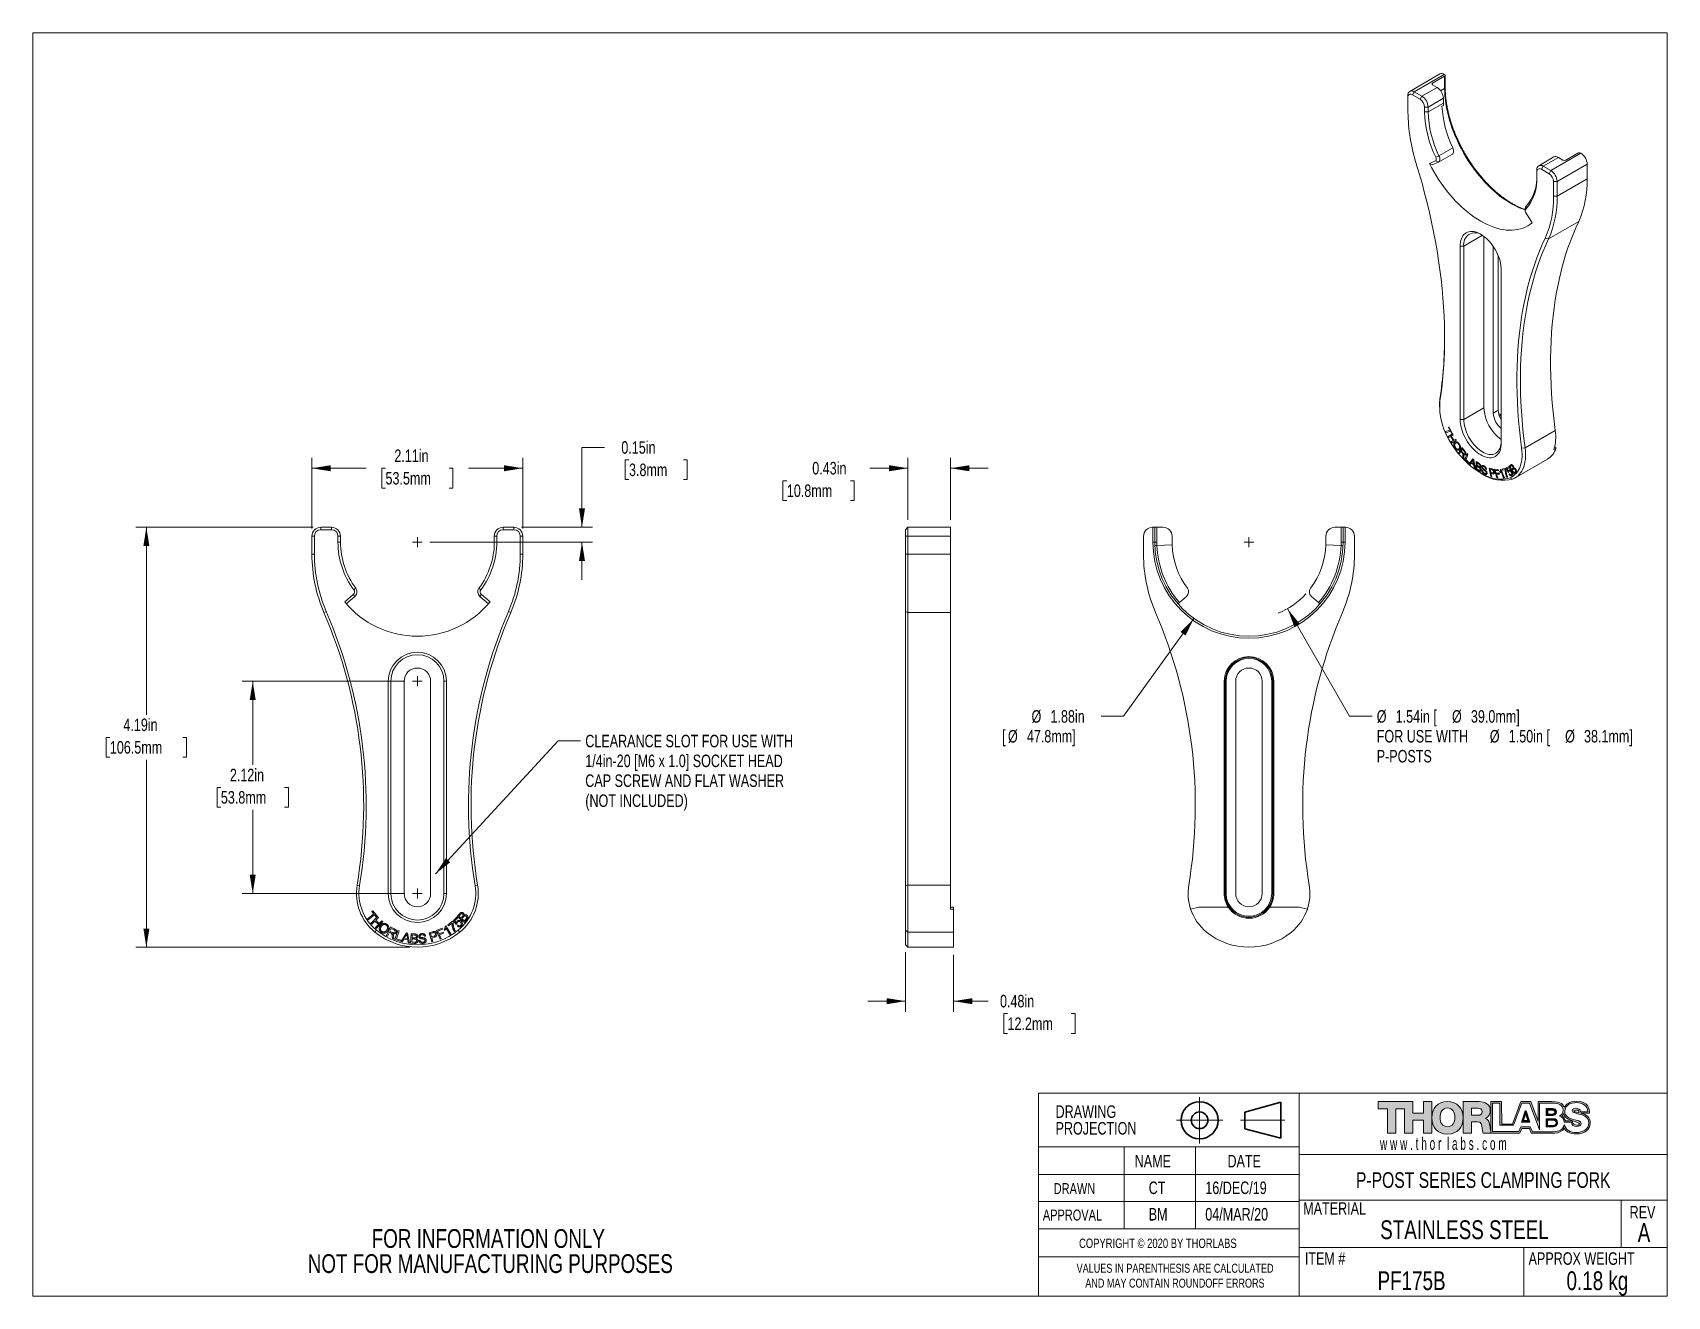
# Model space of a CAD drawing. Header units: inches. Extents: x 0.1 to 10.9, y 0 to 8.5.
import ezdxf

# ---------------------------------------------------------------- set-up
doc = ezdxf.new("R2010")
doc.units = ezdxf.units.IN
doc.header["$MEASUREMENT"] = 0
doc.header["$PDSIZE"] = -1
doc.linetypes.add('CENTERX2', pattern=[0.8, 0.5, -0.1, 0.1, -0.1])
doc.styles.add('SLDTEXTSTYLE0', font='TXT', dxfattribs={"width": 0.75})
doc.styles.add('SLDTEXTSTYLE1', font='TXT', dxfattribs={"width": 0.6})
doc.dimstyles.new('SLDDIMSTYLE0', dxfattribs={"dimtxt": 0.083333, "dimasz": 0.125, "dimexe": 0, "dimexo": 0.0625, "dimgap": 0.020833, "dimtad": 0, "dimtih": 1, "dimtoh": 1, "dimlfac": 1.5, "dimrnd": 1e-09, "dimzin": 12, "dimdsep": 46, "dimtxsty": 'SLDTEXTSTYLE0', "dimsah": 1, "dimcen": 0.09, "dimadec": 0, "dimazin": 3, "dimtfac": 1, "dimtofl": 0, "dimtmove": 0, "dimatfit": 3, "dimfxl": 1, "dimfrac": 2, "dimtolj": 1, "dimtzin": 12, "dimarcsym": 0})
doc.dimstyles.new('SLDDIMSTYLE1', dxfattribs={"dimtxt": 0.083333, "dimasz": 0.125, "dimexe": 0, "dimexo": 0.0625, "dimgap": 0.020833, "dimtad": 0, "dimtih": 1, "dimtoh": 1, "dimlfac": 1.5, "dimrnd": 1e-09, "dimdsep": 46, "dimtxsty": 'SLDTEXTSTYLE0', "dimsah": 1, "dimcen": 0.09, "dimadec": 0, "dimazin": 2, "dimtfac": 1, "dimtmove": 0, "dimatfit": 0, "dimfxl": 1, "dimfrac": 2, "dimtolj": 1, "dimtzin": 12, "dimarcsym": 0})
doc.dimstyles.new('SLDDIMSTYLE2', dxfattribs={"dimtxt": 0.083333, "dimasz": 0.125, "dimexe": 0, "dimexo": 0.0625, "dimgap": 0.020833, "dimtad": 0, "dimtih": 1, "dimtoh": 1, "dimlfac": 1.5, "dimrnd": 1e-09, "dimzin": 12, "dimdsep": 46, "dimtxsty": 'SLDTEXTSTYLE0', "dimsah": 1, "dimcen": 0, "dimadec": 0, "dimazin": 3, "dimtfac": 1, "dimtofl": 0, "dimtmove": 0, "dimatfit": 3, "dimfxl": 1, "dimfrac": 2, "dimtolj": 1, "dimtzin": 12, "dimarcsym": 0})

msp = doc.modelspace()

# ---------------------------------------------------------------- texts
at = {"color": 7, "linetype": 'Continuous', "lineweight": 0}
for s, insert, char_height, attachment_point, style in [('w w w . t h o r  l a b s . c o m', (9.0316, 1.0943), 0.083333, 1, 'SLDTEXTSTYLE1'), ('NAME', (7.3987, 0.9772), 0.08333, 1, 'SLDTEXTSTYLE0'), ('DATE', (8.0163, 0.9772), 0.08333, 1, 'SLDTEXTSTYLE0'), ('DRAWN', (6.8595, 0.7895), 0.07292, 1, 'SLDTEXTSTYLE0'), ('CT', (7.492, 0.7999), 0.08333, 1, 'SLDTEXTSTYLE0'), ('16/DEC/19', (7.8687, 0.7999), 0.08333, 1, 'SLDTEXTSTYLE0'), ('P-POST SERIES CLAMPING FORK', (9.7188, 0.8619), 0.104167, 2, 'SLDTEXTSTYLE0'), ('MATERIAL', (8.5205, 0.6624), 0.08333, 1, 'SLDTEXTSTYLE0'), ('APPROVAL', (6.7872, 0.6133), 0.07292, 1, 'SLDTEXTSTYLE0'), ('BM', (7.492, 0.6237), 0.08333, 1, 'SLDTEXTSTYLE0'), ('04/MAR/20', (7.8687, 0.6237), 0.08333, 1, 'SLDTEXTSTYLE0'), ('REV', (10.6936, 0.6373), 0.08333, 1, 'SLDTEXTSTYLE0'), ('STAINLESS STEEL', (9.5939, 0.5415), 0.125, 2, 'SLDTEXTSTYLE0'), ('A', (10.7893, 0.5227), 0.125, 2, 'SLDTEXTSTYLE0'), ('COPYRIGHT © 2020 BY THORLABS', (7.0281, 0.42), 0.0625, 1, 'SLDTEXTSTYLE0'), ('ITEM #', (8.5315, 0.3287), 0.08333, 1, 'SLDTEXTSTYLE0'), ('APPROX WEIGHT', (10.0209, 0.3287), 0.083333, 1, 'SLDTEXTSTYLE0'), ('PF175B', (9.2419, 0.202), 0.125, 2, 'SLDTEXTSTYLE0'), ('0.18 kg', (10.479, 0.202), 0.125, 2, 'SLDTEXTSTYLE0')]:
    msp.add_mtext(s, dxfattribs=dict(at, insert=insert, char_height=char_height, attachment_point=attachment_point, style=style))

# ---------------------------------------------------------------- blocks, each defined once
blk = doc.blocks.new('Third Angle Projection Block')
at = {"color": 7, "linetype": 'CENTERX2', "lineweight": 18}
for p, q in [((3.995, 0.938), (3.995, 0.554)), ((3.803, 0.746), (4.187, 0.746)), ((4.336, 0.746), (4.703, 0.746))]:
    blk.add_line(p, q, dxfattribs=at)
at = {"color": 7, "linetype": 'Continuous', "lineweight": 35}
for p, q in [((4.67, 0.896), (4.37, 0.815)), ((4.67, 0.596), (4.67, 0.896)), ((4.37, 0.815), (4.37, 0.676)), ((4.37, 0.676), (4.67, 0.596))]:
    blk.add_line(p, q, dxfattribs=at)
for radius in [0.154, 0.0696]:
    blk.add_circle((3.995, 0.746), radius, dxfattribs=at)
at = {"color": 7, "linetype": 'Continuous', "lineweight": 0}
blk.add_point((3.995, 0.746), dxfattribs=at)
blk = doc.blocks.new('THORLABS LOGO1')
at = {"linetype": 'Continuous'}
blk.add_hatch(color=7, dxfattribs=at).paths.add_polyline_path([(2.398, 1.664), (2.398, 1.97), (2.618, 1.97), (2.618, 1.13), (2.398, 1.13), (2.398, 1.476), (2.109, 1.476), (2.109, 1.13), (1.889, 1.13), (1.889, 1.782), (1.661, 1.782), (1.661, 1.13), (1.441, 1.13), (1.441, 1.782), (1.189, 1.782), (1.189, 1.97), (2.109, 1.97), (2.109, 1.664)], flags=0)
h = blk.add_hatch(color=7, dxfattribs=at)
edge = h.paths.add_edge_path(flags=0)
edge.add_spline(control_points=[(3.034, 1.1), (3.3, 1.101), (3.45, 1.295), (3.449, 1.539), (3.449, 1.783), (3.298, 1.976), (3.032, 1.976)], knot_values=[0, 0, 0, 0, 1, 1, 1, 2, 2, 2, 2], weights=[1, 1, 1, 1, 1, 1, 1], degree=3, periodic=0)
edge.add_spline(control_points=[(3.032, 1.976), (2.768, 1.975), (2.619, 1.782), (2.619, 1.54)], knot_values=[3.002118, 3.002118, 3.002118, 3.002118, 4, 4, 4, 4], weights=[1, 1, 1, 1], degree=3, periodic=0)
edge.add_spline(control_points=[(2.619, 1.54), (2.619, 1.54), (2.619, 1.539), (2.619, 1.539), (2.618, 1.295), (2.768, 1.101), (3.034, 1.1)], knot_values=[2, 2, 2, 2, 2.002118, 2.002118, 2.002118, 3.002118, 3.002118, 3.002118, 3.002118], weights=[1, 1, 1, 1, 1, 1, 1], degree=3, periodic=0)
edge = h.paths.add_edge_path(flags=0)
edge.add_spline(control_points=[(3.033, 1.301), (2.891, 1.301), (2.837, 1.426), (2.837, 1.551)], knot_values=[3, 3, 3, 3, 4, 4, 4, 4], weights=[1, 1, 1, 1], degree=3, periodic=0)
edge.add_spline(control_points=[(2.837, 1.551), (2.837, 1.676), (2.891, 1.801), (3.033, 1.801)], knot_values=[2, 2, 2, 2, 3, 3, 3, 3], weights=[1, 1, 1, 1], degree=3, periodic=0)
edge.add_spline(control_points=[(3.033, 1.801), (3.175, 1.801), (3.229, 1.676), (3.229, 1.551)], knot_values=[1, 1, 1, 1, 2, 2, 2, 2], weights=[1, 1, 1, 1], degree=3, periodic=0)
edge.add_spline(control_points=[(3.229, 1.551), (3.229, 1.426), (3.175, 1.301), (3.033, 1.301)], knot_values=[0, 0, 0, 0, 1, 1, 1, 1], weights=[1, 1, 1, 1], degree=3, periodic=0)
h = blk.add_hatch(color=7, dxfattribs=at)
edge = h.paths.add_edge_path(flags=0)
edge.add_line((3.45, 1.13), (3.45, 1.97))
edge.add_line((3.45, 1.97), (3.88, 1.97))
edge.add_spline(control_points=[(3.88, 1.97), (4.029, 1.97), (4.175, 1.903), (4.175, 1.734)], knot_values=[1, 1, 1, 1, 2, 2, 2, 2], weights=[1, 1, 1, 1], degree=3, periodic=0)
edge.add_spline(control_points=[(4.175, 1.734), (4.175, 1.643), (4.132, 1.557), (4.043, 1.523)], knot_values=[2, 2, 2, 2, 3, 3, 3, 3], weights=[1, 1, 1, 1], degree=3, periodic=0)
edge.add_line((4.043, 1.523), (4.043, 1.521))
edge.add_spline(control_points=[(4.043, 1.521), (4.133, 1.499), (4.159, 1.399), (4.166, 1.319)], knot_values=[4, 4, 4, 4, 5, 5, 5, 5], weights=[1, 1, 1, 1], degree=3, periodic=0)
edge.add_spline(control_points=[(4.166, 1.319), (4.169, 1.293), (4.173, 1.219), (4.188, 1.17)], knot_values=[5, 5, 5, 5, 5.740443, 5.740443, 5.740443, 5.740443], weights=[1, 1, 1, 1], degree=3, periodic=0)
edge.add_line((4.188, 1.17), (4.188, 1.13))
edge.add_line((4.188, 1.13), (3.984, 1.13))
edge.add_spline(control_points=[(3.984, 1.13), (3.965, 1.158), (3.962, 1.241), (3.959, 1.264)], knot_values=[7, 7, 7, 7, 8, 8, 8, 8], weights=[1, 1, 1, 1], degree=3, periodic=0)
edge.add_spline(control_points=[(3.959, 1.264), (3.953, 1.349), (3.939, 1.436), (3.836, 1.436)], knot_values=[8, 8, 8, 8, 9, 9, 9, 9], weights=[1, 1, 1, 1], degree=3, periodic=0)
edge.add_line((3.836, 1.436), (3.67, 1.436))
edge.add_line((3.67, 1.436), (3.67, 1.13))
edge.add_line((3.67, 1.13), (3.45, 1.13))
edge = h.paths.add_edge_path(flags=0)
edge.add_line((3.845, 1.796), (3.67, 1.796))
edge.add_line((3.67, 1.796), (3.67, 1.606))
edge.add_line((3.67, 1.606), (3.854, 1.606))
edge.add_spline(control_points=[(3.854, 1.606), (3.92, 1.606), (3.956, 1.642), (3.956, 1.705)], knot_values=[1, 1, 1, 1, 2, 2, 2, 2], weights=[1, 1, 1, 1], degree=3, periodic=0)
edge.add_spline(control_points=[(3.956, 1.705), (3.956, 1.768), (3.906, 1.796), (3.845, 1.796)], knot_values=[2, 2, 2, 2, 3, 3, 3, 3], weights=[1, 1, 1, 1], degree=3, periodic=0)
h = blk.add_hatch(color=7, dxfattribs=at)
edge = h.paths.add_edge_path(flags=0)
edge.add_spline(control_points=[(6.142, 1.818), (6.107, 1.886), (6.086, 1.97), (5.816, 1.97)], knot_values=[4, 4, 4, 4, 5, 5, 5, 5], weights=[1, 1, 1, 1], degree=3, periodic=0)
edge.add_line((5.816, 1.97), (5.445, 1.97))
edge.add_line((5.445, 1.97), (5.445, 1.447))
edge.add_line((5.445, 1.447), (5.251, 1.97))
edge.add_line((5.251, 1.97), (4.991, 1.97))
edge.add_line((4.991, 1.97), (4.765, 1.372))
edge.add_line((4.765, 1.372), (4.478, 1.37))
edge.add_line((4.478, 1.37), (4.474, 1.97))
edge.add_line((4.474, 1.97), (4.188, 1.97))
edge.add_line((4.188, 1.97), (4.188, 1.13))
edge.add_line((4.188, 1.13), (4.963, 1.132))
edge.add_line((4.963, 1.132), (5.013, 1.256))
edge.add_line((5.013, 1.256), (5.217, 1.256))
edge.add_line((5.217, 1.256), (5.265, 1.132))
edge.add_line((5.265, 1.132), (5.893, 1.132))
edge.add_spline(control_points=[(5.893, 1.132), (6.005, 1.134), (6.109, 1.187), (6.141, 1.265)], knot_values=[19, 19, 19, 19, 20, 20, 20, 20], weights=[1, 1, 1, 1], degree=3, periodic=0)
edge.add_spline(control_points=[(6.141, 1.265), (6.171, 1.187), (6.276, 1.109), (6.48, 1.109)], knot_values=[20, 20, 20, 20, 21, 21, 21, 21], weights=[1, 1, 1, 1], degree=3, periodic=0)
edge.add_spline(control_points=[(6.48, 1.109), (6.684, 1.109), (6.835, 1.233), (6.835, 1.396)], knot_values=[21, 21, 21, 21, 22, 22, 22, 22], weights=[1, 1, 1, 1], degree=3, periodic=0)
edge.add_spline(control_points=[(6.835, 1.396), (6.835, 1.561), (6.74, 1.62), (6.588, 1.66)], knot_values=[22, 22, 22, 22, 23, 23, 23, 23], weights=[1, 1, 1, 1], degree=3, periodic=0)
edge.add_spline(control_points=[(6.588, 1.66), (6.586, 1.661), (6.584, 1.661), (6.582, 1.662)], knot_values=[0, 0, 0, 0, 1, 1, 1, 1], weights=[1, 1, 1, 1], degree=3, periodic=0)
edge.add_line((6.582, 1.662), (6.814, 1.66))
edge.add_spline(control_points=[(6.814, 1.66), (6.814, 1.782), (6.79, 1.978), (6.464, 1.978)], knot_values=[2, 2, 2, 2, 3, 3, 3, 3], weights=[1, 1, 1, 1], degree=3, periodic=0)
edge.add_spline(control_points=[(6.464, 1.978), (6.274, 1.978), (6.18, 1.886), (6.142, 1.818)], knot_values=[3, 3, 3, 3, 4, 4, 4, 4], weights=[1, 1, 1, 1], degree=3, periodic=0)
edge = h.paths.add_edge_path(flags=0)
edge.add_spline(control_points=[(6.548, 1.382), (6.539, 1.345), (6.512, 1.334), (6.441, 1.354)], knot_values=[4, 4, 4, 4, 5, 5, 5, 5], weights=[1, 1, 1, 1], degree=3, periodic=0)
edge.add_spline(control_points=[(6.441, 1.354), (6.367, 1.374), (6.366, 1.415), (6.366, 1.46)], knot_values=[5, 5, 5, 5, 6, 6, 6, 6], weights=[1, 1, 1, 1], degree=3, periodic=0)
edge.add_spline(control_points=[(6.366, 1.46), (6.459, 1.433), (6.553, 1.401), (6.548, 1.382)], knot_values=[3, 3, 3, 3, 4, 4, 4, 4], weights=[1, 1, 1, 1], degree=3, periodic=0)
edge = h.paths.add_edge_path(flags=0)
edge.add_spline(control_points=[(6.114, 1.739), (6.114, 1.671), (6.074, 1.616), (6.014, 1.587)], knot_values=[17, 17, 17, 17, 18, 18, 18, 18], weights=[1, 1, 1, 1], degree=3, periodic=0)
edge.add_spline(control_points=[(6.014, 1.587), (6.089, 1.565), (6.137, 1.504), (6.144, 1.427)], knot_values=[18, 18, 18, 18, 19, 19, 19, 19], weights=[1, 1, 1, 1], degree=3, periodic=0)
edge.add_line((6.144, 1.427), (6.333, 1.427))
edge.add_spline(control_points=[(6.333, 1.427), (6.337, 1.338), (6.393, 1.309), (6.477, 1.309)], knot_values=[20, 20, 20, 20, 21, 21, 21, 21], weights=[1, 1, 1, 1], degree=3, periodic=0)
edge.add_spline(control_points=[(6.477, 1.309), (6.536, 1.309), (6.598, 1.33), (6.598, 1.386)], knot_values=[21, 21, 21, 21, 22, 22, 22, 22], weights=[1, 1, 1, 1], degree=3, periodic=0)
edge.add_spline(control_points=[(6.598, 1.386), (6.598, 1.453), (6.489, 1.466), (6.38, 1.496)], knot_values=[22, 22, 22, 22, 23, 23, 23, 23], weights=[1, 1, 1, 1], degree=3, periodic=0)
edge.add_spline(control_points=[(6.38, 1.496), (6.271, 1.527), (6.158, 1.576), (6.158, 1.715)], knot_values=[23, 23, 23, 23, 24, 24, 24, 24], weights=[1, 1, 1, 1], degree=3, periodic=0)
edge.add_spline(control_points=[(6.158, 1.715), (6.158, 1.88), (6.325, 1.945), (6.467, 1.945)], knot_values=[24, 24, 24, 24, 25, 25, 25, 25], weights=[1, 1, 1, 1], degree=3, periodic=0)
edge.add_spline(control_points=[(6.467, 1.945), (6.618, 1.945), (6.77, 1.872), (6.771, 1.701)], knot_values=[25, 25, 25, 25, 26, 26, 26, 26], weights=[1, 1, 1, 1], degree=3, periodic=0)
edge.add_line((6.771, 1.701), (6.574, 1.701))
edge.add_spline(control_points=[(6.574, 1.701), (6.577, 1.77), (6.512, 1.792), (6.451, 1.792)], knot_values=[27, 27, 27, 27, 28, 28, 28, 28], weights=[1, 1, 1, 1], degree=3, periodic=0)
edge.add_spline(control_points=[(6.451, 1.792), (6.409, 1.792), (6.355, 1.777), (6.355, 1.727)], knot_values=[28, 28, 28, 28, 29, 29, 29, 29], weights=[1, 1, 1, 1], degree=3, periodic=0)
edge.add_spline(control_points=[(6.355, 1.727), (6.355, 1.669), (6.465, 1.659), (6.576, 1.628)], knot_values=[29, 29, 29, 29, 30, 30, 30, 30], weights=[1, 1, 1, 1], degree=3, periodic=0)
edge.add_spline(control_points=[(6.576, 1.628), (6.685, 1.597), (6.796, 1.546), (6.796, 1.41)], knot_values=[30, 30, 30, 30, 31, 31, 31, 31], weights=[1, 1, 1, 1], degree=3, periodic=0)
edge.add_spline(control_points=[(6.796, 1.41), (6.796, 1.218), (6.632, 1.147), (6.465, 1.147)], knot_values=[31, 31, 31, 31, 32, 32, 32, 32], weights=[1, 1, 1, 1], degree=3, periodic=0)
edge.add_spline(control_points=[(6.465, 1.147), (6.311, 1.147), (6.172, 1.216), (6.142, 1.364)], knot_values=[0, 0, 0, 0, 1, 1, 1, 1], weights=[1, 1, 1, 1], degree=3, periodic=0)
edge.add_spline(control_points=[(6.142, 1.364), (6.122, 1.22), (5.998, 1.169), (5.849, 1.169)], knot_values=[1, 1, 1, 1, 2, 2, 2, 2], weights=[1, 1, 1, 1], degree=3, periodic=0)
edge.add_line((5.849, 1.169), (5.294, 1.169))
edge.add_line((5.294, 1.169), (5.238, 1.298))
edge.add_line((5.238, 1.298), (4.992, 1.298))
edge.add_line((4.992, 1.298), (4.935, 1.17))
edge.add_line((4.935, 1.17), (4.233, 1.17))
edge.add_line((4.233, 1.17), (4.233, 1.929))
edge.add_line((4.233, 1.929), (4.431, 1.929))
edge.add_line((4.431, 1.929), (4.431, 1.342))
edge.add_line((4.431, 1.342), (4.795, 1.342))
edge.add_line((4.795, 1.342), (5.015, 1.929))
edge.add_line((5.015, 1.929), (5.216, 1.929))
edge.add_line((5.216, 1.929), (5.484, 1.222))
edge.add_line((5.484, 1.222), (5.484, 1.929))
edge.add_line((5.484, 1.929), (5.84, 1.929))
edge.add_spline(control_points=[(5.84, 1.929), (5.97, 1.931), (6.114, 1.897), (6.114, 1.739)], knot_values=[16, 16, 16, 16, 17, 17, 17, 17], weights=[1, 1, 1, 1], degree=3, periodic=0)
edge = h.paths.add_edge_path(flags=0)
edge.add_line((6.361, 1.462), (6.17, 1.462))
edge.add_spline(control_points=[(6.17, 1.462), (6.17, 1.519), (6.12, 1.569), (6.089, 1.59)], knot_values=[8, 8, 8, 8, 9, 9, 9, 9], weights=[1, 1, 1, 1], degree=3, periodic=0)
edge.add_spline(control_points=[(6.089, 1.59), (6.104, 1.608), (6.128, 1.626), (6.136, 1.658)], knot_values=[9, 9, 9, 9, 10, 10, 10, 10], weights=[1, 1, 1, 1], degree=3, periodic=0)
edge.add_spline(control_points=[(6.136, 1.658), (6.136, 1.569), (6.219, 1.501), (6.324, 1.472)], knot_values=[10, 10, 10, 10, 11, 11, 11, 11], weights=[1, 1, 1, 1], degree=3, periodic=0)
edge.add_spline(control_points=[(6.324, 1.472), (6.336, 1.469), (6.349, 1.465), (6.361, 1.462)], knot_values=[0, 0, 0, 0, 1, 1, 1, 1], weights=[1, 1, 1, 1], degree=3, periodic=0)
edge = h.paths.add_edge_path(flags=0)
edge.add_spline(control_points=[(6.466, 1.742), (6.511, 1.74), (6.526, 1.731), (6.53, 1.704)], knot_values=[2, 2, 2, 2, 3, 3, 3, 3], weights=[1, 1, 1, 1], degree=3, periodic=0)
edge.add_spline(control_points=[(6.53, 1.704), (6.532, 1.693), (6.532, 1.686), (6.532, 1.672)], knot_values=[3, 3, 3, 3, 4, 4, 4, 4], weights=[1, 1, 1, 1], degree=3, periodic=0)
edge.add_spline(control_points=[(6.532, 1.672), (6.427, 1.699), (6.398, 1.703), (6.398, 1.726)], knot_values=[0, 0, 0, 0, 1, 1, 1, 1], weights=[1, 1, 1, 1], degree=3, periodic=0)
edge.add_spline(control_points=[(6.398, 1.726), (6.398, 1.736), (6.444, 1.742), (6.466, 1.742)], knot_values=[1, 1, 1, 1, 2, 2, 2, 2], weights=[1, 1, 1, 1], degree=3, periodic=0)
h = blk.add_hatch(color=7, dxfattribs=at)
edge = h.paths.add_edge_path(flags=0)
edge.add_line((5.665, 1.602), (5.665, 1.786))
edge.add_line((5.665, 1.786), (5.841, 1.786))
edge.add_spline(control_points=[(5.841, 1.786), (5.889, 1.786), (5.934, 1.763), (5.934, 1.693)], knot_values=[1, 1, 1, 1, 2, 2, 2, 2], weights=[1, 1, 1, 1], degree=3, periodic=0)
edge.add_spline(control_points=[(5.934, 1.693), (5.934, 1.625), (5.88, 1.602), (5.841, 1.602)], knot_values=[2, 2, 2, 2, 3, 3, 3, 3], weights=[1, 1, 1, 1], degree=3, periodic=0)
edge.add_line((5.841, 1.602), (5.665, 1.602))
edge = h.paths.add_edge_path(flags=0)
edge.add_spline(control_points=[(5.891, 1.692), (5.891, 1.732), (5.859, 1.745), (5.826, 1.745)], knot_values=[3, 3, 3, 3, 4, 4, 4, 4], weights=[1, 1, 1, 1], degree=3, periodic=0)
edge.add_line((5.826, 1.745), (5.703, 1.745))
edge.add_line((5.703, 1.745), (5.703, 1.639))
edge.add_line((5.703, 1.639), (5.826, 1.639))
edge.add_spline(control_points=[(5.826, 1.639), (5.853, 1.639), (5.891, 1.652), (5.891, 1.692)], knot_values=[2, 2, 2, 2, 3, 3, 3, 3], weights=[1, 1, 1, 1], degree=3, periodic=0)
h = blk.add_hatch(color=7, dxfattribs=at)
h.paths.add_polyline_path([(5.003, 1.425), (5.229, 1.425), (5.133, 1.729), (5.102, 1.729)], flags=0)
h.paths.add_polyline_path([(5.056, 1.466), (5.115, 1.649), (5.173, 1.466)], flags=0)
h = blk.add_hatch(color=7, dxfattribs=at)
edge = h.paths.add_edge_path(flags=0)
edge.add_line((5.665, 1.302), (5.665, 1.514))
edge.add_line((5.665, 1.514), (5.86, 1.514))
edge.add_spline(control_points=[(5.86, 1.514), (5.913, 1.514), (5.963, 1.488), (5.963, 1.407)], knot_values=[1, 1, 1, 1, 2, 2, 2, 2], weights=[1, 1, 1, 1], degree=3, periodic=0)
edge.add_spline(control_points=[(5.963, 1.407), (5.963, 1.329), (5.904, 1.302), (5.86, 1.302)], knot_values=[2, 2, 2, 2, 3, 3, 3, 3], weights=[1, 1, 1, 1], degree=3, periodic=0)
edge.add_line((5.86, 1.302), (5.665, 1.302))
edge = h.paths.add_edge_path(flags=0)
edge.add_spline(control_points=[(5.927, 1.406), (5.927, 1.458), (5.889, 1.475), (5.849, 1.475)], knot_values=[3, 3, 3, 3, 4, 4, 4, 4], weights=[1, 1, 1, 1], degree=3, periodic=0)
edge.add_line((5.849, 1.475), (5.702, 1.475))
edge.add_line((5.702, 1.475), (5.702, 1.338))
edge.add_line((5.702, 1.338), (5.849, 1.338))
edge.add_spline(control_points=[(5.849, 1.338), (5.882, 1.338), (5.927, 1.355), (5.927, 1.406)], knot_values=[2, 2, 2, 2, 3, 3, 3, 3], weights=[1, 1, 1, 1], degree=3, periodic=0)
at = {"color": 7, "linetype": 'Continuous', "lineweight": 18}
for p, q in [((1.189, 1.782), (1.189, 1.97)), ((1.189, 1.97), (2.109, 1.97)), ((1.441, 1.782), (1.189, 1.782)), ((1.441, 1.13), (1.441, 1.782)), ((1.889, 1.782), (1.661, 1.782)), ((1.661, 1.782), (1.661, 1.13)), ((1.889, 1.13), (1.889, 1.782)), ((2.109, 1.97), (2.109, 1.664)), ((2.398, 1.664), (2.398, 1.97)), ((2.398, 1.97), (2.618, 1.97)), ((2.618, 1.97), (2.618, 1.13)), ((3.45, 1.97), (3.88, 1.97)), ((3.45, 1.13), (3.45, 1.97)), ((3.845, 1.796), (3.67, 1.796)), ((3.67, 1.796), (3.67, 1.606)), ((4.474, 1.97), (4.188, 1.97)), ((4.188, 1.97), (4.188, 1.13)), ((4.233, 1.17), (4.233, 1.929)), ((4.233, 1.929), (4.431, 1.929)), ((4.431, 1.929), (4.431, 1.342)), ((4.478, 1.37), (4.474, 1.97)), ((4.991, 1.97), (4.765, 1.372)), ((4.795, 1.342), (5.015, 1.929)), ((5.251, 1.97), (4.991, 1.97)), ((5.015, 1.929), (5.216, 1.929)), ((5.216, 1.929), (5.484, 1.222)), ((5.445, 1.447), (5.251, 1.97)), ((5.816, 1.97), (5.445, 1.97)), ((5.445, 1.97), (5.445, 1.447)), ((5.484, 1.222), (5.484, 1.929)), ((5.484, 1.929), (5.84, 1.929)), ((5.665, 1.786), (5.841, 1.786)), ((5.665, 1.602), (5.665, 1.786)), ((5.703, 1.745), (5.703, 1.639)), ((5.826, 1.745), (5.703, 1.745)), ((2.109, 1.664), (2.398, 1.664)), ((2.398, 1.476), (2.109, 1.476)), ((2.109, 1.476), (2.109, 1.13)), ((2.398, 1.13), (2.398, 1.476)), ((3.67, 1.606), (3.854, 1.606)), ((3.836, 1.436), (3.67, 1.436)), ((3.67, 1.436), (3.67, 1.13)), ((4.043, 1.523), (4.043, 1.521)), ((4.431, 1.342), (4.795, 1.342)), ((4.765, 1.372), (4.478, 1.37)), ((5.003, 1.425), (5.102, 1.729)), ((5.229, 1.425), (5.003, 1.425)), ((5.115, 1.649), (5.056, 1.466)), ((5.056, 1.466), (5.173, 1.466)), ((5.102, 1.729), (5.133, 1.729)), ((5.173, 1.466), (5.115, 1.649)), ((5.133, 1.729), (5.229, 1.425)), ((5.841, 1.602), (5.665, 1.602)), ((5.665, 1.514), (5.86, 1.514)), ((5.665, 1.302), (5.665, 1.514)), ((5.702, 1.475), (5.702, 1.338)), ((5.849, 1.475), (5.702, 1.475)), ((5.702, 1.338), (5.849, 1.338)), ((5.703, 1.639), (5.826, 1.639)), ((6.144, 1.427), (6.333, 1.427)), ((6.361, 1.462), (6.17, 1.462)), ((6.771, 1.701), (6.574, 1.701)), ((6.582, 1.662), (6.814, 1.66)), ((1.661, 1.13), (1.441, 1.13)), ((2.109, 1.13), (1.889, 1.13)), ((2.618, 1.13), (2.398, 1.13)), ((3.67, 1.13), (3.45, 1.13)), ((4.188, 1.13), (3.984, 1.13)), ((4.188, 1.17), (4.188, 1.13)), ((4.188, 1.13), (4.963, 1.132)), ((4.935, 1.17), (4.233, 1.17)), ((4.992, 1.298), (4.935, 1.17)), ((4.963, 1.132), (5.013, 1.256)), ((5.238, 1.298), (4.992, 1.298)), ((5.013, 1.256), (5.217, 1.256)), ((5.217, 1.256), (5.265, 1.132)), ((5.294, 1.169), (5.238, 1.298)), ((5.265, 1.132), (5.893, 1.132)), ((5.849, 1.169), (5.294, 1.169)), ((5.86, 1.302), (5.665, 1.302))]:
    blk.add_line(p, q, dxfattribs=at)
at = {"color": 8, "linetype": 'Continuous', "lineweight": 0}
for points in [[(2.619, 1.54), (2.619, 1.782), (2.768, 1.975), (3.032, 1.976)], [(3.033, 1.801), (2.891, 1.801), (2.837, 1.676), (2.837, 1.551)], [(3.229, 1.551), (3.229, 1.676), (3.175, 1.801), (3.033, 1.801)], [(3.956, 1.705), (3.956, 1.768), (3.906, 1.796), (3.845, 1.796)], [(3.88, 1.97), (4.029, 1.97), (4.175, 1.903), (4.175, 1.734)], [(6.142, 1.818), (6.107, 1.886), (6.086, 1.97), (5.816, 1.97)], [(5.891, 1.692), (5.891, 1.732), (5.859, 1.745), (5.826, 1.745)], [(5.84, 1.929), (5.97, 1.931), (6.114, 1.897), (6.114, 1.739)], [(5.841, 1.786), (5.889, 1.786), (5.934, 1.763), (5.934, 1.693)], [(6.464, 1.978), (6.274, 1.978), (6.18, 1.886), (6.142, 1.818)], [(6.158, 1.715), (6.158, 1.88), (6.325, 1.945), (6.467, 1.945)], [(6.451, 1.792), (6.409, 1.792), (6.355, 1.777), (6.355, 1.727)], [(6.398, 1.726), (6.398, 1.736), (6.444, 1.742), (6.466, 1.742)], [(6.574, 1.701), (6.577, 1.77), (6.512, 1.792), (6.451, 1.792)], [(6.814, 1.66), (6.814, 1.782), (6.79, 1.978), (6.464, 1.978)], [(6.466, 1.742), (6.511, 1.74), (6.526, 1.731), (6.53, 1.704)], [(6.467, 1.945), (6.618, 1.945), (6.77, 1.872), (6.771, 1.701)], [(2.837, 1.551), (2.837, 1.426), (2.891, 1.301), (3.033, 1.301)], [(3.033, 1.301), (3.175, 1.301), (3.229, 1.426), (3.229, 1.551)], [(3.959, 1.264), (3.953, 1.349), (3.939, 1.436), (3.836, 1.436)], [(3.854, 1.606), (3.92, 1.606), (3.956, 1.642), (3.956, 1.705)], [(4.175, 1.734), (4.175, 1.643), (4.132, 1.557), (4.043, 1.523)], [(4.043, 1.521), (4.133, 1.499), (4.159, 1.399), (4.166, 1.319)], [(4.166, 1.319), (4.169, 1.293), (4.173, 1.219), (4.188, 1.17)], [(5.826, 1.639), (5.853, 1.639), (5.891, 1.652), (5.891, 1.692)], [(5.934, 1.693), (5.934, 1.625), (5.88, 1.602), (5.841, 1.602)], [(5.927, 1.406), (5.927, 1.458), (5.889, 1.475), (5.849, 1.475)], [(5.849, 1.338), (5.882, 1.338), (5.927, 1.355), (5.927, 1.406)], [(6.142, 1.364), (6.122, 1.22), (5.998, 1.169), (5.849, 1.169)], [(5.86, 1.514), (5.913, 1.514), (5.963, 1.488), (5.963, 1.407)], [(5.963, 1.407), (5.963, 1.329), (5.904, 1.302), (5.86, 1.302)], [(6.114, 1.739), (6.114, 1.671), (6.074, 1.616), (6.014, 1.587)], [(6.014, 1.587), (6.089, 1.565), (6.137, 1.504), (6.144, 1.427)], [(6.089, 1.59), (6.104, 1.608), (6.128, 1.626), (6.136, 1.658)], [(6.17, 1.462), (6.17, 1.519), (6.12, 1.569), (6.089, 1.59)], [(6.136, 1.658), (6.136, 1.569), (6.219, 1.501), (6.324, 1.472)], [(6.465, 1.147), (6.311, 1.147), (6.172, 1.216), (6.142, 1.364)], [(6.38, 1.496), (6.271, 1.527), (6.158, 1.576), (6.158, 1.715)], [(6.324, 1.472), (6.336, 1.469), (6.349, 1.465), (6.361, 1.462)], [(6.333, 1.427), (6.337, 1.338), (6.393, 1.309), (6.477, 1.309)], [(6.355, 1.727), (6.355, 1.669), (6.465, 1.659), (6.576, 1.628)], [(6.366, 1.46), (6.459, 1.433), (6.553, 1.401), (6.548, 1.382)], [(6.441, 1.354), (6.367, 1.374), (6.366, 1.415), (6.366, 1.46)], [(6.598, 1.386), (6.598, 1.453), (6.489, 1.466), (6.38, 1.496)], [(6.532, 1.672), (6.427, 1.699), (6.398, 1.703), (6.398, 1.726)], [(6.548, 1.382), (6.539, 1.345), (6.512, 1.334), (6.441, 1.354)], [(6.796, 1.41), (6.796, 1.218), (6.632, 1.147), (6.465, 1.147)], [(6.477, 1.309), (6.536, 1.309), (6.598, 1.33), (6.598, 1.386)], [(6.48, 1.109), (6.684, 1.109), (6.835, 1.233), (6.835, 1.396)], [(6.53, 1.704), (6.532, 1.693), (6.532, 1.686), (6.532, 1.672)], [(6.576, 1.628), (6.685, 1.597), (6.796, 1.546), (6.796, 1.41)], [(6.588, 1.66), (6.586, 1.661), (6.584, 1.661), (6.582, 1.662)], [(6.835, 1.396), (6.835, 1.561), (6.74, 1.62), (6.588, 1.66)], [(3.984, 1.13), (3.965, 1.158), (3.962, 1.241), (3.959, 1.264)], [(5.893, 1.132), (6.005, 1.134), (6.109, 1.187), (6.141, 1.265)], [(6.141, 1.265), (6.171, 1.187), (6.276, 1.109), (6.48, 1.109)]]:
    blk.add_open_spline(points, degree=3, dxfattribs=at)
for points, knots in [([(3.032, 1.976), (3.298, 1.976), (3.449, 1.783), (3.449, 1.539), (3.45, 1.295), (3.3, 1.101), (3.034, 1.1)], [0, 0, 0, 0, 1, 1, 1, 2, 2, 2, 2]), ([(3.034, 1.1), (2.768, 1.101), (2.618, 1.295), (2.619, 1.539), (2.619, 1.539), (2.619, 1.54), (2.619, 1.54)], [2, 2, 2, 2, 3, 3, 3, 3.002118, 3.002118, 3.002118, 3.002118])]:
    blk.add_open_spline(points, degree=3, knots=knots, dxfattribs=at)
blk = doc.blocks.new('SW_NOTE_0')
at = {"color": 0, "linetype": 'Continuous', "lineweight": 0, "char_height": 0.06, "attachment_point": 2, "style": 'SLDTEXTSTYLE0'}
for s, insert in [('VALUES IN PARENTHESIS ARE CALCULATED', (0.784, 0.077)), ('AND MAY CONTAIN ROUNDOFF ERRORS', (0.783, -0.022))]:
    blk.add_mtext(s, dxfattribs=dict(at, insert=insert))
blk = doc.blocks.new('SW_NOTE_1')
at = {"color": 0, "linetype": 'Continuous', "lineweight": 0, "char_height": 0.0833, "attachment_point": 1, "style": 'SLDTEXTSTYLE0'}
for s, insert in [('DRAWING', (0, 0.107)), ('PROJECTION', (0, -0.004))]:
    blk.add_mtext(s, dxfattribs=dict(at, insert=insert))
blk = doc.blocks.new('SW_NOTE_2')
at = {"color": 0, "linetype": 'Continuous', "lineweight": 0, "char_height": 0.125, "attachment_point": 2, "style": 'SLDTEXTSTYLE0'}
for s, insert in [('FOR INFORMATION ONLY', (0.986, 0.161)), ('NOT FOR MANUFACTURING PURPOSES', (0.999, -0.006))]:
    blk.add_mtext(s, dxfattribs=dict(at, insert=insert))
blk = doc.blocks.new('_D')
at = {"color": 7, "linetype": 'Continuous', "lineweight": 18}
for p, q in [((1.921, 5.148), (1.921, 5.62)), ((1.921, 5.55), (2.282, 5.55)), ((2.411, 5.55), (2.386, 5.55)), ((2.386, 5.55), (2.386, 5.418)), ((2.835, 5.55), (2.86, 5.55)), ((2.86, 5.55), (2.86, 5.418)), ((3.325, 5.55), (2.964, 5.55)), ((3.325, 5.148), (3.325, 5.62)), ((2.386, 5.418), (2.411, 5.418)), ((2.86, 5.418), (2.835, 5.418))]:
    blk.add_line(p, q, dxfattribs=at)
for points in [[(1.921, 5.55), (2.046, 5.53), (2.046, 5.57)], [(3.325, 5.55), (3.2, 5.57), (3.2, 5.53)]]:
    blk.add_solid(points, dxfattribs=at)
at = {"color": 7, "linetype": 'Continuous', "lineweight": 18, "char_height": 0.0833, "attachment_point": 1, "style": 'SLDTEXTSTYLE0'}
for s, insert in [('2.11in', (2.47, 5.675)), ('53.5mm', (2.411, 5.525))]:
    blk.add_mtext(s, dxfattribs=dict(at, insert=insert))
blk = doc.blocks.new('_D_1')
at = {"color": 7, "linetype": 'Continuous', "lineweight": 18}
for p, q in [((3.869, 5.689), (3.719, 5.689)), ((3.719, 5.689), (3.719, 5.157)), ((4.032, 5.606), (4.006, 5.606)), ((4.006, 5.606), (4.006, 5.474)), ((4.394, 5.606), (4.419, 5.606)), ((4.419, 5.606), (4.419, 5.474)), ((4.006, 5.474), (4.032, 5.474)), ((4.419, 5.474), (4.394, 5.474)), ((3.316, 5.157), (3.789, 5.157)), ((2.706, 5.058), (3.789, 5.058)), ((3.719, 5.058), (3.719, 4.808))]:
    blk.add_line(p, q, dxfattribs=at)
for points in [[(3.719, 5.157), (3.739, 5.282), (3.699, 5.282)], [(3.719, 5.058), (3.699, 4.933), (3.739, 4.933)]]:
    blk.add_solid(points, dxfattribs=at)
at = {"color": 7, "linetype": 'Continuous', "lineweight": 18, "char_height": 0.0833, "attachment_point": 1, "style": 'SLDTEXTSTYLE0'}
for s, insert in [('0.15in', (3.981, 5.73)), ('3.8mm', (4.032, 5.581))]:
    blk.add_mtext(s, dxfattribs=dict(at, insert=insert))
blk = doc.blocks.new('_D_2')
at = {"color": 7, "linetype": 'Continuous', "lineweight": 18}
for p, q in [((2.54, 4.131), (1.457, 4.131)), ((1.527, 4.131), (1.527, 3.574)), ((1.315, 3.425), (1.29, 3.425)), ((1.29, 3.425), (1.29, 3.292)), ((1.739, 3.425), (1.765, 3.425)), ((1.765, 3.425), (1.765, 3.292)), ((1.29, 3.292), (1.315, 3.292)), ((1.527, 2.718), (1.527, 3.275)), ((1.765, 3.292), (1.739, 3.292)), ((2.54, 2.718), (1.457, 2.718))]:
    blk.add_line(p, q, dxfattribs=at)
for points in [[(1.527, 4.131), (1.507, 4.006), (1.547, 4.006)], [(1.527, 2.718), (1.547, 2.843), (1.507, 2.843)]]:
    blk.add_solid(points, dxfattribs=at)
at = {"color": 7, "linetype": 'Continuous', "lineweight": 18, "char_height": 0.0833, "attachment_point": 1, "style": 'SLDTEXTSTYLE0'}
for s, insert in [('2.12in', (1.375, 3.549)), ('53.8mm', (1.315, 3.4))]:
    blk.add_mtext(s, dxfattribs=dict(at, insert=insert))
blk = doc.blocks.new('_D_3')
at = {"color": 7, "linetype": 'Continuous', "lineweight": 18}
for p, q in [((1.93, 5.157), (0.749, 5.157)), ((0.819, 5.157), (0.819, 3.908)), ((0.576, 3.758), (0.551, 3.758)), ((0.551, 3.758), (0.551, 3.626)), ((1.061, 3.758), (1.087, 3.758)), ((1.087, 3.758), (1.087, 3.626)), ((0.551, 3.626), (0.576, 3.626)), ((0.819, 2.36), (0.819, 3.609)), ((1.087, 3.626), (1.061, 3.626)), ((2.573, 2.36), (0.749, 2.36))]:
    blk.add_line(p, q, dxfattribs=at)
for points in [[(0.819, 5.157), (0.799, 5.032), (0.839, 5.032)], [(0.819, 2.36), (0.839, 2.485), (0.799, 2.485)]]:
    blk.add_solid(points, dxfattribs=at)
at = {"color": 7, "linetype": 'Continuous', "lineweight": 18, "char_height": 0.0833, "attachment_point": 1, "style": 'SLDTEXTSTYLE0'}
for s, insert in [('4.19in', (0.666, 3.883)), ('106.5mm', (0.576, 3.733))]:
    blk.add_mtext(s, dxfattribs=dict(at, insert=insert))
blk = doc.blocks.new('_D_4')
at = {"color": 7, "linetype": 'Continuous', "lineweight": 18}
for p, q in [((2.743, 2.848), (3.56, 3.734)), ((3.56, 3.734), (3.71, 3.734))]:
    blk.add_line(p, q, dxfattribs=at)
blk.add_solid([(2.743, 2.848), (2.842, 2.926), (2.813, 2.953)], dxfattribs=at)
at = {"color": 7, "linetype": 'Continuous', "lineweight": 18, "char_height": 0.08333, "attachment_point": 1, "style": 'SLDTEXTSTYLE0'}
for s, insert in [('CLEARANCE SLOT FOR USE WITH', (3.741, 3.775)), ('1/4in-20 [M6 x 1.0] SOCKET HEAD', (3.741, 3.643)), ('CAP SCREW AND FLAT WASHER', (3.741, 3.511)), ('(NOT INCLUDED)', (3.741, 3.378))]:
    blk.add_mtext(s, dxfattribs=dict(at, insert=insert))
blk = doc.blocks.new('SW_CENTERMARKSYMBOL_0')
at = {"color": 0, "linetype": 'Continuous', "lineweight": 0}
for q in [(-0.033, 0), (0, 0.033), (0, -0.033), (0.033, 0)]:
    blk.add_line((0, 0), q, dxfattribs=at)
blk = doc.blocks.new('SW_CENTERMARKSYMBOL_1')
at = {"color": 0, "linetype": 'Continuous', "lineweight": 0}
for q in [(-0.033, 0), (0, 0.033), (0, -0.033), (0.033, 0)]:
    blk.add_line((0, 0), q, dxfattribs=at)
blk = doc.blocks.new('SW_CENTERMARKSYMBOL_2')
at = {"color": 0, "linetype": 'Continuous', "lineweight": 0}
for q in [(-0.033, 0), (0, 0.033), (0, -0.033), (0.033, 0)]:
    blk.add_line((0, 0), q, dxfattribs=at)
blk = doc.blocks.new('_D_5')
at = {"color": 7, "linetype": 'Continuous', "lineweight": 18}
for p, q in [((5.889, 5.55), (5.635, 5.55)), ((5.889, 5.207), (5.889, 5.62)), ((6.173, 5.207), (6.173, 5.62)), ((6.173, 5.55), (6.423, 5.55)), ((5.083, 5.467), (5.057, 5.467)), ((5.057, 5.467), (5.057, 5.335)), ((5.506, 5.467), (5.532, 5.467)), ((5.532, 5.467), (5.532, 5.335)), ((5.057, 5.335), (5.083, 5.335)), ((5.532, 5.335), (5.506, 5.335))]:
    blk.add_line(p, q, dxfattribs=at)
for points in [[(5.889, 5.55), (5.764, 5.57), (5.764, 5.53)], [(6.173, 5.55), (6.298, 5.53), (6.298, 5.57)]]:
    blk.add_solid(points, dxfattribs=at)
at = {"color": 7, "linetype": 'Continuous', "lineweight": 18, "char_height": 0.0833, "attachment_point": 1, "style": 'SLDTEXTSTYLE0'}
for s, insert in [('0.43in', (5.252, 5.592)), ('10.8mm', (5.083, 5.442))]:
    blk.add_mtext(s, dxfattribs=dict(at, insert=insert))
blk = doc.blocks.new('_D_6')
at = {"color": 7, "linetype": 'Continuous', "lineweight": 18}
for p, q in [((5.873, 2.327), (5.873, 1.931)), ((6.193, 2.31), (6.193, 1.931)), ((5.873, 2.001), (5.623, 2.001)), ((6.193, 2.001), (6.423, 2.001)), ((6.552, 1.918), (6.527, 1.918)), ((6.527, 1.918), (6.527, 1.786)), ((6.976, 1.918), (7.002, 1.918)), ((7.002, 1.918), (7.002, 1.786)), ((6.527, 1.786), (6.552, 1.786)), ((7.002, 1.786), (6.976, 1.786))]:
    blk.add_line(p, q, dxfattribs=at)
for points in [[(5.873, 2.001), (5.748, 2.021), (5.748, 1.981)], [(6.193, 2.001), (6.318, 1.981), (6.318, 2.021)]]:
    blk.add_solid(points, dxfattribs=at)
at = {"color": 7, "linetype": 'Continuous', "lineweight": 18, "char_height": 0.0833, "attachment_point": 1, "style": 'SLDTEXTSTYLE0'}
for s, insert in [('0.48in', (6.502, 2.043)), ('12.2mm', (6.552, 1.893))]:
    blk.add_mtext(s, dxfattribs=dict(at, insert=insert))
blk = doc.blocks.new('_D_7')
at = {"color": 7, "linetype": 'Continuous', "lineweight": 18}
for p, q in [((7.793, 4.549), (7.325, 3.898)), ((7.325, 3.898), (7.175, 3.898))]:
    blk.add_line(p, q, dxfattribs=at)
blk.add_solid([(7.793, 4.549), (7.704, 4.46), (7.737, 4.436)], dxfattribs=at)
at = {"color": 7, "linetype": 'Continuous', "lineweight": 18, "char_height": 0.0833, "attachment_point": 1, "style": 'SLDTEXTSTYLE0'}
for s, insert in [('%%c', (6.712, 3.939)), ('1.88in', (6.838, 3.939)), ('[', (6.516, 3.807)), ('%%c', (6.555, 3.807)), ('47.8mm]', (6.681, 3.807))]:
    blk.add_mtext(s, dxfattribs=dict(at, insert=insert))
blk = doc.blocks.new('_D_8')
at = {"color": 7, "linetype": 'Continuous', "lineweight": 18}
for p, q in [((8.416, 4.615), (8.829, 3.898)), ((8.829, 3.898), (8.979, 3.898))]:
    blk.add_line(p, q, dxfattribs=at)
blk.add_arc((8.16, 5.058), 0.512, 292.2149, 317.5779, dxfattribs=at)
blk.add_solid([(8.416, 4.615), (8.461, 4.496), (8.495, 4.516)], dxfattribs=at)
at = {"color": 7, "linetype": 'Continuous', "lineweight": 18, "attachment_point": 1, "style": 'SLDTEXTSTYLE0'}
for s, insert, char_height in [('%%c', (9.01, 3.939), 0.0833), ('1.54in [', (9.136, 3.939), 0.0833), ('%%c', (9.511, 3.939), 0.0833), ('39.0mm]', (9.637, 3.939), 0.0833), ('%%c', (9.763, 3.807), 0.0833), ('1.50in [', (9.889, 3.807), 0.0833), ('%%c', (10.264, 3.807), 0.0833), ('38.1mm]', (10.39, 3.807), 0.0833), ('FOR USE WITH', (9.01, 3.807), 0.08333), ('P-POSTS', (9.01, 3.674), 0.0833)]:
    blk.add_mtext(s, dxfattribs=dict(at, insert=insert, char_height=char_height))
blk = doc.blocks.new('SW_CENTERMARKSYMBOL_3')
at = {"color": 0, "linetype": 'Continuous', "lineweight": 0}
for q in [(-0.033, 0), (0, 0.033), (0, -0.033), (0.033, 0)]:
    blk.add_line((0, 0), q, dxfattribs=at)

# ---------------------------------------------------------------- dimensions: what is measured, and where the dimension line sits
at = {"color": 7, "linetype": 'Continuous', "lineweight": 18}
for base, p1, p2, dimstyle, picture, middle in [((3.3251, 5.5503), (1.9211, 5.098), (3.3251, 5.098), 'SLDDIMSTYLE0', '_D', (2.6231, 5.5503)), ((6.172766, 5.550337), (5.889433, 5.156636), (6.172766, 5.156636), 'SLDDIMSTYLE1', '_D_5', (5.294508, 5.550337)), ((5.8728, 2.0015), (6.1928, 2.3603), (5.8728, 2.377), 'SLDDIMSTYLE1', '_D_6', (6.7643, 2.0015))]:
    dim = msp.add_linear_dim(base=base, p1=p1, p2=p2, dimstyle=dimstyle, dxfattribs=at)
    dim.commit()
    dim.dimension.update_dxf_attribs({"geometry": picture, "text_midpoint": middle, "dimtype": 160})
for base, p1, p2, dimstyle, picture, middle in [((3.7188, 5.1566), (2.6564, 5.058), (3.2664, 5.1566), 'SLDDIMSTYLE1', '_D_1', (3.7188, 5.689)), ((0.8187, 2.3603), (1.9797, 5.1566), (2.6231, 2.3603), 'SLDDIMSTYLE0', '_D_3', (0.8187, 3.7585)), ((1.5274, 4.1313), (2.5897, 2.718), (2.5897, 4.1313), 'SLDDIMSTYLE0', '_D_2', (1.5274, 3.4246))]:
    dim = msp.add_linear_dim(base=base, p1=p1, p2=p2, angle=90, dimstyle=dimstyle, dxfattribs=at)
    dim.commit()
    dim.dimension.update_dxf_attribs({"geometry": picture, "text_midpoint": middle, "dimtype": 160})
for center, mpoint, text, picture, middle in [((8.1595, 5.058), (7.7935, 4.5493), '%%c1.88in\\P[%%c47.8mm]', '_D_7', (6.8297, 3.898)), ((8.1595, 5.058), (8.4155, 4.6146), '%%c1.54in [%%c39.0mm]\\PFOR USE WITH %%c1.50in [%%c38.1mm]\\PP-POSTS', '_D_8', (9.9316, 3.898)), ((2.6231, 2.718), (2.7428, 2.8478), 'CLEARANCE SLOT FOR USE WITH\\P1/4in-20 [M6 x 1.0] SOCKET HEAD\\PCAP SCREW AND FLAT WASHER\\P(NOT INCLUDED)', '_D_4', (4.6113, 3.7343))]:
    dim = msp.add_radius_dim(center=center, mpoint=mpoint, text=text, dimstyle='SLDDIMSTYLE2', override={"dimpost": '<>'}, dxfattribs=at)
    dim.commit()
    dim.dimension.update_dxf_attribs({"geometry": picture, "text_midpoint": middle, "dimtype": 164})

# ---------------------------------------------------------------- linework, layer by layer
at = {"color": 7, "linetype": 'Continuous', "lineweight": 18}
for p, q in [((0.0622, 8.4506), (10.9445, 8.4506)), ((0.0622, 8.4506), (0.0622, 0.0356)), ((10.9445, 0.0356), (10.9445, 8.4506)), ((9.4303, 8.1756), (9.23, 8.0599)), ((9.2593, 8.057), (9.4597, 8.1727)), ((9.462, 8.1713), (9.4597, 8.1727)), ((9.4659, 8.0853), (9.4659, 8.1659)), ((9.2593, 8.057), (9.2475, 8.0366)), ((9.2593, 8.057), (9.3107, 8.0274)), ((9.3107, 8.0274), (9.4121, 8.0859)), ((9.3819, 8.1142), (9.462, 8.1604)), ((9.3819, 8.1033), (9.4121, 8.0859)), ((9.462, 8.0799), (9.462, 8.1604)), ((9.2178, 8.0331), (9.2178, 8.0195)), ((9.2178, 8.0195), (9.2178, 7.9212)), ((9.2989, 8.0069), (9.2475, 8.0366)), ((9.3107, 8.0274), (9.2989, 8.0069)), ((9.3286, 7.9228), (9.3286, 7.9555)), ((9.3522, 7.9555), (9.3286, 7.9555)), ((9.3522, 7.9555), (9.4535, 8.014)), ((9.3522, 7.9228), (9.4535, 7.9814)), ((9.3522, 7.9555), (9.3522, 7.9228)), ((9.4538, 7.9666), (9.4443, 7.9612)), ((9.4535, 8.014), (9.4535, 7.9814)), ((9.3522, 7.9228), (9.3286, 7.9228)), ((9.4245, 7.6304), (9.4033, 7.6209)), ((9.4219, 7.5892), (9.5138, 7.6423)), ((9.5164, 7.6835), (9.4245, 7.6304)), ((10.1898, 7.6229), (10.0884, 7.5644)), ((10.1177, 7.5615), (10.2191, 7.62)), ((10.1691, 7.5318), (10.3695, 7.6475)), ((10.2191, 7.62), (10.2493, 7.6026)), ((10.2681, 7.6026), (10.3483, 7.6488)), ((10.3695, 7.6475), (10.3671, 7.6488)), ((9.3604, 7.5792), (9.4009, 7.5965)), ((9.4204, 7.5885), (9.3798, 7.5712)), ((9.4204, 7.5885), (9.4009, 7.5965)), ((10.0763, 7.5375), (10.0763, 7.5239)), ((10.0763, 7.5239), (10.0763, 7.4912)), ((10.1177, 7.5615), (10.106, 7.541)), ((10.1573, 7.5114), (10.106, 7.541)), ((10.1177, 7.5615), (10.1691, 7.5318)), ((10.1691, 7.5318), (10.1573, 7.5114)), ((10.2106, 7.4599), (10.411, 7.5756)), ((10.411, 7.4773), (10.411, 7.5756)), ((10.2106, 7.4599), (10.187, 7.4599)), ((10.187, 7.3617), (10.187, 7.4599)), ((10.2106, 7.3617), (10.411, 7.4773)), ((10.2106, 7.4599), (10.2106, 7.3617)), ((10.004, 7.2959), (10.0016, 7.2755)), ((10.2106, 7.3617), (10.187, 7.3617)), ((9.9983, 7.2796), (9.9983, 7.266)), ((10.004, 7.2483), (10.0445, 7.1843)), ((10.1542, 7.0781), (10.3545, 7.1937)), ((9.7237, 7.0941), (9.7237, 5.9528)), ((10.1542, 7.0781), (10.1316, 7.0829)), ((9.5657, 5.8753), (9.5657, 7.0293)), ((9.5657, 7.0293), (9.5893, 7.0293)), ((9.5893, 7.0293), (9.5893, 5.8753)), ((9.7861, 7.0269), (9.7861, 5.9168)), ((9.8191, 5.9358), (9.8191, 6.9653)), ((9.8391, 6.8715), (9.8391, 5.7174)), ((9.4306, 6.0125), (9.4305, 5.9967)), ((9.4274, 5.9698), (9.4274, 5.9562)), ((9.7237, 5.9528), (9.5893, 5.8753)), ((9.7861, 5.9168), (9.8191, 5.9358)), ((9.8213, 5.9155), (9.8309, 5.9099)), ((9.8319, 5.9039), (9.8255, 5.9003)), ((9.4669, 5.7937), (9.4973, 5.8042)), ((9.4705, 5.7863), (9.4669, 5.7937)), ((9.471, 5.7866), (9.4674, 5.7938)), ((9.501, 5.7968), (9.4705, 5.7863)), ((9.471, 5.7866), (9.4705, 5.7863)), ((9.5015, 5.797), (9.471, 5.7866)), ((9.484, 5.7601), (9.5146, 5.7794)), ((9.4845, 5.7603), (9.5146, 5.7794)), ((9.4883, 5.8225), (9.4923, 5.8239)), ((9.4973, 5.8042), (9.4883, 5.8225)), ((9.4978, 5.8044), (9.4888, 5.8227)), ((9.4923, 5.8239), (9.5142, 5.7797)), ((9.4978, 5.8044), (9.4973, 5.8042)), ((9.5015, 5.797), (9.501, 5.7968)), ((9.5101, 5.7783), (9.501, 5.7968)), ((9.5106, 5.7786), (9.5015, 5.797)), ((9.5188, 5.7723), (9.5063, 5.7644)), ((9.5142, 5.7797), (9.5101, 5.7783)), ((9.5106, 5.7786), (9.5101, 5.7783)), ((9.5141, 5.7798), (9.5106, 5.7786)), ((9.5146, 5.7794), (9.5188, 5.7723)), ((9.5893, 5.8753), (9.5657, 5.8753)), ((9.9978, 5.685), (10.1982, 5.8007)), ((9.4845, 5.7603), (9.484, 5.7601)), ((9.4883, 5.7529), (9.484, 5.7601)), ((9.4887, 5.7532), (9.4845, 5.7603)), ((9.5027, 5.7621), (9.4883, 5.7529)), ((9.5031, 5.7624), (9.5027, 5.7621)), ((9.5193, 5.7341), (9.5027, 5.7621)), ((9.5198, 5.7344), (9.5031, 5.7624)), ((9.5049, 5.725), (9.5193, 5.7341)), ((9.5054, 5.7253), (9.5049, 5.725)), ((9.5092, 5.7179), (9.5049, 5.725)), ((9.5054, 5.7253), (9.5198, 5.7344)), ((9.5097, 5.7182), (9.5054, 5.7253)), ((9.5063, 5.7644), (9.5229, 5.7364)), ((9.5397, 5.7373), (9.5092, 5.7179)), ((9.5198, 5.7344), (9.5193, 5.7341)), ((9.5229, 5.7364), (9.5355, 5.7444)), ((9.5234, 5.7367), (9.5229, 5.7364)), ((9.5234, 5.7367), (9.5355, 5.7444)), ((9.5281, 5.7221), (9.5277, 5.7218)), ((9.5281, 5.7221), (9.5321, 5.7253)), ((9.5329, 5.6841), (9.5324, 5.6838)), ((9.5355, 5.7444), (9.5397, 5.7373)), ((9.5369, 5.7183), (9.5363, 5.718)), ((9.5546, 5.6782), (9.5552, 5.6785)), ((9.5551, 5.6786), (9.5584, 5.6811)), ((9.5562, 5.7094), (9.5558, 5.7092)), ((9.5568, 5.6523), (9.5761, 5.6872)), ((9.5573, 5.6526), (9.5763, 5.687)), ((9.5584, 5.6811), (9.558, 5.6809)), ((9.5707, 5.6618), (9.5621, 5.6463)), ((9.5711, 5.6621), (9.5707, 5.6618)), ((9.5768, 5.6548), (9.5707, 5.6618)), ((9.5773, 5.6551), (9.5711, 5.6621)), ((9.5793, 5.6774), (9.5729, 5.6658)), ((9.5729, 5.6658), (9.5842, 5.6529)), ((9.5761, 5.6872), (9.5938, 5.6671)), ((9.5797, 5.6776), (9.5793, 5.6774)), ((9.5919, 5.663), (9.5793, 5.6774)), ((9.5923, 5.6633), (9.5797, 5.6776)), ((9.5923, 5.6633), (9.5919, 5.663)), ((9.9978, 5.685), (9.9744, 5.6827)), ((10.2035, 5.6836), (10.1893, 5.6755)), ((10.1941, 5.6917), (10.2035, 5.6836)), ((9.5573, 5.6526), (9.5568, 5.6523)), ((9.5621, 5.6463), (9.5568, 5.6523)), ((9.5624, 5.6468), (9.5573, 5.6526)), ((9.5773, 5.6551), (9.5768, 5.6548)), ((9.5801, 5.6516), (9.5796, 5.6513)), ((9.5845, 5.6334), (9.5841, 5.6332)), ((9.5853, 5.6199), (9.5841, 5.6332)), ((9.5858, 5.6202), (9.5845, 5.6334)), ((9.5858, 5.6202), (9.5853, 5.6199)), ((9.592, 5.6124), (9.5853, 5.6199)), ((9.5919, 5.6133), (9.5858, 5.6202)), ((9.5867, 5.645), (9.5863, 5.6447)), ((9.5903, 5.6298), (9.592, 5.6124)), ((9.5958, 5.6462), (9.5964, 5.6465)), ((9.5962, 5.6467), (9.5977, 5.6479)), ((9.5971, 5.6074), (9.611, 5.6482)), ((9.5976, 5.6076), (9.5971, 5.6074)), ((9.6235, 5.5821), (9.5971, 5.6074)), ((9.5977, 5.6479), (9.5973, 5.6477)), ((9.5976, 5.6076), (9.6113, 5.648)), ((9.6237, 5.5826), (9.5976, 5.6076)), ((9.6166, 5.6429), (9.6043, 5.6068)), ((9.6043, 5.6068), (9.6252, 5.5869)), ((9.611, 5.6482), (9.6166, 5.6429)), ((9.6252, 5.5869), (9.6235, 5.5821)), ((9.6254, 5.5802), (9.6506, 5.6123)), ((9.6259, 5.5805), (9.6254, 5.5802)), ((9.6316, 5.5753), (9.6254, 5.5802)), ((9.6259, 5.5805), (9.6507, 5.6122)), ((9.6319, 5.5758), (9.6259, 5.5805)), ((9.6389, 5.5853), (9.6316, 5.5753)), ((9.6394, 5.5856), (9.6389, 5.5853)), ((9.6571, 5.5707), (9.6389, 5.5853)), ((9.6576, 5.571), (9.6394, 5.5856)), ((9.6487, 5.5984), (9.6414, 5.5889)), ((9.6414, 5.5889), (9.6562, 5.577)), ((9.6506, 5.6123), (9.6568, 5.6074)), ((9.6531, 5.6054), (9.6526, 5.6052)), ((9.6545, 5.5935), (9.654, 5.5933)), ((9.6562, 5.577), (9.654, 5.5933)), ((9.6567, 5.5773), (9.6545, 5.5935)), ((9.6567, 5.5773), (9.6562, 5.577)), ((9.6568, 5.6074), (9.6662, 5.5476)), ((9.6576, 5.571), (9.6571, 5.5707)), ((9.6596, 5.5529), (9.6571, 5.5707)), ((9.6601, 5.5532), (9.6576, 5.571)), ((9.6601, 5.5532), (9.6596, 5.5529)), ((9.6662, 5.5476), (9.6596, 5.5529)), ((9.6661, 5.5484), (9.6601, 5.5532)), ((9.6706, 5.5448), (9.6729, 5.5947)), ((9.6711, 5.5451), (9.6733, 5.5945)), ((9.6729, 5.5947), (9.6896, 5.5841)), ((9.6775, 5.5641), (9.6767, 5.547)), ((9.678, 5.5644), (9.6775, 5.5641)), ((9.6878, 5.5576), (9.6775, 5.5641)), ((9.6785, 5.5851), (9.6778, 5.57)), ((9.6778, 5.57), (9.6874, 5.5639)), ((9.6883, 5.5579), (9.678, 5.5644)), ((9.679, 5.5854), (9.6785, 5.5851)), ((9.6874, 5.5794), (9.6785, 5.5851)), ((9.6879, 5.5797), (9.679, 5.5854)), ((9.6879, 5.5797), (9.6874, 5.5794)), ((9.6883, 5.5579), (9.6878, 5.5576)), ((9.6961, 5.561), (9.6967, 5.5613)), ((9.6975, 5.5556), (9.697, 5.5553)), ((9.7011, 5.5565), (9.6975, 5.5556)), ((9.6983, 5.5652), (9.6979, 5.5649)), ((9.7094, 5.5592), (9.709, 5.5589)), ((9.717, 5.5614), (9.7164, 5.561)), ((9.7247, 5.5601), (9.7242, 5.5598)), ((9.7577, 5.5509), (9.7738, 5.547)), ((9.77, 5.4944), (9.7577, 5.5509)), ((9.7705, 5.4947), (9.7582, 5.5508)), ((9.8722, 5.5518), (9.8882, 5.5602)), ((9.8849, 5.522), (9.8722, 5.5518)), ((9.8854, 5.5223), (9.8727, 5.552)), ((9.8918, 5.5538), (9.879, 5.547)), ((9.8918, 5.5538), (9.8795, 5.5473)), ((9.8882, 5.5602), (9.8918, 5.5538)), ((9.89, 5.5624), (9.9005, 5.5714)), ((9.8905, 5.5627), (9.89, 5.5624)), ((9.9246, 5.5104), (9.89, 5.5624)), ((9.8905, 5.5627), (9.901, 5.5716)), ((9.925, 5.5107), (9.8905, 5.5627)), ((9.9034, 5.5642), (9.8978, 5.5594)), ((9.8978, 5.5594), (9.9082, 5.5437)), ((9.901, 5.5716), (9.9005, 5.5714)), ((9.901, 5.5716), (9.9032, 5.573)), ((9.9067, 5.5666), (9.9061, 5.5662)), ((9.9159, 5.5623), (9.9155, 5.562)), ((9.9178, 5.5527), (9.9174, 5.5525)), ((9.932, 5.4861), (10.1464, 5.6099)), ((9.6711, 5.5451), (9.6706, 5.5448)), ((9.6875, 5.534), (9.6706, 5.5448)), ((9.688, 5.5343), (9.6711, 5.5451)), ((9.6767, 5.547), (9.6878, 5.5399)), ((9.688, 5.5343), (9.6875, 5.534)), ((9.6965, 5.5372), (9.6971, 5.5375)), ((9.6992, 5.5421), (9.6987, 5.5418)), ((9.7024, 5.5179), (9.7142, 5.5111)), ((9.7089, 5.5372), (9.7144, 5.5352)), ((9.7166, 5.5445), (9.7161, 5.5442)), ((9.7295, 5.5104), (9.7291, 5.5101)), ((9.7335, 5.5307), (9.733, 5.5304)), ((9.7362, 5.5447), (9.7358, 5.5444)), ((9.7414, 5.5422), (9.7358, 5.5444)), ((9.7418, 5.5425), (9.7362, 5.5447)), ((9.7368, 5.5155), (9.7374, 5.5158)), ((9.7392, 5.5206), (9.7387, 5.5204)), ((9.7653, 5.5431), (9.7648, 5.5428)), ((9.7648, 5.5428), (9.7692, 5.5227)), ((9.7757, 5.5402), (9.7648, 5.5428)), ((9.7762, 5.5404), (9.7653, 5.5431)), ((9.7692, 5.5227), (9.7803, 5.52)), ((9.7705, 5.4947), (9.77, 5.4944)), ((9.7757, 5.493), (9.77, 5.4944)), ((9.7756, 5.4934), (9.7705, 5.4947)), ((9.7711, 5.5163), (9.7707, 5.516)), ((9.7816, 5.5133), (9.7707, 5.516)), ((9.7707, 5.516), (9.7757, 5.493)), ((9.7821, 5.5136), (9.7711, 5.5163)), ((9.7762, 5.5404), (9.7757, 5.5402)), ((9.7816, 5.5387), (9.7811, 5.5384)), ((9.7821, 5.5136), (9.7816, 5.5133)), ((9.7866, 5.52), (9.7871, 5.5203)), ((9.7886, 5.5281), (9.7881, 5.5278)), ((9.792, 5.5428), (9.8194, 5.5409)), ((9.8098, 5.4855), (9.792, 5.5428)), ((9.8103, 5.4858), (9.7925, 5.5428)), ((9.7999, 5.5359), (9.7995, 5.5357)), ((9.7995, 5.5357), (9.805, 5.5179)), ((9.8215, 5.5341), (9.7995, 5.5357)), ((9.8214, 5.5344), (9.7999, 5.5359)), ((9.805, 5.5179), (9.8241, 5.5166)), ((9.8076, 5.5114), (9.8071, 5.5112)), ((9.8262, 5.5098), (9.8071, 5.5112)), ((9.8071, 5.5112), (9.8152, 5.4851)), ((9.8261, 5.5101), (9.8076, 5.5114)), ((9.8103, 5.4858), (9.8098, 5.4855)), ((9.8152, 5.4851), (9.8098, 5.4855)), ((9.8151, 5.4855), (9.8103, 5.4858)), ((9.8194, 5.5409), (9.8215, 5.5341)), ((9.8241, 5.5166), (9.8262, 5.5098)), ((9.8291, 5.5274), (9.8286, 5.5271)), ((9.8313, 5.5203), (9.8286, 5.5271)), ((9.8317, 5.5206), (9.8291, 5.5274)), ((9.834, 5.5426), (9.837, 5.5429)), ((9.837, 5.5429), (9.8597, 5.4855)), ((9.8378, 5.53), (9.8373, 5.5297)), ((9.855, 5.485), (9.8373, 5.5297)), ((9.8555, 5.4853), (9.8378, 5.53)), ((9.8453, 5.5428), (9.8682, 5.5497)), ((9.8485, 5.5362), (9.8453, 5.5428)), ((9.8489, 5.5364), (9.8458, 5.543)), ((9.8658, 5.5413), (9.8485, 5.5362)), ((9.8489, 5.5364), (9.8485, 5.5362)), ((9.8662, 5.5416), (9.8489, 5.5364)), ((9.8597, 5.4855), (9.855, 5.485)), ((9.8555, 5.4853), (9.855, 5.485)), ((9.8596, 5.4857), (9.8555, 5.4853)), ((9.8662, 5.5416), (9.8658, 5.5413)), ((9.8682, 5.5497), (9.8707, 5.5443)), ((9.8812, 5.4901), (9.8767, 5.4887)), ((9.8772, 5.489), (9.8767, 5.4887)), ((9.8817, 5.4903), (9.8772, 5.489)), ((9.8795, 5.5473), (9.879, 5.547)), ((9.879, 5.547), (9.8855, 5.5314)), ((9.8891, 5.5231), (9.8849, 5.522)), ((9.8854, 5.5223), (9.8849, 5.522)), ((9.8895, 5.5234), (9.8854, 5.5223)), ((9.886, 5.5317), (9.8855, 5.5314)), ((9.8907, 5.5101), (9.8945, 5.5129)), ((9.8912, 5.5104), (9.8907, 5.5101)), ((9.8912, 5.5104), (9.895, 5.5131)), ((9.8924, 5.5318), (9.8919, 5.5315)), ((9.9142, 5.4778), (9.895, 5.4859)), ((9.9062, 5.523), (9.9057, 5.5228)), ((9.9069, 5.5061), (9.9065, 5.5058)), ((9.9082, 5.5437), (9.9143, 5.5488)), ((9.9087, 5.544), (9.9082, 5.5437)), ((9.9087, 5.544), (9.9147, 5.5491)), ((9.9187, 5.5431), (9.9123, 5.5376)), ((9.9123, 5.5376), (9.9242, 5.5196)), ((9.9147, 5.5491), (9.9143, 5.5488)), ((9.9218, 5.5451), (9.9212, 5.5448)), ((9.9242, 5.5196), (9.9311, 5.5256)), ((9.9246, 5.5199), (9.9242, 5.5196)), ((9.9246, 5.5199), (9.9316, 5.5258)), ((9.9352, 5.5194), (9.9246, 5.5104)), ((9.9316, 5.5258), (9.9311, 5.5256)), ((9.9322, 5.5404), (9.9318, 5.5402)), ((9.9339, 5.5282), (9.9334, 5.528)), ((1.9797, 5.1566), (2.0524, 5.1566)), ((1.9797, 5.1566), (1.9797, 5.14)), ((2.0524, 5.14), (1.9797, 5.14)), ((2.0524, 5.1566), (2.0524, 5.14)), ((3.1937, 5.1566), (3.1937, 5.14)), ((3.1937, 5.1566), (3.2664, 5.1566)), ((3.2664, 5.14), (3.1937, 5.14)), ((3.2664, 5.1566), (3.2664, 5.14)), ((5.8894, 5.1566), (5.8728, 5.14)), ((5.8728, 5.098), (5.8728, 5.14)), ((5.8894, 5.1566), (5.8894, 5.098)), ((5.8894, 5.1566), (6.1728, 5.1566)), ((6.1728, 5.098), (6.1728, 5.1566)), ((7.5162, 5.1566), (7.5195, 5.1566)), ((7.5195, 5.058), (7.5195, 5.1566)), ((7.5195, 5.1566), (7.5329, 5.1566)), ((7.5329, 5.1566), (7.5329, 5.058)), ((7.5329, 5.1566), (7.5462, 5.1566)), ((7.5462, 5.1566), (7.5462, 5.058)), ((7.5889, 5.1566), (7.5462, 5.1566)), ((8.7729, 5.1566), (8.7302, 5.1566)), ((8.7729, 5.058), (8.7729, 5.1566)), ((8.7729, 5.1566), (8.7862, 5.1566)), ((8.7862, 5.058), (8.7862, 5.1566)), ((8.7862, 5.1566), (8.7995, 5.1566)), ((8.7995, 5.1566), (8.7995, 5.058)), ((8.7995, 5.1566), (8.8029, 5.1566)), ((1.9211, 5.098), (1.9377, 5.098)), ((1.9211, 4.9776), (1.9211, 5.098)), ((1.9377, 5.098), (1.9377, 4.9776)), ((2.0944, 5.058), (2.0944, 5.098)), ((2.1111, 5.098), (2.0944, 5.098)), ((2.1111, 5.058), (2.0944, 5.058)), ((2.1111, 5.098), (2.1111, 5.058)), ((3.1351, 5.098), (3.1517, 5.098)), ((3.1351, 5.058), (3.1351, 5.098)), ((3.1351, 5.058), (3.1517, 5.058)), ((3.1517, 5.098), (3.1517, 5.058)), ((3.3084, 4.9776), (3.3084, 5.098)), ((3.3251, 5.098), (3.3084, 5.098)), ((3.3251, 5.098), (3.3251, 4.9776)), ((5.8728, 4.9776), (5.8728, 5.098)), ((5.8894, 5.098), (5.8728, 5.098)), ((5.8894, 5.098), (5.8894, 4.9776)), ((5.8894, 5.098), (6.1728, 5.098)), ((6.1728, 4.9776), (6.1728, 5.098)), ((7.4575, 4.9776), (7.4575, 5.098)), ((7.5329, 5.058), (7.5195, 5.058)), ((7.5462, 5.058), (7.5329, 5.058)), ((7.5466, 5.0366), (7.5333, 5.0361)), ((7.5466, 5.0366), (7.6478, 5.0401)), ((7.6475, 5.058), (7.6475, 5.098)), ((8.6712, 5.0401), (8.7725, 5.0366)), ((8.6715, 5.098), (8.6715, 5.058)), ((8.7858, 5.0361), (8.7725, 5.0366)), ((8.7862, 5.058), (8.7729, 5.058)), ((8.7862, 5.058), (8.7995, 5.058)), ((8.8615, 5.098), (8.8615, 4.9776)), ((1.9211, 4.9776), (1.9377, 4.9776)), ((3.3251, 4.9776), (3.3084, 4.9776)), ((5.8728, 4.597), (5.8728, 4.9776)), ((5.8894, 4.9776), (5.8728, 4.9776)), ((5.8894, 4.9776), (5.8894, 4.5904)), ((5.8894, 4.9776), (6.1728, 4.9776)), ((6.1728, 4.5904), (6.1728, 4.9776)), ((2.1393, 4.6596), (2.1966, 4.7094)), ((2.2076, 4.6968), (2.1501, 4.6468)), ((2.2076, 4.6968), (2.1966, 4.7094)), ((2.2133, 4.751), (2.2, 4.741)), ((3.0328, 4.751), (3.0461, 4.741)), ((3.0386, 4.6968), (3.0495, 4.7094)), ((3.096, 4.6468), (3.0386, 4.6968)), ((3.0495, 4.7094), (3.1068, 4.6596)), ((7.744, 4.6968), (7.6966, 4.6556)), ((8.6224, 4.6556), (8.575, 4.6968)), ((2.0009, 4.5904), (2.0162, 4.597)), ((3.2453, 4.5904), (3.2299, 4.597)), ((5.8894, 4.5904), (5.8728, 4.597)), ((5.8728, 2.7711), (5.8728, 4.597)), ((5.8894, 4.5904), (6.1728, 4.5904)), ((5.8894, 4.5904), (5.8894, 2.7739)), ((6.1728, 2.7739), (6.1728, 4.5904)), ((2.4297, 2.718), (2.4297, 4.1313)), ((2.4297, 4.1313), (2.4464, 4.1313)), ((2.4464, 4.1313), (2.4464, 2.718)), ((2.5347, 4.1313), (2.5347, 2.718)), ((2.7114, 2.718), (2.7114, 4.1313)), ((2.7997, 2.718), (2.7997, 4.1313)), ((2.8164, 4.1313), (2.7997, 4.1313)), ((2.8164, 4.1313), (2.8164, 2.718)), ((7.9945, 2.718), (7.9945, 4.1313)), ((7.9945, 4.1313), (8.0012, 4.1313)), ((8.0012, 4.1313), (8.0012, 2.718)), ((8.0079, 4.1313), (8.0012, 4.1313)), ((8.0079, 4.1313), (8.0079, 2.718)), ((8.0712, 4.1313), (8.0712, 2.718)), ((8.2479, 2.718), (8.2479, 4.1313)), ((8.3112, 2.718), (8.3112, 4.1313)), ((8.3179, 4.1313), (8.3112, 4.1313)), ((8.3179, 2.718), (8.3179, 4.1313)), ((8.3245, 4.1313), (8.3179, 4.1313)), ((8.3245, 4.1313), (8.3245, 2.718)), ((2.222, 2.7739), (2.2384, 2.7711)), ((3.0241, 2.7739), (3.0077, 2.7711)), ((5.8894, 2.7739), (5.8728, 2.7711)), ((5.8728, 2.4739), (5.8728, 2.7711)), ((5.8894, 2.7739), (6.1728, 2.7739)), ((5.8894, 2.7739), (5.8894, 2.461)), ((6.1728, 2.6142), (6.1728, 2.7739)), ((2.4464, 2.718), (2.4297, 2.718)), ((2.7997, 2.718), (2.8164, 2.718)), ((6.1928, 2.628), (6.1728, 2.628)), ((6.1928, 2.6142), (6.1728, 2.6142)), ((6.1928, 2.628), (6.1928, 2.6142)), ((6.1928, 2.6142), (6.1928, 2.461)), ((7.8262, 2.628), (7.771, 2.6142)), ((8.0212, 2.628), (7.8262, 2.628)), ((7.9945, 2.718), (8.0012, 2.718)), ((8.0079, 2.718), (8.0012, 2.718)), ((8.4929, 2.628), (8.2978, 2.628)), ((8.3179, 2.718), (8.3112, 2.718)), ((8.3245, 2.718), (8.3179, 2.718)), ((8.5481, 2.6142), (8.4929, 2.628)), ((2.2899, 2.5482), (2.333, 2.5825)), ((2.2951, 2.5417), (2.2899, 2.5482)), ((2.3382, 2.5761), (2.2951, 2.5417)), ((2.3142, 2.5191), (2.3574, 2.5645)), ((2.3202, 2.5134), (2.3142, 2.5191)), ((2.3202, 2.5986), (2.3259, 2.6032)), ((2.333, 2.5825), (2.3202, 2.5986)), ((2.3406, 2.5348), (2.3202, 2.5134)), ((2.3259, 2.6032), (2.3568, 2.5645)), ((2.351, 2.5599), (2.3382, 2.5761)), ((2.3641, 2.5123), (2.3406, 2.5348)), ((2.3438, 2.491), (2.3641, 2.5123)), ((2.3634, 2.5588), (2.3457, 2.5401)), ((2.3457, 2.5401), (2.3692, 2.5177)), ((2.3929, 2.5306), (2.3498, 2.4853)), ((2.3568, 2.5645), (2.351, 2.5599)), ((2.3574, 2.5645), (2.3634, 2.5588)), ((2.3692, 2.5177), (2.3869, 2.5363)), ((2.3869, 2.5363), (2.3929, 2.5306)), ((2.8251, 2.5085), (2.8574, 2.533)), ((2.8296, 2.5026), (2.8251, 2.5085)), ((2.854, 2.5212), (2.8296, 2.5026)), ((2.8574, 2.533), (2.8611, 2.5283)), ((2.8632, 2.5385), (2.8857, 2.5601)), ((2.8811, 2.511), (2.8632, 2.5385)), ((2.8908, 2.5548), (2.8727, 2.5374)), ((2.8727, 2.5374), (2.882, 2.5229)), ((2.887, 2.5153), (2.8811, 2.511)), ((2.8857, 2.5601), (2.8908, 2.5548)), ((2.8884, 2.5642), (2.9031, 2.5825)), ((2.9372, 2.5248), (2.8884, 2.5642)), ((2.8893, 2.5005), (2.8947, 2.5066)), ((2.9072, 2.5757), (2.8993, 2.566)), ((2.8993, 2.566), (2.9141, 2.5541)), ((2.9141, 2.5541), (2.9226, 2.5646)), ((2.929, 2.5607), (2.9199, 2.5494)), ((2.9199, 2.5494), (2.9366, 2.5359)), ((2.9366, 2.5359), (2.9464, 2.548)), ((2.9522, 2.5434), (2.9372, 2.5248)), ((5.8728, 2.584), (5.8727, 2.584)), ((5.8728, 2.5688), (5.8727, 2.5688)), ((5.8728, 2.5316), (5.8727, 2.5316)), ((5.8728, 2.5115), (5.8727, 2.5115)), ((5.8727, 2.5031), (5.8728, 2.5031)), ((2.3402, 2.461), (2.3508, 2.4739)), ((2.3498, 2.4853), (2.3438, 2.491)), ((2.4171, 2.4386), (2.4444, 2.495)), ((2.4246, 2.435), (2.4171, 2.4386)), ((2.4367, 2.46), (2.4246, 2.435)), ((2.4454, 2.4559), (2.4367, 2.46)), ((2.4489, 2.4852), (2.4398, 2.4665)), ((2.4398, 2.4665), (2.4559, 2.4588)), ((2.4444, 2.495), (2.4694, 2.4829)), ((2.4667, 2.4765), (2.4489, 2.4852)), ((2.4575, 2.4191), (2.4557, 2.4345)), ((2.4668, 2.4146), (2.4575, 2.4191)), ((2.4644, 2.4347), (2.4668, 2.4146)), ((2.4741, 2.4121), (2.4937, 2.4719)), ((2.5115, 2.3998), (2.4741, 2.4121)), ((2.5017, 2.4693), (2.4843, 2.4165)), ((2.4843, 2.4165), (2.5138, 2.4068)), ((2.4937, 2.4719), (2.5017, 2.4693)), ((2.5138, 2.4068), (2.5115, 2.3998)), ((2.5142, 2.3989), (2.5497, 2.4559)), ((2.5228, 2.3972), (2.5142, 2.3989)), ((2.5332, 2.4146), (2.5228, 2.3972)), ((2.5589, 2.4096), (2.5332, 2.4146)), ((2.5471, 2.4375), (2.5368, 2.4207)), ((2.5368, 2.4207), (2.5577, 2.4167)), ((2.5497, 2.4559), (2.5585, 2.4542)), ((2.5577, 2.4167), (2.5546, 2.435)), ((2.5585, 2.4542), (2.5718, 2.3878)), ((2.5625, 2.3896), (2.5589, 2.4096)), ((2.578, 2.3874), (2.5813, 2.4502)), ((2.5813, 2.4502), (2.6049, 2.449)), ((2.5878, 2.416), (2.5867, 2.3944)), ((2.5867, 2.3944), (2.6023, 2.3936)), ((2.6024, 2.4152), (2.5878, 2.416)), ((2.5892, 2.4424), (2.5882, 2.4234)), ((2.5882, 2.4234), (2.6018, 2.4227)), ((2.6018, 2.4417), (2.5892, 2.4424)), ((2.6322, 2.4052), (2.6399, 2.4066)), ((2.6781, 2.4342), (2.6702, 2.433)), ((2.7012, 2.4564), (2.724, 2.463)), ((2.7186, 2.396), (2.7012, 2.4564)), ((2.7267, 2.4561), (2.7112, 2.4516)), ((2.7112, 2.4516), (2.7175, 2.43)), ((2.7175, 2.43), (2.7331, 2.4345)), ((2.7266, 2.3983), (2.7186, 2.396)), ((2.735, 2.4273), (2.7195, 2.4229)), ((2.7195, 2.4229), (2.7266, 2.3983)), ((2.7497, 2.4708), (2.7885, 2.4878)), ((2.7749, 2.4132), (2.7497, 2.4708)), ((2.7915, 2.481), (2.7603, 2.4673)), ((2.7603, 2.4673), (2.7681, 2.4495)), ((2.7681, 2.4495), (2.7951, 2.4614)), ((2.7981, 2.4546), (2.7711, 2.4427)), ((2.7711, 2.4427), (2.7825, 2.4166)), ((2.7825, 2.4166), (2.7749, 2.4132)), ((2.7885, 2.4878), (2.7915, 2.481)), ((2.7951, 2.4614), (2.7981, 2.4546)), ((2.8053, 2.471), (2.8015, 2.4774)), ((2.8091, 2.5002), (2.8134, 2.5027)), ((2.8134, 2.5027), (2.8454, 2.4485)), ((2.8388, 2.4445), (2.8138, 2.4868)), ((2.8454, 2.4485), (2.8388, 2.4445)), ((2.8758, 2.4692), (2.8695, 2.4644)), ((2.9059, 2.461), (2.8954, 2.4739)), ((5.8727, 2.4619), (5.8728, 2.4619)), ((5.8727, 2.4559), (5.8728, 2.4559)), ((5.8728, 2.4438), (5.8727, 2.4438)), ((5.8727, 2.4226), (5.8728, 2.4226)), ((5.8894, 2.461), (5.8728, 2.4739)), ((5.8728, 2.377), (5.8728, 2.4739)), ((5.8894, 2.461), (6.1928, 2.461)), ((5.8894, 2.461), (5.8894, 2.3603)), ((6.1928, 2.461), (6.1928, 2.3603)), ((2.5718, 2.3878), (2.5625, 2.3896)), ((2.6019, 2.3862), (2.578, 2.3874)), ((5.8727, 2.3936), (5.8728, 2.3936)), ((5.8727, 2.3935), (5.8728, 2.3935)), ((5.8728, 2.377), (5.8894, 2.3603)), ((5.8894, 2.3603), (6.1928, 2.3603)), ((10.9445, 1.3874), (10.9445, 1.9698)), ((6.7572, 0.2977), (6.7572, 1.3874)), ((6.7572, 1.3874), (8.4938, 1.3874)), ((8.4938, 1.3874), (8.4938, 0.0356)), ((8.4938, 1.3874), (10.9445, 1.3874)), ((6.7572, 0.4841), (6.7572, 1.0302)), ((6.7572, 0.0356), (6.7572, 1.0302)), ((8.4938, 1.0302), (6.7572, 1.0302)), ((7.3281, 1.0302), (7.3281, 0.4841)), ((7.8037, 1.0302), (7.8037, 0.4841)), ((8.4938, 0.98), (10.9445, 0.98)), ((8.4938, 0.846), (6.7572, 0.846)), ((8.4938, 0.6662), (6.7572, 0.6662)), ((8.4938, 0.6756), (10.9445, 0.6756)), ((10.6365, 0.6756), (10.6365, 0.3599)), ((8.4938, 0.4841), (6.7572, 0.4841)), ((6.7572, 0.4841), (6.7572, 0.2977)), ((8.4938, 0.3599), (10.9445, 0.3599)), ((9.9901, 0.3599), (9.9901, 0.0356)), ((6.7572, 0.2977), (8.4938, 0.2977)), ((10.9445, 0.0356), (0.0622, 0.0356))]:
    msp.add_line(p, q, dxfattribs=at)
at = {"color": 8, "linetype": 'Continuous', "lineweight": 18}
for p, q in [((9.3819, 8.1142), (9.3819, 8.1033)), ((9.4352, 8.0644), (9.462, 8.0799)), ((9.7138, 7.1012), (9.5893, 7.0293))]:
    msp.add_line(p, q, dxfattribs=at)
at = {"color": 8, "linetype": 'Continuous', "lineweight": 18, "flags": 128}
for points in [[(9.9983, 7.27), (9.9797, 7.2766), (9.9586, 7.2853), (9.9372, 7.2952), (9.9159, 7.3063), (9.8944, 7.3187), (9.873, 7.3322), (9.8517, 7.3469), (9.8305, 7.3627), (9.8095, 7.3796), (9.7887, 7.3975), (9.7682, 7.4165), (9.748, 7.4363), (9.7282, 7.4571), (9.7088, 7.4787), (9.6898, 7.5012), (9.6713, 7.5244), (9.6534, 7.5483), (9.6361, 7.5728), (9.6194, 7.5979), (9.6034, 7.6236), (9.588, 7.6497), (9.5735, 7.6762), (9.5597, 7.7031), (9.5467, 7.7302), (9.5345, 7.7576), (9.5232, 7.7851), (9.5128, 7.8128), (9.5033, 7.8404), (9.4947, 7.868), (9.4871, 7.8955), (9.4805, 7.9229), (9.4749, 7.95), (9.4703, 7.9768), (9.4667, 8.0032), (9.4641, 8.0293), (9.4625, 8.0548), (9.462, 8.0799)], [(9.8391, 5.8889), (9.8385, 5.8902), (9.8319, 5.9039)]]:
    msp.add_lwpolyline(points, dxfattribs=at)
at = {"color": 7, "linetype": 'Continuous', "lineweight": 18, "flags": 128}
for points in [[(9.4009, 7.5965), (9.403, 7.5978), (9.4047, 7.5998), (9.4059, 7.6025), (9.4065, 7.6056), (9.4065, 7.6091), (9.406, 7.613), (9.4049, 7.6169), (9.4033, 7.6209)], [(9.4245, 7.6304), (9.4273, 7.6236), (9.4291, 7.6168), (9.4301, 7.6103), (9.43, 7.6042), (9.4289, 7.5988), (9.4269, 7.5943), (9.4241, 7.5908), (9.4204, 7.5885)], [(9.5138, 7.6423), (9.516, 7.6439), (9.5189, 7.6474), (9.5209, 7.6519), (9.5219, 7.6573), (9.522, 7.6633), (9.5211, 7.6699), (9.5192, 7.6767), (9.5164, 7.6835)], [(9.2733, 7.5783), (9.2928, 7.513), (9.3114, 7.4478), (9.3288, 7.3828), (9.3452, 7.3179), (9.3606, 7.2532), (9.3749, 7.1888), (9.3881, 7.1246), (9.4003, 7.0608), (9.4113, 6.9972), (9.4213, 6.9341), (9.4302, 6.8713), (9.438, 6.8089), (9.4446, 6.747), (9.4502, 6.6856), (9.4547, 6.6247), (9.458, 6.5644), (9.4603, 6.5046), (9.4614, 6.4454), (9.4614, 6.3868), (9.4603, 6.3289), (9.4581, 6.2717), (9.4548, 6.2152), (9.4504, 6.1594), (9.4448, 6.1044), (9.4382, 6.0501), (9.4305, 5.9967)], [(10.0445, 7.1843), (10.0303, 7.1735), (10.0153, 7.164), (9.9995, 7.1559), (9.9831, 7.149), (9.966, 7.1435), (9.9482, 7.1394), (9.9298, 7.1366), (9.9109, 7.1352), (9.8915, 7.1351), (9.8717, 7.1364), (9.8514, 7.1391), (9.8308, 7.1432), (9.8099, 7.1486), (9.7887, 7.1553), (9.7673, 7.1634), (9.7458, 7.1728), (9.7241, 7.1834), (9.7024, 7.1953), (9.6807, 7.2085), (9.6591, 7.2228), (9.6376, 7.2383), (9.6162, 7.2549), (9.595, 7.2726), (9.5741, 7.2914), (9.5534, 7.3111), (9.5332, 7.3318), (9.5133, 7.3534), (9.4939, 7.3759), (9.475, 7.3991), (9.4567, 7.4231), (9.4389, 7.4478), (9.4218, 7.4731), (9.4053, 7.4989), (9.3896, 7.5252), (9.3746, 7.552), (9.3604, 7.5792)], [(10.1982, 5.8007), (10.1905, 5.8627), (10.1839, 5.9243), (10.1784, 5.9854), (10.174, 6.046), (10.1707, 6.106), (10.1685, 6.1655), (10.1674, 6.2243), (10.1674, 6.2826), (10.1685, 6.3402), (10.1708, 6.3971), (10.1741, 6.4533), (10.1785, 6.5087), (10.1841, 6.5634), (10.1907, 6.6174), (10.1985, 6.6705), (10.2073, 6.7227), (10.2172, 6.7741), (10.2282, 6.8246), (10.2403, 6.8742), (10.2535, 6.9228), (10.2677, 6.9705), (10.283, 7.0172), (10.2993, 7.0629), (10.3167, 7.1076), (10.3351, 7.1512), (10.3545, 7.1937)], [(9.5657, 7.0293), (9.5663, 7.0428), (9.5678, 7.0555), (9.5704, 7.0675), (9.574, 7.0785), (9.5785, 7.0886), (9.5841, 7.0977), (9.5905, 7.1056), (9.5977, 7.1123), (9.6058, 7.1178), (9.6146, 7.122), (9.624, 7.125), (9.6341, 7.1266), (9.6447, 7.1268), (9.6557, 7.1257), (9.6671, 7.1233), (9.6787, 7.1195), (9.6905, 7.1145), (9.7024, 7.1082), (9.7144, 7.1008), (9.7262, 7.0921), (9.7378, 7.0824), (9.7492, 7.0717), (9.7602, 7.0601), (9.7708, 7.0476), (9.7809, 7.0344), (9.7903, 7.0206), (9.7991, 7.0062), (9.8072, 6.9914), (9.8144, 6.9763), (9.8208, 6.961), (9.8263, 6.9456), (9.8309, 6.9302), (9.8345, 6.915), (9.8371, 6.9001), (9.8386, 6.8855), (9.8391, 6.8715)], [(9.9744, 5.6827), (9.9667, 5.7451), (9.96, 5.8069), (9.9545, 5.8683), (9.9501, 5.9292), (9.9468, 5.9896), (9.9446, 6.0494), (9.9435, 6.1085), (9.9435, 6.1671), (9.9446, 6.225), (9.9469, 6.2822), (9.9502, 6.3386), (9.9547, 6.3944), (9.9603, 6.4494), (9.9669, 6.5036), (9.9747, 6.5569), (9.9836, 6.6095), (9.9936, 6.6611), (10.0046, 6.7119), (10.0168, 6.7617), (10.03, 6.8106), (10.0443, 6.8585), (10.0596, 6.9055), (10.0761, 6.9514), (10.0935, 6.9963), (10.112, 7.0401), (10.1316, 7.0829)], [(10.1542, 7.0781), (10.1347, 7.0355), (10.1163, 6.9919), (10.099, 6.9472), (10.0826, 6.9016), (10.0673, 6.8549), (10.0531, 6.8072), (10.04, 6.7585), (10.0279, 6.7089), (10.0169, 6.6584), (10.007, 6.6071), (9.9981, 6.5548), (9.9904, 6.5017), (9.9837, 6.4478), (9.9782, 6.3931), (9.9737, 6.3376), (9.9704, 6.2814), (9.9682, 6.2245), (9.967, 6.1669), (9.967, 6.1087), (9.9681, 6.0498), (9.9703, 5.9903), (9.9736, 5.9303), (9.978, 5.8697), (9.9835, 5.8086), (9.9901, 5.7471), (9.9978, 5.685)], [(9.8391, 5.7174), (9.8386, 5.704), (9.8371, 5.6912), (9.8345, 5.6792), (9.8309, 5.6682), (9.8263, 5.6581), (9.8208, 5.6491), (9.8144, 5.6411), (9.8072, 5.6344), (9.7991, 5.6289), (9.7903, 5.6247), (9.7809, 5.6218), (9.7708, 5.6202), (9.7602, 5.6199), (9.7492, 5.621), (9.7378, 5.6234), (9.7262, 5.6272), (9.7144, 5.6322), (9.7024, 5.6385), (9.6905, 5.6459), (9.6787, 5.6546), (9.6671, 5.6643), (9.6557, 5.675), (9.6447, 5.6866), (9.6341, 5.6991), (9.624, 5.7123), (9.6146, 5.7261), (9.6058, 5.7405), (9.5977, 5.7553), (9.5905, 5.7704), (9.5841, 5.7857), (9.5785, 5.8011), (9.574, 5.8165), (9.5704, 5.8317), (9.5678, 5.8466), (9.5663, 5.8612), (9.5657, 5.8753)], [(9.5893, 5.8753), (9.5898, 5.8616), (9.5914, 5.8475), (9.5941, 5.833), (9.5977, 5.8183), (9.6024, 5.8034), (9.608, 5.7885), (9.6145, 5.7738), (9.6219, 5.7592), (9.6301, 5.7451), (9.6389, 5.7315), (9.6485, 5.7185), (9.6585, 5.7061), (9.6691, 5.6947), (9.68, 5.6841), (9.6913, 5.6746), (9.7027, 5.6662), (9.7142, 5.6589), (9.7258, 5.6528), (9.7372, 5.6481), (9.7484, 5.6447), (9.7594, 5.6426), (9.7699, 5.6419), (9.78, 5.6425), (9.7895, 5.6446), (9.7984, 5.6479), (9.8065, 5.6527), (9.8139, 5.6587), (9.8204, 5.6659), (9.8261, 5.6743), (9.8307, 5.6838), (9.8344, 5.6943), (9.837, 5.7057), (9.8386, 5.718), (9.8391, 5.731)], [(9.5099, 5.7082), (9.5243, 5.6871), (9.5393, 5.6668), (9.5549, 5.6471), (9.571, 5.6282), (9.5876, 5.6102), (9.6045, 5.5931), (9.6219, 5.5769), (9.6395, 5.5618), (9.6573, 5.5478), (9.6753, 5.535), (9.6934, 5.5233), (9.7115, 5.5128), (9.7296, 5.5036), (9.7476, 5.4957), (9.7654, 5.4891), (9.783, 5.4839), (9.8003, 5.48), (9.8173, 5.4775), (9.8339, 5.4764), (9.85, 5.4767), (9.8656, 5.4784), (9.8806, 5.4814), (9.895, 5.4859)], [(9.895, 5.4859), (9.9068, 5.491), (9.9178, 5.4975), (9.9281, 5.5053), (9.9375, 5.5144), (9.946, 5.5247), (9.9535, 5.5362), (9.9601, 5.5489), (9.9656, 5.5626), (9.9701, 5.5774), (9.9736, 5.5931), (9.9759, 5.6096), (9.9772, 5.627), (9.9774, 5.645), (9.9764, 5.6636), (9.9744, 5.6827)], [(9.9978, 5.685), (10, 5.6649), (10.0009, 5.6453), (10.0008, 5.6263), (9.9994, 5.6081), (9.9969, 5.5907), (9.9933, 5.5742), (9.9886, 5.5586), (9.9827, 5.5442), (9.9758, 5.5308), (9.9679, 5.5187), (9.959, 5.5078), (9.9491, 5.4982), (9.9383, 5.49), (9.9266, 5.4832), (9.9142, 5.4778)], [(7.6966, 4.6556), (7.6947, 4.6539), (7.6928, 4.6522), (7.6911, 4.6507), (7.6895, 4.6494), (7.6883, 4.6483), (7.6874, 4.6475), (7.6868, 4.647), (7.6866, 4.6468)], [(8.6325, 4.6468), (8.6323, 4.647), (8.6317, 4.6475), (8.6308, 4.6483), (8.6295, 4.6494), (8.628, 4.6507), (8.6263, 4.6522), (8.6244, 4.6539), (8.6224, 4.6556)]]:
    msp.add_lwpolyline(points, dxfattribs=at)
at = {"color": 7, "linetype": 'Continuous', "lineweight": 18}
for centre, radius, start, end in [((9.4426, 8.1496), 0.0287, 53.47043, 115.21911), ((9.46, 8.1659), 0.00582, 290.78342, 69.21658), ((9.2433, 8.0369), 0.0257, 51.32543, 188.68532), ((9.384, 8.1087), 0.00582, 110.78342, 249.21658), ((9.3639, 8.0101), 0.0898, 2.4764, 57.5236), ((9.2359, 8.0224), 0.0183, 50.79671, 189.21404), ((9.2641, 7.9526), 0.0645, 2.60548, 57.39452), ((9.2625, 7.9516), 0.0898, 2.4764, 57.5236), ((10.152, 7.9967), 0.7085, 182.86971, 206.23379), ((9.949, 7.9814), 0.4954, 180.00736, 181.70966), ((10.3989, 7.9364), 1.1811, 180.7372, 197.64532), ((10.0533, 7.9418), 0.725, 181.50098, 206.27704), ((10.054, 7.9412), 0.7021, 181.50098, 206.27704), ((10.2019, 7.596), 0.0295, 54.34106, 114.34848), ((10.3577, 7.6306), 0.0205, 62.60967, 117.39033), ((10.3213, 7.5717), 0.0898, 2.4763, 57.5237), ((10.1017, 7.5414), 0.0257, 51.32543, 188.68532), ((10.0944, 7.5268), 0.0183, 50.79671, 189.21404), ((10.1226, 7.457), 0.0645, 2.60548, 57.39452), ((10.1209, 7.4561), 0.0898, 2.4764, 57.5236), ((10.2587, 7.6207), 0.0205, 242.60967, 297.39033), ((9.7821, 7.4722), 0.2948, 318.12705, 3.69423), ((9.7914, 7.4864), 0.2855, 318.12705, 3.69423), ((9.7478, 7.4619), 0.6634, 336.15677, 1.33557), ((10.0212, 7.2808), 0.023, 138.80734, 183.01395), ((9.5352, 7.3465), 0.6521, 336.15677, 1.33557), ((9.5474, 7.3462), 0.6634, 336.15677, 1.33557), ((10.022, 7.2636), 0.0236, 149.69617, 220.31038), ((9.6648, 7.0418), 0.0765, 55.13711, 189.43208), ((6.7585, 6.4203), 2.703, 351.32175, 0.17482), ((9.7072, 5.9705), 0.2798, 171.36245, 180.13413), ((9.8686, 5.9621), 0.4395, 175.48138, 215.3005), ((9.9967, 5.9657), 0.2734, 182.70077, 234.79934), ((9.9239, 5.9237), 0.1379, 182.87878, 232.10224), ((9.9471, 5.9402), 0.128, 181.96316, 212.54745), ((9.9249, 5.7571), 0.2768, 342.84249, 9.06481), ((10.0791, 5.7209), 0.1298, 301.24209, 343.31101), ((9.8506, 5.7132), 0.2438, 235.98139, 285.12261), ((1.9797, 5.098), 0.0587, 90, 180), ((1.9797, 5.098), 0.042, 90, 180), ((2.0524, 5.098), 0.0587, 0, 90), ((2.0524, 5.098), 0.042, 0, 90), ((3.1937, 5.098), 0.0587, 90, 180), ((3.1937, 5.098), 0.042, 90, 180), ((3.2664, 5.098), 0.0587, 0, 90), ((3.2664, 5.098), 0.042, 0, 90), ((7.5162, 5.098), 0.0587, 90, 180), ((7.5889, 5.098), 0.0587, 0, 90), ((8.7302, 5.098), 0.0587, 90, 180), ((8.8029, 5.098), 0.0587, 0, 90), ((2.6231, 5.058), 0.5287, 180, 216.84449), ((2.6231, 5.058), 0.512, 180, 216.84449), ((2.6231, 5.058), 0.512, 323.15551, 0), ((2.6231, 5.058), 0.5287, 323.15551, 0), ((8.1595, 5.058), 0.64, 180, 0), ((8.1595, 5.058), 0.6267, 180, 0), ((8.1595, 5.058), 0.6133, 180, 182), ((8.1595, 5.058), 0.6133, 182, 221), ((8.1595, 5.058), 0.512, 180, 182), ((8.1595, 5.058), 0.512, 182, 216.84449), ((8.1595, 5.058), 0.512, 323.15551, 358), ((8.1595, 5.058), 0.6133, 319, 358), ((8.1595, 5.058), 0.512, 358, 0), ((8.1595, 5.058), 0.6133, 358, 0), ((2.9004, 4.9776), 0.9793, 180, 203.29141), ((2.9004, 4.9776), 0.9627, 180, 203.29141), ((2.3457, 4.9776), 0.9627, 336.70859, 0), ((2.3457, 4.9776), 0.9793, 336.70859, 0), ((8.4369, 4.9776), 0.9793, 180, 203.29141), ((7.8822, 4.9776), 0.9793, 336.70859, 0), ((2.1813, 4.727), 0.0233, 311, 36.84449), ((2.1813, 4.727), 0.04, 311, 36.84449), ((3.0648, 4.727), 0.04, 143.15551, 229), ((3.0648, 4.727), 0.0233, 143.15551, 229), ((7.7178, 4.727), 0.04, 311, 36.84449), ((8.6013, 4.727), 0.04, 143.15551, 229), ((-0.9843, 3.3053), 3.25, 350.58854, 23.29141), ((-0.9843, 3.3053), 3.2667, 350.58854, 23.29141), ((2.6231, 5.058), 0.6267, 219.476, 320.524), ((6.2304, 3.3053), 3.2667, 156.70859, 189.41146), ((6.2304, 3.3053), 3.25, 156.70859, 189.41146), ((4.5522, 3.3053), 3.25, 350.58854, 23.29141), ((11.7669, 3.3053), 3.25, 156.70859, 189.41146), ((2.6231, 4.1313), 0.1933, 0, 180), ((2.6231, 4.1313), 0.1767, 0, 180), ((8.1595, 4.1313), 0.165, 0, 180), ((8.1595, 4.1313), 0.1583, 0, 180), ((8.1595, 4.1313), 0.1517, 0, 180), ((2.6231, 4.1313), 0.0883, 0, 180), ((8.1595, 4.1313), 0.0883, 0, 180), ((2.5508, 2.7193), 0.3333, 170.58854, 230.8184), ((2.5508, 2.7193), 0.3167, 170.58854, 230.8184), ((2.6953, 2.7193), 0.3167, 309.1816, 9.41146), ((2.6953, 2.7193), 0.3333, 309.1816, 9.41146), ((8.0873, 2.7193), 0.3333, 170.58854, 198.38652), ((8.2318, 2.7193), 0.3333, 341.61348, 9.41146), ((2.6231, 2.718), 0.1933, 180, 0), ((2.6231, 2.718), 0.1767, 180, 0), ((2.6231, 2.718), 0.0883, 180, 0), ((8.0873, 2.7193), 0.3333, 198.38652, 230.8184), ((8.1595, 2.718), 0.165, 180, 213.05573), ((8.1595, 2.718), 0.1583, 180, 214.64019), ((8.1595, 2.718), 0.1517, 180, 0), ((8.1595, 2.718), 0.165, 213.05573, 326.94427), ((8.1595, 2.718), 0.1583, 214.64019, 325.35981), ((8.1595, 2.718), 0.0883, 180, 0), ((8.1595, 2.718), 0.1583, 325.35981, 0), ((8.1595, 2.718), 0.165, 326.94427, 0), ((8.2318, 2.7193), 0.3333, 309.1816, 341.61348), ((2.6231, 2.808), 0.4477, 230.8184, 309.1816), ((2.6231, 2.808), 0.431, 230.8184, 309.1816), ((8.1595, 2.808), 0.4477, 230.8184, 309.1816)]:
    msp.add_arc(centre, radius, start, end, dxfattribs=at)
at = {"color": 8, "linetype": 'Continuous', "lineweight": 18}
msp.add_arc((9.4596, 8.0858), 0.00639, 292.73518, 355.98202, dxfattribs=at)
at = {"color": 7, "linetype": 'Continuous', "lineweight": 18}
msp.add_ellipse((9.7142, 7.7138), major_axis=(0.8036, -0.2328), ratio=0.2920337, start_param=4.3425914, end_param=4.3691903, dxfattribs=at)
for points, knots in [([(9.9983, 7.2731), (9.9935, 7.2748), (9.9821, 7.2787), (9.964, 7.2863), (9.944, 7.2956), (9.9239, 7.306), (9.9038, 7.3176), (9.8837, 7.3301), (9.8635, 7.3438), (9.8435, 7.3584), (9.8236, 7.374), (9.8039, 7.3906), (9.7843, 7.408), (9.765, 7.4264), (9.746, 7.4456), (9.7274, 7.4656), (9.7091, 7.4864), (9.6912, 7.5079), (9.6738, 7.53), (9.6568, 7.5528), (9.6404, 7.5761), (9.6246, 7.6), (9.6093, 7.6244), (9.5947, 7.6492), (9.5807, 7.6743), (9.5674, 7.6998), (9.5549, 7.7255), (9.5431, 7.7514), (9.532, 7.7775), (9.5217, 7.8037), (9.5123, 7.83), (9.5037, 7.8562), (9.4959, 7.8823), (9.489, 7.9083), (9.483, 7.9342), (9.4778, 7.9598), (9.4736, 7.9851), (9.4703, 8.01), (9.4679, 8.0346), (9.4664, 8.0583), (9.466, 8.0751), (9.4659, 8.0839), (9.4659, 8.0853)], [0, 0, 0, 0, 0.01889878, 0.04460178, 0.07029675, 0.09598814, 0.12167886, 0.14737109, 0.17306678, 0.19876727, 0.2244734, 0.25018562, 0.27590409, 0.30162874, 0.32735931, 0.35309546, 0.37883671, 0.40458255, 0.43033242, 0.45608571, 0.48184182, 0.50760011, 0.53335995, 0.55912067, 0.58488165, 0.61064209, 0.63640125, 0.66215848, 0.68791313, 0.71366455, 0.7394121, 0.76515514, 0.79089307, 0.81662531, 0.84235134, 0.86807068, 0.89378298, 0.91948801, 0.94518572, 0.97087633, 0.99521239, 1, 1, 1, 1]), ([(9.8319, 5.9039), (9.8333, 5.9047), (9.8338, 5.9059), (9.8332, 5.9081), (9.8323, 5.9091), (9.8309, 5.9099)], [0, 0, 0, 0, 0.5, 0.5, 1, 1, 1, 1]), ([(9.8391, 5.8952), (9.8376, 5.8983), (9.8356, 5.9023), (9.8338, 5.9064), (9.8334, 5.9075)], [0, 0, 0, 0, 0.7432903, 1, 1, 1, 1]), ([(9.5324, 5.6838), (9.532, 5.6844), (9.5311, 5.6856), (9.53, 5.6874), (9.5289, 5.6892), (9.5279, 5.691), (9.527, 5.6928), (9.5262, 5.6947), (9.5255, 5.6965), (9.5249, 5.6984), (9.5243, 5.7003), (9.5239, 5.7021), (9.5236, 5.7038), (9.5233, 5.7056), (9.5232, 5.7073), (9.5232, 5.7089), (9.5232, 5.7105), (9.5234, 5.7121), (9.5237, 5.7135), (9.524, 5.715), (9.5244, 5.7163), (9.5249, 5.7176), (9.5255, 5.7188), (9.5261, 5.7199), (9.5268, 5.7209), (9.5274, 5.7215), (9.5277, 5.7218)], [0, 0, 0, 0, 0.0448316, 0.0885959, 0.1314877, 0.1736898, 0.2155781, 0.2571929, 0.2987528, 0.3404772, 0.3820056, 0.423144, 0.4636832, 0.5041128, 0.5444668, 0.5851588, 0.6261551, 0.6679084, 0.709791, 0.7513986, 0.7925518, 0.8338645, 0.8748329, 0.9163216, 0.9578815, 1, 1, 1, 1]), ([(9.5329, 5.6841), (9.5324, 5.6847), (9.5316, 5.6858), (9.5305, 5.6876), (9.5294, 5.6894), (9.5284, 5.6913), (9.5275, 5.6931), (9.5267, 5.695), (9.526, 5.6968), (9.5253, 5.6987), (9.5248, 5.7005), (9.5244, 5.7023), (9.524, 5.7041), (9.5238, 5.7058), (9.5237, 5.7075), (9.5236, 5.7092), (9.5237, 5.7108), (9.5239, 5.7123), (9.5241, 5.7138), (9.5245, 5.7152), (9.5249, 5.7166), (9.5254, 5.7179), (9.526, 5.719), (9.5266, 5.7201), (9.5273, 5.7212), (9.5279, 5.7218), (9.5281, 5.7221)], [0, 0, 0, 0, 0.0448316, 0.0885959, 0.1314877, 0.1736898, 0.2155781, 0.2571929, 0.2987528, 0.3404772, 0.3820056, 0.423144, 0.4636832, 0.5041128, 0.5444668, 0.5851588, 0.6261551, 0.6679084, 0.709791, 0.7513986, 0.7925518, 0.8338645, 0.8748329, 0.9163216, 0.9578815, 1, 1, 1, 1]), ([(9.5277, 5.7218), (9.5282, 5.7224), (9.5292, 5.7234), (9.5309, 5.7247), (9.5326, 5.7257), (9.5345, 5.7263), (9.5363, 5.7267), (9.5383, 5.7267), (9.5403, 5.7265), (9.5424, 5.7259), (9.5445, 5.7251), (9.5466, 5.724), (9.5487, 5.7227), (9.5507, 5.7211), (9.5527, 5.7193), (9.5547, 5.7172), (9.5567, 5.7149), (9.558, 5.7132), (9.5586, 5.7124)], [0, 0, 0, 0, 0.0752428, 0.1465195, 0.2144439, 0.2795288, 0.3425233, 0.4037227, 0.4638322, 0.5239016, 0.583162, 0.6412724, 0.6988968, 0.7564283, 0.8146339, 0.8742774, 0.9358066, 1, 1, 1, 1]), ([(9.5326, 5.7149), (9.5322, 5.7145), (9.5315, 5.7136), (9.5306, 5.7123), (9.5299, 5.7108), (9.5294, 5.7092), (9.529, 5.7076), (9.5288, 5.7059), (9.5288, 5.704), (9.5289, 5.7022), (9.5292, 5.7002), (9.5296, 5.6983), (9.5302, 5.6964), (9.5309, 5.6945), (9.5318, 5.6926), (9.5328, 5.6907), (9.5339, 5.6888), (9.5348, 5.6876), (9.5352, 5.687)], [0, 0, 0, 0, 0.0758467, 0.1477368, 0.2162631, 0.2822099, 0.3459292, 0.4082064, 0.4692851, 0.5302612, 0.5903502, 0.6487452, 0.7062918, 0.763148, 0.8204272, 0.8784333, 0.938096, 1, 1, 1, 1]), ([(9.5629, 5.674), (9.5626, 5.6736), (9.562, 5.673), (9.5609, 5.6721), (9.5599, 5.6714), (9.5587, 5.6707), (9.5576, 5.6703), (9.5564, 5.6699), (9.5551, 5.6697), (9.5538, 5.6695), (9.5525, 5.6695), (9.5511, 5.6697), (9.5498, 5.67), (9.5484, 5.6704), (9.547, 5.6709), (9.5456, 5.6716), (9.5442, 5.6723), (9.5428, 5.6733), (9.5414, 5.6743), (9.54, 5.6754), (9.5387, 5.6766), (9.5374, 5.6779), (9.5361, 5.6792), (9.5348, 5.6807), (9.5336, 5.6822), (9.5328, 5.6833), (9.5324, 5.6838)], [0, 0, 0, 0, 0.047466, 0.0938959, 0.1392294, 0.183801, 0.2275878, 0.2709186, 0.3138076, 0.3565688, 0.3986795, 0.439764, 0.480274, 0.5201938, 0.5597958, 0.5994874, 0.6392985, 0.6797143, 0.7201342, 0.7599698, 0.7995842, 0.8391246, 0.878835, 0.9187808, 0.9592313, 1, 1, 1, 1]), ([(9.5558, 5.7092), (9.5553, 5.7097), (9.5545, 5.7109), (9.5531, 5.7124), (9.5518, 5.7139), (9.5504, 5.7151), (9.5489, 5.7162), (9.5475, 5.7172), (9.546, 5.718), (9.5444, 5.7187), (9.5429, 5.7192), (9.5414, 5.7194), (9.5399, 5.7193), (9.5384, 5.719), (9.5369, 5.7184), (9.5354, 5.7175), (9.534, 5.7163), (9.5331, 5.7154), (9.5326, 5.7149)], [0, 0, 0, 0, 0.0562262, 0.1111628, 0.1648349, 0.2177551, 0.2707811, 0.3244623, 0.3789928, 0.4351759, 0.4924617, 0.5519327, 0.614686, 0.6810129, 0.7522632, 0.8286748, 0.9111841, 1, 1, 1, 1]), ([(9.5599, 5.6716), (9.5596, 5.6714), (9.558, 5.6701), (9.5538, 5.6695), (9.5472, 5.6707), (9.5396, 5.6758), (9.5351, 5.6813), (9.5329, 5.6841)], [0, 0, 0, 0, 0.0400562, 0.2607569, 0.4810977, 0.7404079, 1, 1, 1, 1]), ([(9.5352, 5.687), (9.5357, 5.6864), (9.5366, 5.6852), (9.538, 5.6836), (9.5394, 5.6821), (9.5409, 5.6808), (9.5423, 5.6797), (9.5438, 5.6788), (9.5454, 5.678), (9.5469, 5.6775), (9.5484, 5.6771), (9.5499, 5.6769), (9.5514, 5.677), (9.5528, 5.6773), (9.5542, 5.6779), (9.5555, 5.6787), (9.5568, 5.6796), (9.5576, 5.6805), (9.558, 5.6809)], [0, 0, 0, 0, 0.0613493, 0.1204643, 0.1776003, 0.2338503, 0.2899335, 0.3460889, 0.4033658, 0.4620578, 0.5218686, 0.5825134, 0.6450006, 0.7094222, 0.7763838, 0.8469034, 0.9212301, 1, 1, 1, 1]), ([(9.5562, 5.7094), (9.5547, 5.7113), (9.5518, 5.715), (9.5466, 5.7185), (9.5413, 5.7201), (9.5381, 5.7194), (9.5369, 5.7183), (9.5369, 5.7183)], [0, 0, 0, 0, 0.239294, 0.4784424, 0.7171139, 0.9990023, 1, 1, 1, 1]), ([(9.558, 5.6809), (9.5582, 5.6812), (9.5587, 5.6817), (9.5594, 5.6826), (9.56, 5.6836), (9.5605, 5.6845), (9.5609, 5.6856), (9.5613, 5.6866), (9.5616, 5.6877), (9.5619, 5.6888), (9.562, 5.69), (9.5621, 5.6912), (9.5621, 5.6924), (9.562, 5.6936), (9.5619, 5.6949), (9.5617, 5.6962), (9.5614, 5.6975), (9.561, 5.6988), (9.5606, 5.7001), (9.5601, 5.7015), (9.5595, 5.7028), (9.5589, 5.7041), (9.5582, 5.7054), (9.5574, 5.7067), (9.5566, 5.7079), (9.556, 5.7088), (9.5558, 5.7092)], [0, 0, 0, 0, 0.0504046, 0.0993653, 0.146993, 0.1931011, 0.2381192, 0.2822984, 0.3252397, 0.3675337, 0.4090112, 0.4495013, 0.4895115, 0.5285974, 0.5676289, 0.606134, 0.6450725, 0.6843623, 0.7236491, 0.7625094, 0.801442, 0.8401629, 0.8793017, 0.9186237, 0.9590413, 1, 1, 1, 1]), ([(9.5584, 5.6811), (9.5587, 5.6814), (9.5592, 5.682), (9.5598, 5.6829), (9.5604, 5.6838), (9.5609, 5.6848), (9.5614, 5.6858), (9.5618, 5.6869), (9.5621, 5.688), (9.5623, 5.6891), (9.5625, 5.6902), (9.5626, 5.6914), (9.5626, 5.6926), (9.5625, 5.6939), (9.5624, 5.6951), (9.5622, 5.6964), (9.5619, 5.6977), (9.5615, 5.6991), (9.561, 5.7004), (9.5605, 5.7018), (9.56, 5.7031), (9.5594, 5.7044), (9.5587, 5.7057), (9.5579, 5.7069), (9.5571, 5.7082), (9.5565, 5.709), (9.5562, 5.7094)], [0, 0, 0, 0, 0.0504046, 0.0993653, 0.146993, 0.1931011, 0.2381192, 0.2822984, 0.3252397, 0.3675337, 0.4090112, 0.4495013, 0.4895115, 0.5285974, 0.5676289, 0.606134, 0.6450725, 0.6843623, 0.7236491, 0.7625094, 0.801442, 0.8401629, 0.8793017, 0.9186237, 0.9590413, 1, 1, 1, 1]), ([(9.5586, 5.7124), (9.559, 5.7118), (9.5598, 5.7106), (9.561, 5.7089), (9.562, 5.7071), (9.563, 5.7053), (9.5639, 5.7035), (9.5647, 5.7017), (9.5654, 5.6998), (9.5661, 5.698), (9.5666, 5.6961), (9.5671, 5.6943), (9.5674, 5.6926), (9.5677, 5.6908), (9.5678, 5.6891), (9.5678, 5.6875), (9.5678, 5.6859), (9.5676, 5.6843), (9.5673, 5.6828), (9.567, 5.6813), (9.5665, 5.6799), (9.566, 5.6786), (9.5654, 5.6773), (9.5647, 5.6761), (9.5638, 5.675), (9.5632, 5.6743), (9.5629, 5.674)], [0, 0, 0, 0, 0.043098, 0.0851839, 0.1267499, 0.1676186, 0.2081861, 0.2484783, 0.2889691, 0.3295876, 0.3700784, 0.4100634, 0.4496775, 0.4892041, 0.5288477, 0.5688035, 0.6092943, 0.65051, 0.6921296, 0.7340275, 0.7764321, 0.8194301, 0.8631633, 0.9077661, 0.9531459, 1, 1, 1, 1]), ([(9.5973, 5.6477), (9.5974, 5.6479), (9.5976, 5.6483), (9.5978, 5.649), (9.598, 5.6497), (9.598, 5.6505), (9.598, 5.6513), (9.5979, 5.6522), (9.5977, 5.6531), (9.5975, 5.6541), (9.5971, 5.6551), (9.5967, 5.6561), (9.5961, 5.6572), (9.5955, 5.6583), (9.5947, 5.6594), (9.5939, 5.6606), (9.5929, 5.6618), (9.5922, 5.6626), (9.5919, 5.663)], [0, 0, 0, 0, 0.05728897, 0.11248339, 0.16617416, 0.21833922, 0.27097844, 0.32335995, 0.37764246, 0.43284491, 0.49004087, 0.55008284, 0.61345048, 0.68034024, 0.75232899, 0.82938163, 0.91151818, 1, 1, 1, 1]), ([(9.5977, 5.6479), (9.5979, 5.6481), (9.5981, 5.6486), (9.5983, 5.6492), (9.5984, 5.65), (9.5985, 5.6508), (9.5985, 5.6516), (9.5984, 5.6525), (9.5982, 5.6534), (9.598, 5.6543), (9.5976, 5.6553), (9.5972, 5.6564), (9.5966, 5.6575), (9.596, 5.6586), (9.5952, 5.6597), (9.5943, 5.6609), (9.5934, 5.6621), (9.5927, 5.6629), (9.5923, 5.6633)], [0, 0, 0, 0, 0.05728897, 0.11248339, 0.16617416, 0.21833922, 0.27097844, 0.32335995, 0.37764246, 0.43284491, 0.49004087, 0.55008284, 0.61345048, 0.68034024, 0.75232899, 0.82938163, 0.91151818, 1, 1, 1, 1]), ([(9.5938, 5.6671), (9.5942, 5.6666), (9.595, 5.6657), (9.5962, 5.6643), (9.5973, 5.6629), (9.5983, 5.6616), (9.5992, 5.6604), (9.6, 5.6592), (9.6007, 5.6581), (9.6014, 5.657), (9.6019, 5.656), (9.6024, 5.6549), (9.6028, 5.6539), (9.6032, 5.6528), (9.6034, 5.6518), (9.6037, 5.6507), (9.6039, 5.6497), (9.604, 5.6483), (9.6041, 5.6466), (9.6039, 5.6447), (9.6034, 5.6429), (9.603, 5.642), (9.6027, 5.6415)], [0, 0, 0, 0, 0.0629723, 0.1224378, 0.1777727, 0.2295327, 0.2777785, 0.3221965, 0.3633096, 0.4012401, 0.4373057, 0.4732071, 0.5085847, 0.5442164, 0.5800397, 0.6163461, 0.6537854, 0.6919958, 0.7685509, 0.8447322, 0.921263, 1, 1, 1, 1]), ([(9.5796, 5.6513), (9.5795, 5.6516), (9.5791, 5.6521), (9.5785, 5.6529), (9.5777, 5.6538), (9.5771, 5.6545), (9.5768, 5.6548)], [0, 0, 0, 0, 0.1791641, 0.4049463, 0.6793029, 1, 1, 1, 1]), ([(9.5801, 5.6516), (9.58, 5.6518), (9.5796, 5.6523), (9.5789, 5.6531), (9.5782, 5.6541), (9.5776, 5.6548), (9.5773, 5.6551)], [0, 0, 0, 0, 0.1791641, 0.4049463, 0.6793029, 1, 1, 1, 1]), ([(9.5841, 5.6332), (9.584, 5.6341), (9.5838, 5.6358), (9.5835, 5.6382), (9.5832, 5.6404), (9.5829, 5.6422), (9.5826, 5.6438), (9.5823, 5.6453), (9.582, 5.6465), (9.5816, 5.6477), (9.5811, 5.6487), (9.5807, 5.6496), (9.5802, 5.6505), (9.5798, 5.6511), (9.5796, 5.6513)], [0, 0, 0, 0, 0.1539255, 0.2901655, 0.4081629, 0.5092073, 0.5966954, 0.6734067, 0.7408496, 0.7986766, 0.8510899, 0.9024333, 0.9516361, 1, 1, 1, 1]), ([(9.5845, 5.6334), (9.5844, 5.6344), (9.5843, 5.6361), (9.584, 5.6385), (9.5837, 5.6406), (9.5834, 5.6425), (9.5831, 5.6441), (9.5828, 5.6455), (9.5824, 5.6468), (9.582, 5.6479), (9.5816, 5.6489), (9.5811, 5.6499), (9.5806, 5.6508), (9.5803, 5.6513), (9.5801, 5.6516)], [0, 0, 0, 0, 0.1539255, 0.2901655, 0.4081629, 0.5092073, 0.5966954, 0.6734067, 0.7408496, 0.7986766, 0.8510899, 0.9024333, 0.9516361, 1, 1, 1, 1]), ([(9.5842, 5.6529), (9.5848, 5.6523), (9.5859, 5.6511), (9.5875, 5.6495), (9.5889, 5.6482), (9.5902, 5.6472), (9.5914, 5.6464), (9.5925, 5.6459), (9.5935, 5.6457), (9.5945, 5.6457), (9.5954, 5.6459), (9.5961, 5.6463), (9.5968, 5.6469), (9.5971, 5.6474), (9.5973, 5.6477)], [0, 0, 0, 0, 0.1266969, 0.2391895, 0.3386592, 0.4248467, 0.5026842, 0.5768409, 0.6482091, 0.7196701, 0.7909102, 0.8603324, 0.9297777, 1, 1, 1, 1]), ([(9.5863, 5.6447), (9.5865, 5.6442), (9.587, 5.6432), (9.5876, 5.6418), (9.5881, 5.6406), (9.5883, 5.6398), (9.5885, 5.6394)], [0, 0, 0, 0, 0.2935427, 0.5567824, 0.7930205, 1, 1, 1, 1]), ([(9.6027, 5.6415), (9.6025, 5.6412), (9.6022, 5.6406), (9.6016, 5.6399), (9.6009, 5.6393), (9.6002, 5.6388), (9.5993, 5.6385), (9.5985, 5.6383), (9.5975, 5.6382), (9.5965, 5.6383), (9.5954, 5.6385), (9.5943, 5.6389), (9.5931, 5.6395), (9.5918, 5.6402), (9.5905, 5.6411), (9.5892, 5.6422), (9.5877, 5.6434), (9.5867, 5.6443), (9.5863, 5.6447)], [0, 0, 0, 0, 0.0604369, 0.1185195, 0.1753875, 0.2309319, 0.2863522, 0.3414582, 0.3975292, 0.4546732, 0.5130654, 0.5731105, 0.6355759, 0.7005496, 0.7694913, 0.8418837, 0.9186472, 1, 1, 1, 1]), ([(9.6006, 5.6395), (9.6004, 5.6392), (9.5991, 5.6379), (9.5954, 5.6387), (9.5908, 5.6413), (9.5881, 5.6438), (9.5867, 5.645)], [0, 0, 0, 0, 0.08003724, 0.43617801, 0.71777947, 1, 1, 1, 1]), ([(9.5885, 5.6394), (9.5887, 5.6386), (9.5891, 5.6371), (9.5896, 5.6347), (9.59, 5.6322), (9.5902, 5.6306), (9.5903, 5.6298)], [0, 0, 0, 0, 0.2321548, 0.4764262, 0.7312881, 1, 1, 1, 1]), ([(9.6526, 5.6052), (9.6524, 5.6046), (9.6518, 5.6033), (9.6508, 5.6016), (9.6498, 5.5999), (9.6491, 5.5989), (9.6487, 5.5984)], [0, 0, 0, 0, 0.2475483, 0.4961024, 0.7469361, 1, 1, 1, 1]), ([(9.654, 5.5933), (9.6539, 5.5939), (9.6538, 5.595), (9.6535, 5.5968), (9.6533, 5.5984), (9.6531, 5.5999), (9.653, 5.6014), (9.6529, 5.6027), (9.6527, 5.604), (9.6527, 5.6048), (9.6526, 5.6052)], [0, 0, 0, 0, 0.1506019, 0.2936212, 0.4290608, 0.5577003, 0.6796876, 0.7930841, 0.899851, 1, 1, 1, 1]), ([(9.6545, 5.5935), (9.6544, 5.5941), (9.6542, 5.5953), (9.654, 5.597), (9.6538, 5.5987), (9.6536, 5.6002), (9.6535, 5.6016), (9.6533, 5.603), (9.6532, 5.6042), (9.6531, 5.6051), (9.6531, 5.6054)], [0, 0, 0, 0, 0.1506019, 0.2936212, 0.4290608, 0.5577003, 0.6796876, 0.7930841, 0.899851, 1, 1, 1, 1]), ([(9.6979, 5.5649), (9.6979, 5.5653), (9.6979, 5.5661), (9.6977, 5.5674), (9.6974, 5.5686), (9.697, 5.5699), (9.6965, 5.5712), (9.6958, 5.5724), (9.695, 5.5735), (9.6942, 5.5743), (9.6935, 5.575), (9.6929, 5.5755), (9.6922, 5.5761), (9.6914, 5.5767), (9.6905, 5.5773), (9.6896, 5.578), (9.6885, 5.5787), (9.6878, 5.5792), (9.6874, 5.5794)], [0, 0, 0, 0, 0.07284599, 0.14212445, 0.20933764, 0.27615495, 0.34215381, 0.40654466, 0.47154212, 0.53916524, 0.57679124, 0.62007797, 0.66900691, 0.72319592, 0.78380768, 0.84970597, 0.9221487, 1, 1, 1, 1]), ([(9.6874, 5.5639), (9.6877, 5.5637), (9.6883, 5.5633), (9.6892, 5.5628), (9.69, 5.5623), (9.6907, 5.5619), (9.6914, 5.5616), (9.692, 5.5613), (9.6925, 5.5611), (9.6929, 5.561), (9.693, 5.5609)], [0, 0, 0, 0, 0.1670599, 0.3212495, 0.4642816, 0.5946385, 0.7140013, 0.8209069, 0.9155304, 1, 1, 1, 1]), ([(9.6987, 5.5418), (9.6987, 5.5423), (9.6987, 5.5432), (9.6985, 5.5446), (9.6982, 5.546), (9.6977, 5.5475), (9.697, 5.5489), (9.6962, 5.5502), (9.6953, 5.5515), (9.6944, 5.5525), (9.6937, 5.5532), (9.693, 5.5538), (9.6923, 5.5544), (9.6915, 5.555), (9.6907, 5.5556), (9.6898, 5.5563), (9.6888, 5.5569), (9.6881, 5.5574), (9.6878, 5.5576)], [0, 0, 0, 0, 0.0770892, 0.1509563, 0.2224445, 0.2934473, 0.3642028, 0.4337674, 0.5046046, 0.5784515, 0.6181131, 0.6618078, 0.7084155, 0.758734, 0.8134019, 0.8719086, 0.9337263, 1, 1, 1, 1]), ([(9.6983, 5.5652), (9.6983, 5.5656), (9.6984, 5.5664), (9.6982, 5.5676), (9.6979, 5.5689), (9.6975, 5.5702), (9.697, 5.5714), (9.6963, 5.5726), (9.6955, 5.5737), (9.6947, 5.5746), (9.694, 5.5752), (9.6934, 5.5758), (9.6927, 5.5764), (9.6919, 5.577), (9.691, 5.5776), (9.69, 5.5783), (9.689, 5.579), (9.6882, 5.5795), (9.6879, 5.5797)], [0, 0, 0, 0, 0.07284599, 0.14212445, 0.20933764, 0.27615495, 0.34215381, 0.40654466, 0.47154212, 0.53916524, 0.57679124, 0.62007797, 0.66900691, 0.72319592, 0.78380768, 0.84970597, 0.9221487, 1, 1, 1, 1]), ([(9.6992, 5.5421), (9.6992, 5.5425), (9.6992, 5.5434), (9.699, 5.5449), (9.6986, 5.5463), (9.6981, 5.5477), (9.6975, 5.5491), (9.6967, 5.5505), (9.6958, 5.5517), (9.6949, 5.5527), (9.6941, 5.5535), (9.6935, 5.5541), (9.6928, 5.5547), (9.692, 5.5553), (9.6911, 5.5559), (9.6902, 5.5566), (9.6893, 5.5572), (9.6886, 5.5576), (9.6883, 5.5579)], [0, 0, 0, 0, 0.0770892, 0.1509563, 0.2224445, 0.2934473, 0.3642028, 0.4337674, 0.5046046, 0.5784515, 0.6181131, 0.6618078, 0.7084155, 0.758734, 0.8134019, 0.8719086, 0.9337263, 1, 1, 1, 1]), ([(9.6896, 5.5841), (9.69, 5.5839), (9.6908, 5.5833), (9.692, 5.5825), (9.6931, 5.5817), (9.6941, 5.5808), (9.6951, 5.58), (9.696, 5.5791), (9.6969, 5.5783), (9.6979, 5.5771), (9.6991, 5.5756), (9.7003, 5.5737), (9.7014, 5.5717), (9.7023, 5.5697), (9.703, 5.5676), (9.7034, 5.5656), (9.7037, 5.5637), (9.7037, 5.5626), (9.7037, 5.562)], [0, 0, 0, 0, 0.0591282, 0.1154291, 0.1689752, 0.2195122, 0.2675006, 0.3130584, 0.3564733, 0.3973936, 0.47596, 0.551912, 0.627894, 0.704822, 0.7814741, 0.8554047, 0.9277674, 1, 1, 1, 1]), ([(9.693, 5.5609), (9.6934, 5.5608), (9.6941, 5.5606), (9.695, 5.5606), (9.6959, 5.5608), (9.6965, 5.5612), (9.6971, 5.5618), (9.6975, 5.5627), (9.6978, 5.5637), (9.6978, 5.5645), (9.6979, 5.5649)], [0, 0, 0, 0, 0.1369264, 0.2627529, 0.3831716, 0.4995994, 0.6166383, 0.7376529, 0.8638049, 1, 1, 1, 1]), ([(9.6966, 5.5614), (9.6968, 5.5615), (9.698, 5.562), (9.6982, 5.5638), (9.6983, 5.5652)], [0, 0, 0, 0, 0.2177531, 1, 1, 1, 1]), ([(9.7037, 5.562), (9.7036, 5.5615), (9.7036, 5.5604), (9.7032, 5.5591), (9.7026, 5.5579), (9.7019, 5.5569), (9.7009, 5.5561), (9.6998, 5.5556), (9.6985, 5.5553), (9.6975, 5.5553), (9.697, 5.5553)], [0, 0, 0, 0, 0.1182937, 0.2344218, 0.3531268, 0.4743445, 0.598488, 0.725833, 0.8586148, 1, 1, 1, 1]), ([(9.697, 5.5553), (9.6973, 5.555), (9.6979, 5.5544), (9.6988, 5.5534), (9.6997, 5.5523), (9.7005, 5.5513), (9.7012, 5.5502), (9.7018, 5.5491), (9.7024, 5.548), (9.703, 5.5469), (9.7034, 5.5457), (9.7038, 5.5446), (9.7042, 5.5435), (9.7044, 5.5423), (9.7046, 5.5412), (9.7047, 5.5401), (9.7048, 5.539), (9.7048, 5.5383), (9.7048, 5.5379)], [0, 0, 0, 0, 0.0698236, 0.1371537, 0.2029104, 0.266625, 0.3281969, 0.3894059, 0.4502346, 0.5108063, 0.5710061, 0.6306917, 0.6905512, 0.7499124, 0.8103891, 0.8719188, 0.935397, 1, 1, 1, 1]), ([(9.709, 5.5589), (9.7089, 5.5595), (9.7089, 5.5608), (9.7091, 5.5626), (9.7096, 5.5642), (9.7102, 5.5654), (9.7108, 5.5662), (9.7113, 5.5667), (9.7118, 5.5671), (9.7125, 5.5675), (9.7131, 5.5678), (9.7139, 5.568), (9.7147, 5.5682), (9.7158, 5.5682), (9.7174, 5.5681), (9.7193, 5.5678), (9.7214, 5.5671), (9.7228, 5.5665), (9.7235, 5.5661)], [0, 0, 0, 0, 0.0744589, 0.1483401, 0.2225855, 0.2993272, 0.3386693, 0.3776411, 0.4168037, 0.456649, 0.4971594, 0.5385323, 0.5810673, 0.6248482, 0.7149123, 0.8065452, 0.9013587, 1, 1, 1, 1]), ([(9.7161, 5.5442), (9.7156, 5.5448), (9.7145, 5.5459), (9.7132, 5.5478), (9.712, 5.5496), (9.711, 5.5515), (9.7102, 5.5533), (9.7096, 5.5552), (9.7091, 5.5571), (9.709, 5.5583), (9.709, 5.5589)], [0, 0, 0, 0, 0.1428333, 0.2752141, 0.4018344, 0.5224931, 0.6408039, 0.7580735, 0.8774794, 1, 1, 1, 1]), ([(9.7094, 5.5592), (9.7095, 5.5616), (9.7096, 5.5655), (9.7121, 5.5667), (9.713, 5.5672)], [0, 0, 0, 0, 0.63110326, 1, 1, 1, 1]), ([(9.7166, 5.5445), (9.716, 5.5451), (9.715, 5.5462), (9.7136, 5.548), (9.7124, 5.5499), (9.7114, 5.5517), (9.7106, 5.5536), (9.71, 5.5555), (9.7096, 5.5573), (9.7095, 5.5585), (9.7094, 5.5592)], [0, 0, 0, 0, 0.1428333, 0.2752141, 0.4018344, 0.5224931, 0.6408039, 0.7580735, 0.8774794, 1, 1, 1, 1]), ([(9.7242, 5.5598), (9.7238, 5.56), (9.723, 5.5604), (9.7218, 5.5608), (9.7207, 5.5612), (9.7197, 5.5614), (9.7188, 5.5615), (9.718, 5.5615), (9.7172, 5.5614), (9.7166, 5.5612), (9.7161, 5.5608), (9.7156, 5.5605), (9.7153, 5.56), (9.715, 5.5594), (9.7148, 5.5588), (9.7146, 5.5582), (9.7146, 5.5574), (9.7146, 5.5569), (9.7146, 5.5567)], [0, 0, 0, 0, 0.09433716, 0.18261346, 0.26467732, 0.34059791, 0.41120921, 0.47717863, 0.53918487, 0.597861, 0.65349903, 0.70622975, 0.75661367, 0.8058848, 0.8537802, 0.90213556, 0.95015643, 1, 1, 1, 1]), ([(9.7146, 5.5567), (9.7146, 5.5562), (9.7147, 5.5553), (9.7152, 5.5538), (9.7158, 5.5524), (9.7164, 5.5515), (9.7166, 5.5511)], [0, 0, 0, 0, 0.2604738, 0.5048279, 0.7472156, 1, 1, 1, 1]), ([(9.7166, 5.5511), (9.7168, 5.5508), (9.7172, 5.5503), (9.7179, 5.5495), (9.7188, 5.5487), (9.7199, 5.5477), (9.7211, 5.5466), (9.7225, 5.5455), (9.7241, 5.5443), (9.7258, 5.543), (9.7275, 5.5418), (9.7291, 5.5406), (9.7306, 5.5394), (9.7319, 5.5384), (9.7331, 5.5374), (9.7341, 5.5365), (9.735, 5.5357), (9.7356, 5.5352), (9.7358, 5.5349)], [0, 0, 0, 0, 0.032596, 0.0721619, 0.1197872, 0.1750482, 0.2389623, 0.3111899, 0.3912727, 0.4802397, 0.5700388, 0.6522122, 0.7276713, 0.7963514, 0.8575526, 0.912013, 0.9595497, 1, 1, 1, 1]), ([(9.7247, 5.5601), (9.7236, 5.5605), (9.7213, 5.5615), (9.7185, 5.5622), (9.7174, 5.5613), (9.7171, 5.5611)], [0, 0, 0, 0, 0.406687, 0.8121802, 1, 1, 1, 1]), ([(9.7235, 5.5661), (9.7243, 5.5657), (9.7259, 5.565), (9.7282, 5.5635), (9.7303, 5.5619), (9.732, 5.5604), (9.7333, 5.5591), (9.7342, 5.5582), (9.7351, 5.5571), (9.7359, 5.5561), (9.7366, 5.555), (9.7373, 5.5539), (9.738, 5.5528), (9.7388, 5.5513), (9.7396, 5.5493), (9.7405, 5.5469), (9.741, 5.5445), (9.7412, 5.543), (9.7414, 5.5422)], [0, 0, 0, 0, 0.1004242, 0.1952393, 0.2856613, 0.3727359, 0.4148889, 0.4561295, 0.4963168, 0.5354817, 0.5740408, 0.6125325, 0.6509149, 0.6894067, 0.7659283, 0.8424353, 0.9199748, 1, 1, 1, 1]), ([(9.7358, 5.5444), (9.7357, 5.5448), (9.7355, 5.5457), (9.7352, 5.5469), (9.7349, 5.5481), (9.7345, 5.5493), (9.734, 5.5504), (9.7334, 5.5515), (9.7328, 5.5525), (9.7321, 5.5535), (9.7314, 5.5545), (9.7306, 5.5554), (9.7297, 5.5562), (9.7287, 5.557), (9.7277, 5.5578), (9.7266, 5.5585), (9.7254, 5.5592), (9.7246, 5.5596), (9.7242, 5.5598)], [0, 0, 0, 0, 0.0666434, 0.1298856, 0.1907013, 0.2490386, 0.3049829, 0.3601228, 0.4150491, 0.4696502, 0.5253176, 0.5826412, 0.6425777, 0.7057029, 0.7730833, 0.8439485, 0.9198785, 1, 1, 1, 1]), ([(9.7362, 5.5447), (9.7362, 5.5451), (9.736, 5.5459), (9.7357, 5.5472), (9.7354, 5.5484), (9.7349, 5.5496), (9.7344, 5.5507), (9.7339, 5.5518), (9.7333, 5.5528), (9.7326, 5.5538), (9.7319, 5.5547), (9.7311, 5.5556), (9.7302, 5.5565), (9.7292, 5.5573), (9.7282, 5.5581), (9.7271, 5.5588), (9.7259, 5.5595), (9.7251, 5.5599), (9.7247, 5.5601)], [0, 0, 0, 0, 0.0666434, 0.1298856, 0.1907013, 0.2490386, 0.3049829, 0.3601228, 0.4150491, 0.4696502, 0.5253176, 0.5826412, 0.6425777, 0.7057029, 0.7730833, 0.8439485, 0.9198785, 1, 1, 1, 1]), ([(9.9005, 5.5714), (9.9008, 5.5716), (9.9013, 5.572), (9.902, 5.5726), (9.9028, 5.5731), (9.9036, 5.5734), (9.9044, 5.5737), (9.9051, 5.574), (9.9059, 5.5741), (9.9069, 5.5742), (9.9081, 5.5741), (9.9097, 5.5737), (9.9113, 5.5729), (9.9129, 5.5719), (9.9145, 5.5707), (9.916, 5.5693), (9.9173, 5.5677), (9.9181, 5.5665), (9.9185, 5.5659)], [0, 0, 0, 0, 0.0592862, 0.1154184, 0.1687292, 0.219646, 0.2673613, 0.3129369, 0.3561802, 0.3970368, 0.4753284, 0.5515923, 0.6273735, 0.7045712, 0.7812729, 0.8552309, 0.9276408, 1, 1, 1, 1]), ([(9.9155, 5.562), (9.9152, 5.5624), (9.9146, 5.5632), (9.9137, 5.5643), (9.9128, 5.5653), (9.9118, 5.566), (9.9108, 5.5666), (9.9098, 5.567), (9.9089, 5.5672), (9.9082, 5.5671), (9.9076, 5.567), (9.9071, 5.5668), (9.9066, 5.5665), (9.906, 5.5662), (9.9054, 5.5658), (9.9048, 5.5653), (9.9041, 5.5648), (9.9036, 5.5644), (9.9034, 5.5642)], [0, 0, 0, 0, 0.0723495, 0.1416744, 0.2093382, 0.2768052, 0.3424714, 0.4069369, 0.4721062, 0.5395814, 0.5770281, 0.6197507, 0.6687746, 0.7233571, 0.7835494, 0.8494178, 0.9218693, 1, 1, 1, 1]), ([(9.9159, 5.5623), (9.9149, 5.5637), (9.9133, 5.5657), (9.9108, 5.5672), (9.9086, 5.5676), (9.9074, 5.5669), (9.9067, 5.5665)], [0, 0, 0, 0, 0.3500585, 0.5263652, 0.7024293, 1, 1, 1, 1]), ([(9.9143, 5.5488), (9.9144, 5.549), (9.9148, 5.5493), (9.9153, 5.5498), (9.9158, 5.5503), (9.9163, 5.5508), (9.9166, 5.5512), (9.9169, 5.5516), (9.9172, 5.552), (9.9173, 5.5523), (9.9174, 5.5525)], [0, 0, 0, 0, 0.1662018, 0.3215445, 0.4635494, 0.5948463, 0.7133787, 0.8201655, 0.9167815, 1, 1, 1, 1]), ([(9.9147, 5.5491), (9.9149, 5.5493), (9.9153, 5.5496), (9.9158, 5.5501), (9.9163, 5.5506), (9.9167, 5.551), (9.9171, 5.5515), (9.9174, 5.5519), (9.9176, 5.5523), (9.9178, 5.5526), (9.9178, 5.5527)], [0, 0, 0, 0, 0.1662018, 0.3215445, 0.4635494, 0.5948463, 0.7133787, 0.8201655, 0.9167815, 1, 1, 1, 1]), ([(9.9174, 5.5525), (9.9175, 5.5528), (9.9177, 5.5534), (9.9179, 5.5545), (9.9179, 5.5557), (9.9178, 5.5569), (9.9175, 5.5581), (9.917, 5.5594), (9.9163, 5.5607), (9.9157, 5.5616), (9.9155, 5.562)], [0, 0, 0, 0, 0.1361983, 0.2629113, 0.3831601, 0.4994329, 0.6156132, 0.7365555, 0.8630798, 1, 1, 1, 1]), ([(9.9178, 5.5527), (9.918, 5.5531), (9.9182, 5.5537), (9.9184, 5.5548), (9.9184, 5.5559), (9.9183, 5.5571), (9.9179, 5.5584), (9.9174, 5.5597), (9.9168, 5.561), (9.9162, 5.5618), (9.9159, 5.5623)], [0, 0, 0, 0, 0.1361983, 0.2629113, 0.3831601, 0.4994329, 0.6156132, 0.7365555, 0.8630798, 1, 1, 1, 1]), ([(9.9185, 5.5659), (9.9189, 5.5654), (9.9196, 5.5643), (9.9205, 5.5625), (9.9212, 5.5607), (9.9218, 5.5588), (9.9222, 5.5569), (9.9223, 5.5551), (9.9223, 5.5532), (9.9221, 5.5521), (9.922, 5.5516)], [0, 0, 0, 0, 0.1179588, 0.2353956, 0.3531009, 0.4747138, 0.5989414, 0.7257072, 0.8585255, 1, 1, 1, 1]), ([(9.922, 5.5516), (9.9223, 5.5516), (9.9228, 5.5517), (9.9237, 5.5518), (9.9246, 5.5517), (9.9254, 5.5516), (9.9263, 5.5514), (9.9272, 5.5511), (9.9281, 5.5507), (9.929, 5.5502), (9.9299, 5.5496), (9.9308, 5.5489), (9.9316, 5.5482), (9.9324, 5.5474), (9.9333, 5.5465), (9.934, 5.5455), (9.9348, 5.5445), (9.9353, 5.5438), (9.9356, 5.5434)], [0, 0, 0, 0, 0.0697553, 0.1375193, 0.2033422, 0.266496, 0.3285427, 0.3900739, 0.4508098, 0.5112505, 0.5718297, 0.6311379, 0.6908, 0.7506366, 0.8105075, 0.8722292, 0.9350546, 1, 1, 1, 1]), ([(9.7048, 5.5379), (9.7047, 5.5374), (9.7046, 5.5362), (9.7043, 5.5347), (9.7038, 5.5334), (9.7032, 5.5322), (9.7024, 5.5313), (9.7016, 5.5305), (9.7007, 5.5299), (9.6997, 5.5296), (9.6986, 5.5295), (9.6974, 5.5296), (9.6961, 5.5299), (9.6947, 5.5303), (9.6931, 5.5309), (9.6914, 5.5318), (9.6895, 5.5328), (9.6882, 5.5336), (9.6875, 5.534)], [0, 0, 0, 0, 0.0641195, 0.1267304, 0.1890034, 0.2510727, 0.3115451, 0.3681929, 0.4217699, 0.4733849, 0.5251686, 0.5793994, 0.636807, 0.6981238, 0.7641682, 0.8360285, 0.914817, 1, 1, 1, 1]), ([(9.6878, 5.5399), (9.6882, 5.5397), (9.689, 5.5391), (9.6901, 5.5385), (9.691, 5.538), (9.6916, 5.5377), (9.6918, 5.5376)], [0, 0, 0, 0, 0.32957886, 0.60515592, 0.8292175, 1, 1, 1, 1]), ([(9.7014, 5.5306), (9.7004, 5.5302), (9.6981, 5.5294), (9.6932, 5.5312), (9.6897, 5.5333), (9.688, 5.5343)], [0, 0, 0, 0, 0.2658325, 0.632389, 1, 1, 1, 1]), ([(9.6918, 5.5376), (9.6921, 5.5375), (9.6928, 5.5372), (9.6937, 5.537), (9.6945, 5.5368), (9.6952, 5.5368), (9.6959, 5.5369), (9.6966, 5.5372), (9.6971, 5.5376), (9.6976, 5.5381), (9.6981, 5.5388), (9.6984, 5.5397), (9.6986, 5.5407), (9.6987, 5.5414), (9.6987, 5.5418)], [0, 0, 0, 0, 0.0918913, 0.1776696, 0.2571943, 0.3327977, 0.4066549, 0.4826619, 0.560371, 0.6427007, 0.728249, 0.8150943, 0.9054979, 1, 1, 1, 1]), ([(9.6969, 5.5377), (9.6972, 5.5377), (9.698, 5.5379), (9.6988, 5.5395), (9.6991, 5.5412), (9.6992, 5.5421)], [0, 0, 0, 0, 0.1455572, 0.5725145, 1, 1, 1, 1]), ([(9.7291, 5.5101), (9.7286, 5.5103), (9.7276, 5.5108), (9.7262, 5.5116), (9.7248, 5.5124), (9.7235, 5.5133), (9.7223, 5.5141), (9.7211, 5.5151), (9.7199, 5.516), (9.7188, 5.517), (9.7178, 5.5181), (9.7168, 5.5191), (9.7159, 5.5203), (9.715, 5.5214), (9.7142, 5.5226), (9.7134, 5.5239), (9.7127, 5.5251), (9.712, 5.5265), (9.7114, 5.5278), (9.7108, 5.5291), (9.7103, 5.5305), (9.7099, 5.5318), (9.7095, 5.5332), (9.7092, 5.5345), (9.709, 5.5359), (9.7089, 5.5368), (9.7089, 5.5372)], [0, 0, 0, 0, 0.0543709, 0.1063364, 0.1566457, 0.2047402, 0.2507439, 0.2953917, 0.3382229, 0.37973, 0.4200976, 0.4593905, 0.4979376, 0.5362428, 0.5743172, 0.6122993, 0.6504305, 0.6889102, 0.7275148, 0.7659214, 0.8040228, 0.8424478, 0.8808206, 0.9198415, 0.9595, 1, 1, 1, 1]), ([(9.7295, 5.5104), (9.729, 5.5106), (9.7281, 5.5111), (9.7267, 5.5119), (9.7253, 5.5127), (9.724, 5.5135), (9.7227, 5.5144), (9.7215, 5.5153), (9.7204, 5.5163), (9.7193, 5.5173), (9.7183, 5.5183), (9.7173, 5.5194), (9.7164, 5.5205), (9.7155, 5.5217), (9.7146, 5.5229), (9.7139, 5.5241), (9.7131, 5.5254), (9.7124, 5.5267), (9.7118, 5.5281), (9.7113, 5.5294), (9.7108, 5.5308), (9.7104, 5.5321), (9.71, 5.5335), (9.7097, 5.5348), (9.7095, 5.5362), (9.7094, 5.5371), (9.7093, 5.5375)], [0, 0, 0, 0, 0.0543709, 0.1063364, 0.1566457, 0.2047402, 0.2507439, 0.2953917, 0.3382229, 0.37973, 0.4200976, 0.4593905, 0.4979376, 0.5362428, 0.5743172, 0.6122993, 0.6504305, 0.6889102, 0.7275148, 0.7659214, 0.8040228, 0.8424478, 0.8808206, 0.9198415, 0.9595, 1, 1, 1, 1]), ([(9.7144, 5.5352), (9.7145, 5.5345), (9.7147, 5.5332), (9.7152, 5.5312), (9.7159, 5.5294), (9.7166, 5.5277), (9.7176, 5.5261), (9.7187, 5.5244), (9.72, 5.5229), (9.7214, 5.5214), (9.723, 5.5199), (9.7247, 5.5186), (9.7265, 5.5175), (9.7277, 5.5169), (9.7284, 5.5166)], [0, 0, 0, 0, 0.0871871, 0.1682338, 0.2435464, 0.3146204, 0.3849187, 0.4586472, 0.5376678, 0.6229679, 0.7129812, 0.8048417, 0.900527, 1, 1, 1, 1]), ([(9.733, 5.5304), (9.7328, 5.5306), (9.7324, 5.5309), (9.7317, 5.5315), (9.7309, 5.5322), (9.73, 5.5329), (9.7289, 5.5337), (9.7277, 5.5347), (9.7263, 5.5357), (9.7249, 5.5368), (9.7234, 5.5379), (9.722, 5.539), (9.7208, 5.54), (9.7196, 5.541), (9.7186, 5.5419), (9.7176, 5.5427), (9.7168, 5.5435), (9.7163, 5.544), (9.7161, 5.5442)], [0, 0, 0, 0, 0.03172964, 0.07164539, 0.11938892, 0.17486831, 0.2386114, 0.31020364, 0.38956298, 0.47677462, 0.56458043, 0.64624362, 0.72126827, 0.78927682, 0.85184254, 0.9073826, 0.95662338, 1, 1, 1, 1]), ([(9.7335, 5.5307), (9.7333, 5.5308), (9.7329, 5.5312), (9.7322, 5.5318), (9.7314, 5.5324), (9.7305, 5.5332), (9.7294, 5.534), (9.7282, 5.535), (9.7268, 5.536), (9.7254, 5.5371), (9.7239, 5.5382), (9.7225, 5.5393), (9.7212, 5.5403), (9.7201, 5.5412), (9.719, 5.5421), (9.7181, 5.543), (9.7173, 5.5438), (9.7168, 5.5443), (9.7166, 5.5445)], [0, 0, 0, 0, 0.03172964, 0.07164539, 0.11938892, 0.17486831, 0.2386114, 0.31020364, 0.38956298, 0.47677462, 0.56458043, 0.64624362, 0.72126827, 0.78927682, 0.85184254, 0.9073826, 0.95662338, 1, 1, 1, 1]), ([(9.7284, 5.5166), (9.7289, 5.5163), (9.73, 5.5159), (9.7315, 5.5153), (9.7329, 5.515), (9.7342, 5.5149), (9.7353, 5.515), (9.7363, 5.5153), (9.7372, 5.5157), (9.7378, 5.5164), (9.7383, 5.5172), (9.7386, 5.5181), (9.7388, 5.5192), (9.7387, 5.52), (9.7387, 5.5204)], [0, 0, 0, 0, 0.10961715, 0.21330495, 0.3115426, 0.4060518, 0.49480801, 0.57723654, 0.65370915, 0.72690185, 0.79702959, 0.86523695, 0.93210824, 1, 1, 1, 1]), ([(9.7443, 5.5183), (9.7444, 5.5176), (9.7444, 5.5162), (9.7442, 5.5143), (9.7437, 5.5126), (9.743, 5.5114), (9.7424, 5.5105), (9.7419, 5.5099), (9.7413, 5.5094), (9.7407, 5.509), (9.74, 5.5086), (9.7392, 5.5084), (9.7384, 5.5082), (9.7372, 5.5081), (9.7356, 5.5081), (9.7335, 5.5084), (9.7314, 5.5091), (9.7298, 5.5098), (9.7291, 5.5101)], [0, 0, 0, 0, 0.0743557, 0.1478502, 0.2228801, 0.3002952, 0.3397227, 0.378971, 0.418899, 0.4586102, 0.4991337, 0.5407209, 0.583232, 0.6268193, 0.7158832, 0.8073068, 0.9016145, 1, 1, 1, 1]), ([(9.7409, 5.5098), (9.7404, 5.5093), (9.7388, 5.5079), (9.7346, 5.5084), (9.7312, 5.5097), (9.7295, 5.5104)], [0, 0, 0, 0, 0.1888871, 0.594158, 1, 1, 1, 1]), ([(9.7387, 5.5204), (9.7387, 5.5208), (9.7386, 5.5216), (9.7383, 5.5229), (9.7378, 5.5241), (9.7372, 5.5254), (9.7364, 5.5266), (9.7354, 5.5279), (9.7343, 5.5292), (9.7334, 5.53), (9.733, 5.5304)], [0, 0, 0, 0, 0.11594783, 0.22681503, 0.33702534, 0.44765198, 0.56564076, 0.69436451, 0.83935605, 1, 1, 1, 1]), ([(9.7392, 5.5206), (9.7392, 5.5211), (9.7391, 5.5219), (9.7388, 5.5231), (9.7383, 5.5244), (9.7377, 5.5257), (9.7369, 5.5269), (9.7359, 5.5282), (9.7348, 5.5295), (9.7339, 5.5303), (9.7335, 5.5307)], [0, 0, 0, 0, 0.11594783, 0.22681503, 0.33702534, 0.44765198, 0.56564076, 0.69436451, 0.83935605, 1, 1, 1, 1]), ([(9.7358, 5.5349), (9.7362, 5.5346), (9.7368, 5.5339), (9.7377, 5.5329), (9.7386, 5.5319), (9.7394, 5.5309), (9.7401, 5.5299), (9.7408, 5.5288), (9.7414, 5.5278), (9.7421, 5.5264), (9.7429, 5.5246), (9.7436, 5.5225), (9.7441, 5.5204), (9.7443, 5.519), (9.7443, 5.5183)], [0, 0, 0, 0, 0.0744685, 0.14558, 0.2141055, 0.280265, 0.3439515, 0.4057944, 0.4664769, 0.5254856, 0.6414872, 0.7577496, 0.8759654, 1, 1, 1, 1]), ([(9.7371, 5.5161), (9.7376, 5.5163), (9.7386, 5.5167), (9.7392, 5.5185), (9.7392, 5.5199), (9.7392, 5.5206)], [0, 0, 0, 0, 0.3359991, 0.66804269, 1, 1, 1, 1]), ([(9.7738, 5.547), (9.7742, 5.5469), (9.7748, 5.5467), (9.7758, 5.5465), (9.7767, 5.5462), (9.7776, 5.5459), (9.7784, 5.5457), (9.7791, 5.5454), (9.7798, 5.5451), (9.7802, 5.5449), (9.7804, 5.5448)], [0, 0, 0, 0, 0.1581056, 0.3071598, 0.4459424, 0.5760949, 0.6950665, 0.8065276, 0.9082058, 1, 1, 1, 1]), ([(9.7811, 5.5384), (9.781, 5.5385), (9.7807, 5.5386), (9.7802, 5.5388), (9.7796, 5.539), (9.779, 5.5393), (9.7783, 5.5395), (9.7775, 5.5397), (9.7766, 5.5399), (9.776, 5.5401), (9.7757, 5.5402)], [0, 0, 0, 0, 0.0764867, 0.1663406, 0.2702051, 0.3877345, 0.5193245, 0.6662559, 0.8262167, 1, 1, 1, 1]), ([(9.7816, 5.5387), (9.7815, 5.5387), (9.7811, 5.5389), (9.7807, 5.5391), (9.7801, 5.5393), (9.7794, 5.5395), (9.7787, 5.5398), (9.778, 5.54), (9.7771, 5.5402), (9.7765, 5.5404), (9.7762, 5.5404)], [0, 0, 0, 0, 0.0764867, 0.1663406, 0.2702051, 0.3877345, 0.5193245, 0.6662559, 0.8262167, 1, 1, 1, 1]), ([(9.7803, 5.52), (9.7807, 5.5199), (9.7815, 5.5197), (9.7827, 5.5195), (9.7838, 5.5194), (9.7848, 5.5195), (9.7856, 5.5196), (9.7864, 5.5199), (9.787, 5.5202), (9.7875, 5.5207), (9.7879, 5.5213), (9.7881, 5.522), (9.7884, 5.5227), (9.7885, 5.5236), (9.7885, 5.5245), (9.7885, 5.5255), (9.7883, 5.5266), (9.7882, 5.5274), (9.7881, 5.5278)], [0, 0, 0, 0, 0.0903858, 0.174284, 0.2519837, 0.3235691, 0.3900589, 0.4509228, 0.508547, 0.5621625, 0.6142375, 0.6658823, 0.7174662, 0.7699912, 0.8237755, 0.8793579, 0.9379898, 1, 1, 1, 1]), ([(9.7804, 5.5448), (9.781, 5.5446), (9.782, 5.5441), (9.7835, 5.5432), (9.7849, 5.5421), (9.7863, 5.5409), (9.7875, 5.5396), (9.7887, 5.5381), (9.7899, 5.5364), (9.7909, 5.5346), (9.7919, 5.5327), (9.7927, 5.5307), (9.7934, 5.5287), (9.7937, 5.5273), (9.7939, 5.5266)], [0, 0, 0, 0, 0.0903655, 0.1749924, 0.2553144, 0.3318908, 0.407727, 0.4846717, 0.565044, 0.6487129, 0.7346612, 0.8208569, 0.9089191, 1, 1, 1, 1]), ([(9.7881, 5.5278), (9.788, 5.5284), (9.7877, 5.5295), (9.7871, 5.5311), (9.7863, 5.5327), (9.7854, 5.5342), (9.7845, 5.5355), (9.7834, 5.5367), (9.7823, 5.5377), (9.7815, 5.5381), (9.7811, 5.5384)], [0, 0, 0, 0, 0.1387669, 0.2708389, 0.3963365, 0.5220456, 0.6439743, 0.7620051, 0.8793992, 1, 1, 1, 1]), ([(9.7886, 5.5281), (9.7884, 5.5286), (9.7881, 5.5298), (9.7875, 5.5314), (9.7868, 5.533), (9.7859, 5.5345), (9.7849, 5.5358), (9.7839, 5.537), (9.7828, 5.5379), (9.782, 5.5384), (9.7816, 5.5387)], [0, 0, 0, 0, 0.1387669, 0.2708389, 0.3963365, 0.5220456, 0.6439743, 0.7620051, 0.8793992, 1, 1, 1, 1]), ([(9.7939, 5.5266), (9.794, 5.526), (9.7942, 5.5249), (9.7944, 5.5232), (9.7945, 5.5216), (9.7945, 5.5202), (9.7943, 5.5188), (9.794, 5.5175), (9.7936, 5.5163), (9.7931, 5.5152), (9.7924, 5.5143), (9.7915, 5.5135), (9.7903, 5.513), (9.789, 5.5127), (9.7875, 5.5125), (9.7857, 5.5126), (9.7837, 5.5128), (9.7823, 5.5132), (9.7816, 5.5133)], [0, 0, 0, 0, 0.0568985, 0.1117143, 0.1652494, 0.2179714, 0.270357, 0.3225595, 0.3754502, 0.4290353, 0.4842067, 0.5421722, 0.6043356, 0.6706636, 0.7434788, 0.8219028, 0.9074053, 1, 1, 1, 1]), ([(9.7917, 5.5138), (9.7917, 5.5137), (9.7907, 5.5125), (9.7871, 5.5127), (9.7838, 5.5133), (9.7821, 5.5136)], [0, 0, 0, 0, 0.0148787, 0.5066544, 1, 1, 1, 1]), ([(9.7869, 5.5206), (9.7873, 5.5207), (9.7885, 5.521), (9.7892, 5.524), (9.7888, 5.5267), (9.7886, 5.5281)], [0, 0, 0, 0, 0.1623214, 0.5801311, 1, 1, 1, 1]), ([(9.8286, 5.5271), (9.829, 5.5276), (9.8299, 5.5287), (9.8311, 5.5305), (9.8321, 5.5324), (9.8328, 5.5344), (9.8334, 5.5365), (9.8338, 5.5386), (9.834, 5.5406), (9.834, 5.5419), (9.834, 5.5426)], [0, 0, 0, 0, 0.1437262, 0.2837968, 0.4202018, 0.553872, 0.6810802, 0.797035, 0.9029226, 1, 1, 1, 1]), ([(9.8291, 5.5274), (9.8295, 5.5279), (9.8304, 5.529), (9.8316, 5.5307), (9.8325, 5.5327), (9.8333, 5.5347), (9.8339, 5.5368), (9.8343, 5.5388), (9.8345, 5.5408), (9.8345, 5.5422), (9.8344, 5.5429)], [0, 0, 0, 0, 0.1437262, 0.2837968, 0.4202018, 0.553872, 0.6810802, 0.797035, 0.9029226, 1, 1, 1, 1]), ([(9.8373, 5.5297), (9.8372, 5.5293), (9.8369, 5.5284), (9.8363, 5.5271), (9.8356, 5.5257), (9.8348, 5.5244), (9.8339, 5.5232), (9.833, 5.5221), (9.8322, 5.5211), (9.8316, 5.5206), (9.8313, 5.5203)], [0, 0, 0, 0, 0.1105994, 0.2304685, 0.3602887, 0.4998063, 0.6395086, 0.7690048, 0.8895339, 1, 1, 1, 1]), ([(9.8767, 5.4887), (9.8765, 5.4893), (9.8759, 5.4905), (9.8752, 5.4923), (9.8744, 5.4942), (9.8737, 5.4962), (9.8729, 5.4983), (9.8722, 5.5006), (9.8714, 5.5029), (9.8704, 5.5061), (9.8693, 5.5102), (9.8682, 5.5151), (9.8672, 5.52), (9.8666, 5.524), (9.8663, 5.5271), (9.866, 5.5294), (9.8659, 5.5316), (9.8657, 5.5337), (9.8657, 5.5357), (9.8656, 5.5377), (9.8657, 5.5396), (9.8657, 5.5408), (9.8658, 5.5413)], [0, 0, 0, 0, 0.0318408, 0.0653275, 0.1004381, 0.137468, 0.1763709, 0.217079, 0.2594291, 0.3039172, 0.3946241, 0.4852793, 0.5764574, 0.6682458, 0.7137007, 0.7581721, 0.8012164, 0.8433277, 0.8840966, 0.9237716, 0.9623889, 1, 1, 1, 1]), ([(9.8772, 5.489), (9.8769, 5.4896), (9.8764, 5.4907), (9.8756, 5.4926), (9.8749, 5.4945), (9.8741, 5.4965), (9.8734, 5.4986), (9.8726, 5.5008), (9.8719, 5.5032), (9.8709, 5.5064), (9.8698, 5.5105), (9.8686, 5.5154), (9.8677, 5.5202), (9.8671, 5.5242), (9.8667, 5.5274), (9.8665, 5.5297), (9.8663, 5.5318), (9.8662, 5.534), (9.8661, 5.536), (9.8661, 5.538), (9.8661, 5.5398), (9.8662, 5.541), (9.8662, 5.5416)], [0, 0, 0, 0, 0.0318408, 0.0653275, 0.1004381, 0.137468, 0.1763709, 0.217079, 0.2594291, 0.3039172, 0.3946241, 0.4852793, 0.5764574, 0.6682458, 0.7137007, 0.7581721, 0.8012164, 0.8433277, 0.8840966, 0.9237716, 0.9623889, 1, 1, 1, 1]), ([(9.8707, 5.5443), (9.8707, 5.5437), (9.8706, 5.5425), (9.8705, 5.5407), (9.8705, 5.5387), (9.8705, 5.5366), (9.8706, 5.5344), (9.8708, 5.532), (9.871, 5.5296), (9.8714, 5.5262), (9.872, 5.5219), (9.8729, 5.5166), (9.874, 5.5113), (9.875, 5.5078), (9.8755, 5.506)], [0, 0, 0, 0, 0.05049597, 0.10314621, 0.15774862, 0.21493456, 0.27447915, 0.33644165, 0.4008436, 0.46771823, 0.60283558, 0.73654084, 0.86871694, 1, 1, 1, 1]), ([(9.8755, 5.506), (9.8758, 5.5048), (9.8766, 5.5022), (9.8779, 5.4983), (9.8795, 5.4942), (9.8806, 5.4915), (9.8812, 5.4901)], [0, 0, 0, 0, 0.2375351, 0.4829298, 0.7366678, 1, 1, 1, 1]), ([(9.8855, 5.5314), (9.8856, 5.5318), (9.8858, 5.5326), (9.8861, 5.5337), (9.8865, 5.5346), (9.887, 5.5355), (9.8876, 5.5363), (9.8882, 5.537), (9.8889, 5.5376), (9.8894, 5.5379), (9.8897, 5.538)], [0, 0, 0, 0, 0.1334688, 0.2629897, 0.3894719, 0.5145465, 0.6358194, 0.7571541, 0.8785052, 1, 1, 1, 1]), ([(9.886, 5.5317), (9.8861, 5.5321), (9.8863, 5.5328), (9.8866, 5.5339), (9.887, 5.5349), (9.8875, 5.5358), (9.8881, 5.5366), (9.8887, 5.5373), (9.8894, 5.5378), (9.8899, 5.5381), (9.8901, 5.5383)], [0, 0, 0, 0, 0.1334688, 0.2629897, 0.3894719, 0.5145465, 0.6358194, 0.7571541, 0.8785052, 1, 1, 1, 1]), ([(9.8919, 5.5315), (9.8916, 5.5314), (9.891, 5.531), (9.8903, 5.5302), (9.8897, 5.5293), (9.8893, 5.5283), (9.889, 5.5271), (9.8889, 5.5258), (9.8889, 5.5245), (9.889, 5.5236), (9.8891, 5.5231)], [0, 0, 0, 0, 0.1348712, 0.2641168, 0.3922696, 0.5185509, 0.6431346, 0.764153, 0.882471, 1, 1, 1, 1]), ([(9.8897, 5.538), (9.89, 5.5382), (9.8907, 5.5385), (9.8918, 5.5388), (9.893, 5.5389), (9.8942, 5.5389), (9.8955, 5.5386), (9.8968, 5.5382), (9.8981, 5.5376), (9.8995, 5.5368), (9.9009, 5.5359), (9.9023, 5.5348), (9.9036, 5.5336), (9.9049, 5.5323), (9.9061, 5.5308), (9.9073, 5.5292), (9.9085, 5.5274), (9.9092, 5.5262), (9.9096, 5.5256)], [0, 0, 0, 0, 0.064134, 0.1257608, 0.1863285, 0.2459133, 0.3053118, 0.3650363, 0.4262006, 0.4885556, 0.5514568, 0.6131545, 0.6747577, 0.7364527, 0.7992459, 0.8639474, 0.930595, 1, 1, 1, 1]), ([(9.9096, 5.5003), (9.9092, 5.5001), (9.9085, 5.4997), (9.9074, 5.4994), (9.9062, 5.4992), (9.905, 5.4992), (9.9038, 5.4993), (9.9026, 5.4996), (9.9013, 5.5), (9.9001, 5.5006), (9.8988, 5.5014), (9.8976, 5.5023), (9.8964, 5.5032), (9.8952, 5.5044), (9.894, 5.5056), (9.8929, 5.507), (9.8917, 5.5085), (9.891, 5.5095), (9.8907, 5.5101)], [0, 0, 0, 0, 0.0707001, 0.1385691, 0.2036997, 0.2669383, 0.3284405, 0.3893005, 0.4498884, 0.5105566, 0.5709701, 0.630445, 0.6895172, 0.748867, 0.8091801, 0.87073, 0.9344242, 1, 1, 1, 1]), ([(9.91, 5.5005), (9.9097, 5.5004), (9.909, 5.5), (9.9078, 5.4997), (9.9067, 5.4995), (9.9055, 5.4995), (9.9043, 5.4996), (9.9031, 5.4999), (9.9018, 5.5003), (9.9006, 5.5009), (9.8993, 5.5016), (9.898, 5.5025), (9.8968, 5.5035), (9.8956, 5.5046), (9.8945, 5.5059), (9.8933, 5.5073), (9.8922, 5.5087), (9.8915, 5.5098), (9.8912, 5.5104)], [0, 0, 0, 0, 0.0707001, 0.1385691, 0.2036997, 0.2669383, 0.3284405, 0.3893005, 0.4498884, 0.5105566, 0.5709701, 0.630445, 0.6895172, 0.748867, 0.8091801, 0.87073, 0.9344242, 1, 1, 1, 1]), ([(9.9057, 5.5228), (9.9055, 5.5232), (9.9049, 5.5241), (9.9041, 5.5254), (9.9033, 5.5266), (9.9024, 5.5277), (9.9015, 5.5286), (9.9006, 5.5295), (9.8997, 5.5302), (9.8988, 5.5308), (9.8978, 5.5314), (9.8969, 5.5318), (9.896, 5.532), (9.8952, 5.5322), (9.8943, 5.5322), (9.8935, 5.5321), (9.8927, 5.5319), (9.8922, 5.5317), (9.8919, 5.5315)], [0, 0, 0, 0, 0.0728024, 0.1422401, 0.2082946, 0.2724232, 0.3339701, 0.3941806, 0.4540716, 0.514106, 0.5739279, 0.6324219, 0.6903136, 0.7486944, 0.8086296, 0.8702732, 0.9339957, 1, 1, 1, 1]), ([(9.9062, 5.523), (9.9059, 5.5235), (9.9054, 5.5244), (9.9046, 5.5257), (9.9037, 5.5269), (9.9029, 5.5279), (9.902, 5.5289), (9.9011, 5.5297), (9.9002, 5.5305), (9.8992, 5.5311), (9.8983, 5.5316), (9.8974, 5.532), (9.8965, 5.5323), (9.8956, 5.5325), (9.8948, 5.5325), (9.894, 5.5324), (9.8932, 5.5322), (9.8927, 5.5319), (9.8924, 5.5318)], [0, 0, 0, 0, 0.0728024, 0.1422401, 0.2082946, 0.2724232, 0.3339701, 0.3941806, 0.4540716, 0.514106, 0.5739279, 0.6324219, 0.6903136, 0.7486944, 0.8086296, 0.8702732, 0.9339957, 1, 1, 1, 1]), ([(9.8945, 5.5129), (9.8948, 5.5125), (9.8953, 5.5117), (9.8961, 5.5106), (9.8969, 5.5096), (9.8978, 5.5088), (9.8986, 5.508), (9.8994, 5.5073), (9.9002, 5.5067), (9.901, 5.5062), (9.9017, 5.5059), (9.9025, 5.5056), (9.9032, 5.5054), (9.9039, 5.5053), (9.9046, 5.5053), (9.9052, 5.5053), (9.9059, 5.5055), (9.9063, 5.5057), (9.9065, 5.5058)], [0, 0, 0, 0, 0.07794879, 0.15190938, 0.22219573, 0.28952472, 0.3540405, 0.41622753, 0.47662632, 0.5364867, 0.59511369, 0.65235567, 0.70943584, 0.76602778, 0.82260338, 0.87998658, 0.93928809, 1, 1, 1, 1]), ([(9.9065, 5.5058), (9.9067, 5.5059), (9.9071, 5.5062), (9.9077, 5.5067), (9.9082, 5.5073), (9.9086, 5.5081), (9.9089, 5.5089), (9.9091, 5.5099), (9.9092, 5.5109), (9.9092, 5.512), (9.9092, 5.5132), (9.909, 5.5145), (9.9087, 5.5157), (9.9083, 5.5171), (9.9078, 5.5184), (9.9072, 5.5198), (9.9065, 5.5213), (9.906, 5.5223), (9.9057, 5.5228)], [0, 0, 0, 0, 0.0600867, 0.11866, 0.1758847, 0.2326382, 0.2900808, 0.3479703, 0.4070321, 0.468529, 0.5312803, 0.5937623, 0.6565559, 0.7202752, 0.7862604, 0.8546261, 0.9256029, 1, 1, 1, 1]), ([(9.9069, 5.5061), (9.9072, 5.5062), (9.9076, 5.5065), (9.9082, 5.507), (9.9087, 5.5076), (9.9091, 5.5084), (9.9094, 5.5092), (9.9096, 5.5101), (9.9097, 5.5112), (9.9097, 5.5123), (9.9096, 5.5135), (9.9094, 5.5147), (9.9092, 5.516), (9.9088, 5.5173), (9.9083, 5.5187), (9.9077, 5.5201), (9.907, 5.5216), (9.9065, 5.5225), (9.9062, 5.523)], [0, 0, 0, 0, 0.0600867, 0.11866, 0.1758847, 0.2326382, 0.2900808, 0.3479703, 0.4070321, 0.468529, 0.5312803, 0.5937623, 0.6565559, 0.7202752, 0.7862604, 0.8546261, 0.9256029, 1, 1, 1, 1]), ([(9.9096, 5.5256), (9.9099, 5.525), (9.9106, 5.5237), (9.9114, 5.5219), (9.9122, 5.5201), (9.9129, 5.5183), (9.9134, 5.5165), (9.9138, 5.5148), (9.9141, 5.5131), (9.9142, 5.5119), (9.9143, 5.5114)], [0, 0, 0, 0, 0.1320572, 0.260585, 0.3857987, 0.5096573, 0.6316716, 0.7534127, 0.8757207, 1, 1, 1, 1]), ([(9.9143, 5.5114), (9.9143, 5.5107), (9.9144, 5.5094), (9.9142, 5.5076), (9.9139, 5.5059), (9.9134, 5.5044), (9.9127, 5.5031), (9.9119, 5.502), (9.9108, 5.501), (9.91, 5.5005), (9.9096, 5.5003)], [0, 0, 0, 0, 0.126641, 0.2494914, 0.3701317, 0.4897427, 0.6113926, 0.7358182, 0.8647929, 1, 1, 1, 1]), ([(9.9318, 5.5402), (9.9314, 5.5406), (9.9308, 5.5415), (9.9298, 5.5427), (9.9287, 5.5437), (9.9276, 5.5446), (9.9265, 5.5452), (9.9254, 5.5456), (9.9244, 5.5458), (9.9235, 5.5457), (9.9229, 5.5456), (9.9223, 5.5454), (9.9218, 5.5451), (9.9212, 5.5448), (9.9206, 5.5445), (9.92, 5.5441), (9.9194, 5.5436), (9.919, 5.5432), (9.9187, 5.5431)], [0, 0, 0, 0, 0.07744595, 0.15044497, 0.22194753, 0.29316338, 0.36353334, 0.43323114, 0.50438856, 0.57873103, 0.61856669, 0.66207468, 0.70868365, 0.75926333, 0.8135086, 0.87186644, 0.93405217, 1, 1, 1, 1]), ([(9.9322, 5.5404), (9.9311, 5.5419), (9.9294, 5.544), (9.9268, 5.5456), (9.9243, 5.5463), (9.9226, 5.5458), (9.9217, 5.5451), (9.9217, 5.5451)], [0, 0, 0, 0, 0.3277894, 0.4929493, 0.6580521, 0.9874233, 1, 1, 1, 1]), ([(9.9311, 5.5256), (9.9314, 5.5258), (9.9319, 5.5262), (9.9326, 5.5269), (9.9331, 5.5274), (9.9333, 5.5278), (9.9334, 5.528)], [0, 0, 0, 0, 0.3276716, 0.6038426, 0.8275607, 1, 1, 1, 1]), ([(9.9316, 5.5258), (9.9319, 5.5261), (9.9324, 5.5265), (9.933, 5.5271), (9.9335, 5.5277), (9.9338, 5.5281), (9.9339, 5.5282)], [0, 0, 0, 0, 0.3276716, 0.6038426, 0.8275607, 1, 1, 1, 1]), ([(9.9334, 5.528), (9.9336, 5.5282), (9.9339, 5.5287), (9.9343, 5.5295), (9.9345, 5.5303), (9.9346, 5.5312), (9.9347, 5.5321), (9.9346, 5.5331), (9.9344, 5.5342), (9.9341, 5.5353), (9.9337, 5.5365), (9.9332, 5.5377), (9.9325, 5.539), (9.932, 5.5398), (9.9318, 5.5402)], [0, 0, 0, 0, 0.0916197, 0.1772169, 0.2572139, 0.3327262, 0.4063626, 0.4818252, 0.5597786, 0.6420756, 0.7270447, 0.8145656, 0.905257, 1, 1, 1, 1]), ([(9.9339, 5.5282), (9.9341, 5.5285), (9.9344, 5.529), (9.9347, 5.5298), (9.935, 5.5306), (9.9351, 5.5315), (9.9352, 5.5324), (9.9351, 5.5334), (9.9349, 5.5344), (9.9346, 5.5356), (9.9342, 5.5368), (9.9337, 5.538), (9.933, 5.5392), (9.9325, 5.54), (9.9322, 5.5404)], [0, 0, 0, 0, 0.0916197, 0.1772169, 0.2572139, 0.3327262, 0.4063626, 0.4818252, 0.5597786, 0.6420756, 0.7270447, 0.8145656, 0.905257, 1, 1, 1, 1]), ([(9.9356, 5.5434), (9.936, 5.5428), (9.9367, 5.5416), (9.9377, 5.5397), (9.9386, 5.5378), (9.9393, 5.5359), (9.9398, 5.5341), (9.9402, 5.5323), (9.9404, 5.5308), (9.9405, 5.5293), (9.9403, 5.5279), (9.9401, 5.5266), (9.9397, 5.5253), (9.9391, 5.5241), (9.9384, 5.5229), (9.9375, 5.5217), (9.9364, 5.5205), (9.9356, 5.5198), (9.9352, 5.5194)], [0, 0, 0, 0, 0.0643873, 0.1272114, 0.1890327, 0.2512401, 0.3117464, 0.3684786, 0.4221679, 0.4736756, 0.5253926, 0.5794908, 0.6369059, 0.6979027, 0.7636176, 0.8359312, 0.9145327, 1, 1, 1, 1]), ([(8.0212, 2.628), (8.0232, 2.628), (8.0251, 2.628), (8.0282, 2.628), (8.0293, 2.628), (8.0293, 2.628)], [0, 0, 0, 0, 0.5, 0.5, 1, 1, 1, 1]), ([(8.2898, 2.628), (8.2898, 2.628), (8.2909, 2.628), (8.294, 2.628), (8.2959, 2.628), (8.2978, 2.628)], [0, 0, 0, 0, 0.5, 0.5, 1, 1, 1, 1]), ([(2.3826, 2.4599), (2.382, 2.4604), (2.3808, 2.4612), (2.3792, 2.4626), (2.3776, 2.464), (2.3762, 2.4656), (2.375, 2.4672), (2.3738, 2.4689), (2.3728, 2.4707), (2.3719, 2.4725), (2.3712, 2.4744), (2.3706, 2.4763), (2.3701, 2.4782), (2.3698, 2.4802), (2.3696, 2.4822), (2.3695, 2.4842), (2.3696, 2.4862), (2.3699, 2.4882), (2.3703, 2.4902), (2.3707, 2.4922), (2.3713, 2.4941), (2.372, 2.496), (2.3728, 2.4979), (2.3737, 2.4997), (2.3747, 2.5014), (2.3755, 2.5026), (2.3759, 2.5032)], [0, 0, 0, 0, 0.0448316, 0.0885959, 0.1314877, 0.1736898, 0.2155781, 0.2571929, 0.2987528, 0.3404772, 0.3820056, 0.423144, 0.4636832, 0.5041128, 0.5444668, 0.5851588, 0.6261551, 0.6679084, 0.709791, 0.7513986, 0.7925518, 0.8338645, 0.8748329, 0.9163216, 0.9578815, 1, 1, 1, 1]), ([(2.3759, 2.5032), (2.3766, 2.5042), (2.3781, 2.5062), (2.3805, 2.5089), (2.3829, 2.5114), (2.3855, 2.5135), (2.3882, 2.5152), (2.3909, 2.5167), (2.3938, 2.5178), (2.3967, 2.5186), (2.3997, 2.519), (2.4027, 2.5192), (2.4056, 2.519), (2.4085, 2.5186), (2.4114, 2.5177), (2.4142, 2.5166), (2.417, 2.5152), (2.4188, 2.514), (2.4197, 2.5134)], [0, 0, 0, 0, 0.0752428, 0.1465195, 0.2144439, 0.2795288, 0.3425233, 0.4037227, 0.4638322, 0.5239016, 0.583162, 0.6412724, 0.6988968, 0.7564283, 0.8146339, 0.8742774, 0.9358066, 1, 1, 1, 1]), ([(2.4156, 2.5075), (2.415, 2.5079), (2.4138, 2.5087), (2.4119, 2.5097), (2.41, 2.5104), (2.408, 2.511), (2.406, 2.5113), (2.4039, 2.5115), (2.4018, 2.5115), (2.3996, 2.5112), (2.3974, 2.5107), (2.3953, 2.5099), (2.3931, 2.5087), (2.391, 2.5073), (2.389, 2.5054), (2.3869, 2.5033), (2.3848, 2.5009), (2.3835, 2.4991), (2.3829, 2.4981)], [0, 0, 0, 0, 0.0562262, 0.1111628, 0.1648349, 0.2177551, 0.2707811, 0.3244623, 0.3789928, 0.4351759, 0.4924617, 0.5519327, 0.614686, 0.6810129, 0.7522632, 0.8286748, 0.9111841, 1, 1, 1, 1]), ([(2.4187, 2.4744), (2.4191, 2.4749), (2.4198, 2.476), (2.4207, 2.4775), (2.4216, 2.4791), (2.4223, 2.4807), (2.4229, 2.4822), (2.4235, 2.4838), (2.4239, 2.4854), (2.4242, 2.4869), (2.4245, 2.4884), (2.4246, 2.49), (2.4246, 2.4914), (2.4245, 2.4929), (2.4243, 2.4944), (2.424, 2.4958), (2.4236, 2.4972), (2.4231, 2.4985), (2.4224, 2.4999), (2.4217, 2.5011), (2.4209, 2.5024), (2.42, 2.5035), (2.4191, 2.5046), (2.418, 2.5057), (2.4169, 2.5066), (2.416, 2.5072), (2.4156, 2.5075)], [0, 0, 0, 0, 0.0504046, 0.0993653, 0.146993, 0.1931011, 0.2381192, 0.2822984, 0.3252397, 0.3675337, 0.4090112, 0.4495013, 0.4895115, 0.5285974, 0.5676289, 0.606134, 0.6450725, 0.6843623, 0.7236491, 0.7625094, 0.801442, 0.8401629, 0.8793017, 0.9186237, 0.9590413, 1, 1, 1, 1]), ([(2.4197, 2.5134), (2.4202, 2.513), (2.4214, 2.5122), (2.423, 2.5108), (2.4245, 2.5094), (2.4259, 2.5079), (2.4272, 2.5063), (2.4283, 2.5046), (2.4293, 2.5029), (2.4302, 2.5011), (2.431, 2.4992), (2.4316, 2.4973), (2.4321, 2.4954), (2.4324, 2.4935), (2.4327, 2.4915), (2.4327, 2.4895), (2.4326, 2.4875), (2.4324, 2.4854), (2.432, 2.4834), (2.4315, 2.4814), (2.4309, 2.4793), (2.4301, 2.4773), (2.4292, 2.4753), (2.4282, 2.4734), (2.4271, 2.4714), (2.4262, 2.4701), (2.4258, 2.4695)], [0, 0, 0, 0, 0.043098, 0.0851839, 0.1267499, 0.1676186, 0.2081861, 0.2484783, 0.2889691, 0.3295876, 0.3700784, 0.4100634, 0.4496775, 0.4892041, 0.5288477, 0.5688035, 0.6092943, 0.65051, 0.6921296, 0.7340275, 0.7764321, 0.8194301, 0.8631633, 0.9077661, 0.9531459, 1, 1, 1, 1]), ([(2.8695, 2.4644), (2.8692, 2.465), (2.8684, 2.466), (2.8673, 2.4677), (2.8663, 2.4695), (2.8652, 2.4715), (2.8641, 2.4735), (2.8631, 2.4757), (2.862, 2.478), (2.8606, 2.4813), (2.8591, 2.4855), (2.8574, 2.4907), (2.8561, 2.496), (2.8553, 2.5005), (2.8548, 2.5041), (2.8544, 2.5067), (2.8542, 2.5093), (2.854, 2.5118), (2.8539, 2.5142), (2.8539, 2.5166), (2.8539, 2.5189), (2.854, 2.5204), (2.854, 2.5212)], [0, 0, 0, 0, 0.0318408, 0.0653275, 0.1004381, 0.137468, 0.1763709, 0.217079, 0.2594291, 0.3039172, 0.3946241, 0.4852793, 0.5764574, 0.6682458, 0.7137007, 0.7581721, 0.8012164, 0.8433277, 0.8840966, 0.9237716, 0.9623889, 1, 1, 1, 1]), ([(2.8611, 2.5283), (2.861, 2.5275), (2.8608, 2.526), (2.8608, 2.5237), (2.8607, 2.5212), (2.8608, 2.5187), (2.8609, 2.5161), (2.8612, 2.5133), (2.8615, 2.5105), (2.862, 2.5066), (2.8628, 2.5017), (2.8641, 2.4959), (2.8657, 2.4902), (2.8671, 2.4866), (2.8678, 2.4848)], [0, 0, 0, 0, 0.05049597, 0.10314621, 0.15774862, 0.21493456, 0.27447915, 0.33644165, 0.4008436, 0.46771823, 0.60283558, 0.73654084, 0.86871694, 1, 1, 1, 1]), ([(2.882, 2.5229), (2.8821, 2.5235), (2.8824, 2.5246), (2.8828, 2.5261), (2.8834, 2.5276), (2.8841, 2.5291), (2.8849, 2.5304), (2.8858, 2.5317), (2.8867, 2.5329), (2.8875, 2.5336), (2.8878, 2.534)], [0, 0, 0, 0, 0.1334688, 0.2629897, 0.3894719, 0.5145465, 0.6358194, 0.7571541, 0.8785052, 1, 1, 1, 1]), ([(2.891, 2.5276), (2.8906, 2.5272), (2.8898, 2.5264), (2.8888, 2.5249), (2.8879, 2.5234), (2.8873, 2.5218), (2.8869, 2.5202), (2.8868, 2.5185), (2.8867, 2.5169), (2.8869, 2.5159), (2.887, 2.5153)], [0, 0, 0, 0, 0.1348712, 0.2641168, 0.3922696, 0.5185509, 0.6431346, 0.764153, 0.882471, 1, 1, 1, 1]), ([(2.8878, 2.534), (2.8883, 2.5344), (2.8893, 2.5353), (2.8909, 2.5365), (2.8925, 2.5375), (2.8943, 2.5382), (2.8961, 2.5388), (2.8979, 2.5392), (2.8998, 2.5395), (2.9018, 2.5395), (2.9038, 2.5394), (2.9057, 2.539), (2.9076, 2.5385), (2.9094, 2.5377), (2.9111, 2.5368), (2.9128, 2.5357), (2.9145, 2.5343), (2.9155, 2.5333), (2.916, 2.5328)], [0, 0, 0, 0, 0.064134, 0.1257608, 0.1863285, 0.2459133, 0.3053118, 0.3650363, 0.4262006, 0.4885556, 0.5514568, 0.6131545, 0.6747577, 0.7364527, 0.7992459, 0.8639474, 0.930595, 1, 1, 1, 1]), ([(2.9106, 2.5267), (2.9102, 2.527), (2.9095, 2.5278), (2.9083, 2.5287), (2.9071, 2.5296), (2.9058, 2.5303), (2.9046, 2.5309), (2.9033, 2.5312), (2.902, 2.5315), (2.9007, 2.5316), (2.8994, 2.5316), (2.8981, 2.5315), (2.8968, 2.5312), (2.8956, 2.5307), (2.8944, 2.5302), (2.8932, 2.5295), (2.8921, 2.5286), (2.8914, 2.528), (2.891, 2.5276)], [0, 0, 0, 0, 0.0728024, 0.1422401, 0.2082946, 0.2724232, 0.3339701, 0.3941806, 0.4540716, 0.514106, 0.5739279, 0.6324219, 0.6903136, 0.7486944, 0.8086296, 0.8702732, 0.9339957, 1, 1, 1, 1]), ([(2.8947, 2.5066), (2.8951, 2.5063), (2.8958, 2.5057), (2.897, 2.505), (2.8981, 2.5044), (2.8993, 2.5039), (2.9004, 2.5035), (2.9016, 2.5032), (2.9027, 2.5031), (2.9038, 2.5031), (2.9049, 2.5031), (2.906, 2.5033), (2.907, 2.5036), (2.908, 2.504), (2.909, 2.5044), (2.9099, 2.505), (2.9108, 2.5056), (2.9113, 2.5061), (2.9116, 2.5064)], [0, 0, 0, 0, 0.07794879, 0.15190938, 0.22219573, 0.28952472, 0.3540405, 0.41622753, 0.47662632, 0.5364867, 0.59511369, 0.65235567, 0.70943584, 0.76602778, 0.82260338, 0.87998658, 0.93928809, 1, 1, 1, 1]), ([(2.9031, 2.5825), (2.9035, 2.5829), (2.9043, 2.5838), (2.9054, 2.5851), (2.9065, 2.5862), (2.9076, 2.5872), (2.9086, 2.5881), (2.9097, 2.5889), (2.9108, 2.5897), (2.9122, 2.5905), (2.914, 2.5912), (2.9162, 2.5918), (2.9184, 2.592), (2.9207, 2.5919), (2.9229, 2.5915), (2.925, 2.5908), (2.927, 2.5899), (2.9281, 2.589), (2.9287, 2.5886)], [0, 0, 0, 0, 0.0592862, 0.1154184, 0.1687292, 0.219646, 0.2673613, 0.3129369, 0.3561802, 0.3970368, 0.4753284, 0.5515923, 0.6273735, 0.7045712, 0.7812729, 0.8552309, 0.9276408, 1, 1, 1, 1]), ([(2.9243, 2.5816), (2.9239, 2.5819), (2.9231, 2.5825), (2.9218, 2.5832), (2.9205, 2.5837), (2.9191, 2.5839), (2.9177, 2.584), (2.9164, 2.5838), (2.9151, 2.5833), (2.914, 2.5827), (2.9132, 2.5821), (2.9125, 2.5816), (2.9118, 2.5809), (2.911, 2.5801), (2.9101, 2.5791), (2.9092, 2.5781), (2.9082, 2.577), (2.9076, 2.5762), (2.9072, 2.5757)], [0, 0, 0, 0, 0.0723495, 0.1416744, 0.2093382, 0.2768052, 0.3424714, 0.4069369, 0.4721062, 0.5395814, 0.5770281, 0.6197507, 0.6687746, 0.7233571, 0.7835494, 0.8494178, 0.9218693, 1, 1, 1, 1]), ([(2.9116, 2.5064), (2.9119, 2.5067), (2.9125, 2.5074), (2.9133, 2.5084), (2.914, 2.5095), (2.9146, 2.5107), (2.915, 2.5119), (2.9153, 2.5132), (2.9155, 2.5146), (2.9155, 2.516), (2.9154, 2.5174), (2.9152, 2.5188), (2.9148, 2.5201), (2.9142, 2.5215), (2.9135, 2.5228), (2.9127, 2.5241), (2.9117, 2.5254), (2.911, 2.5262), (2.9106, 2.5267)], [0, 0, 0, 0, 0.0600867, 0.11866, 0.1758847, 0.2326382, 0.2900808, 0.3479703, 0.4070321, 0.468529, 0.5312803, 0.5937623, 0.6565559, 0.7202752, 0.7862604, 0.8546261, 0.9256029, 1, 1, 1, 1]), ([(2.916, 2.5328), (2.9165, 2.5323), (2.9174, 2.5313), (2.9186, 2.5297), (2.9197, 2.528), (2.9206, 2.5262), (2.9214, 2.5244), (2.922, 2.5226), (2.9224, 2.5207), (2.9225, 2.5194), (2.9226, 2.5187)], [0, 0, 0, 0, 0.1320572, 0.260585, 0.3857987, 0.5096573, 0.6316716, 0.7534127, 0.8757207, 1, 1, 1, 1]), ([(2.9226, 2.5187), (2.9227, 2.5179), (2.9228, 2.5164), (2.9226, 2.5141), (2.9222, 2.5118), (2.9214, 2.5096), (2.9205, 2.5076), (2.9193, 2.5055), (2.9177, 2.5036), (2.9166, 2.5024), (2.916, 2.5018)], [0, 0, 0, 0, 0.126641, 0.2494914, 0.3701317, 0.4897427, 0.6113926, 0.7358182, 0.8647929, 1, 1, 1, 1]), ([(2.9226, 2.5646), (2.9229, 2.565), (2.9234, 2.5656), (2.9242, 2.5666), (2.9248, 2.5675), (2.9254, 2.5684), (2.9259, 2.5692), (2.9264, 2.5699), (2.9267, 2.5706), (2.9269, 2.5711), (2.927, 2.5713)], [0, 0, 0, 0, 0.1662018, 0.3215445, 0.4635494, 0.5948463, 0.7133787, 0.8201655, 0.9167815, 1, 1, 1, 1]), ([(2.927, 2.5713), (2.9272, 2.5717), (2.9276, 2.5727), (2.9278, 2.5742), (2.9278, 2.5756), (2.9276, 2.5769), (2.9272, 2.5782), (2.9265, 2.5795), (2.9255, 2.5806), (2.9247, 2.5813), (2.9243, 2.5816)], [0, 0, 0, 0, 0.1361983, 0.2629113, 0.3831601, 0.4994329, 0.6156132, 0.7365555, 0.8630798, 1, 1, 1, 1]), ([(2.9287, 2.5886), (2.9292, 2.5882), (2.9302, 2.5873), (2.9314, 2.5857), (2.9325, 2.584), (2.9333, 2.5821), (2.9338, 2.5801), (2.9341, 2.578), (2.934, 2.5757), (2.9337, 2.5742), (2.9335, 2.5734)], [0, 0, 0, 0, 0.1179588, 0.2353956, 0.3531009, 0.4747138, 0.5989414, 0.7257072, 0.8585255, 1, 1, 1, 1]), ([(2.9474, 2.5664), (2.9469, 2.5667), (2.946, 2.5674), (2.9446, 2.5681), (2.9431, 2.5686), (2.9415, 2.5688), (2.94, 2.5688), (2.9384, 2.5686), (2.9369, 2.568), (2.9357, 2.5673), (2.9348, 2.5667), (2.934, 2.5661), (2.9333, 2.5654), (2.9325, 2.5646), (2.9316, 2.5638), (2.9308, 2.5629), (2.9299, 2.5618), (2.9293, 2.5611), (2.929, 2.5607)], [0, 0, 0, 0, 0.07744595, 0.15044497, 0.22194753, 0.29316338, 0.36353334, 0.43323114, 0.50438856, 0.57873103, 0.61856669, 0.66207468, 0.70868365, 0.75926333, 0.8135086, 0.87186644, 0.93405217, 1, 1, 1, 1]), ([(2.9335, 2.5734), (2.9339, 2.5737), (2.9347, 2.5742), (2.936, 2.5749), (2.9372, 2.5755), (2.9384, 2.5759), (2.9397, 2.5763), (2.9409, 2.5765), (2.9422, 2.5766), (2.9435, 2.5767), (2.9447, 2.5766), (2.9459, 2.5764), (2.9472, 2.5761), (2.9483, 2.5757), (2.9495, 2.5752), (2.9506, 2.5746), (2.9517, 2.5739), (2.9524, 2.5733), (2.9528, 2.5731)], [0, 0, 0, 0, 0.0697553, 0.1375193, 0.2033422, 0.266496, 0.3285427, 0.3900739, 0.4508098, 0.5112505, 0.5718297, 0.6311379, 0.6908, 0.7506366, 0.8105075, 0.8722292, 0.9350546, 1, 1, 1, 1]), ([(2.9464, 2.548), (2.9468, 2.5485), (2.9475, 2.5494), (2.9485, 2.5507), (2.9492, 2.5517), (2.9496, 2.5524), (2.9498, 2.5526)], [0, 0, 0, 0, 0.3276716, 0.6038426, 0.8275607, 1, 1, 1, 1]), ([(2.9498, 2.5526), (2.95, 2.553), (2.9504, 2.5538), (2.9509, 2.5551), (2.9512, 2.5563), (2.9515, 2.5574), (2.9515, 2.5586), (2.9514, 2.5597), (2.9511, 2.5609), (2.9507, 2.5621), (2.9501, 2.5633), (2.9494, 2.5644), (2.9485, 2.5654), (2.9477, 2.5661), (2.9474, 2.5664)], [0, 0, 0, 0, 0.0916197, 0.1772169, 0.2572139, 0.3327262, 0.4063626, 0.4818252, 0.5597786, 0.6420756, 0.7270447, 0.8145656, 0.905257, 1, 1, 1, 1]), ([(2.9528, 2.5731), (2.9533, 2.5726), (2.9544, 2.5717), (2.9558, 2.5701), (2.957, 2.5683), (2.958, 2.5665), (2.9588, 2.5646), (2.9593, 2.5628), (2.9596, 2.561), (2.9597, 2.5592), (2.9595, 2.5574), (2.9591, 2.5556), (2.9585, 2.5538), (2.9577, 2.5519), (2.9567, 2.5499), (2.9555, 2.5478), (2.9539, 2.5456), (2.9528, 2.5441), (2.9522, 2.5434)], [0, 0, 0, 0, 0.0643873, 0.1272114, 0.1890327, 0.2512401, 0.3117464, 0.3684786, 0.4221679, 0.4736756, 0.5253926, 0.5794908, 0.6369059, 0.6979027, 0.7636176, 0.8359312, 0.9145327, 1, 1, 1, 1]), ([(2.3829, 2.4981), (2.3824, 2.4974), (2.3814, 2.4959), (2.3801, 2.4936), (2.3791, 2.4912), (2.3783, 2.489), (2.3778, 2.4867), (2.3775, 2.4844), (2.3775, 2.4822), (2.3777, 2.4799), (2.3781, 2.4778), (2.3787, 2.4757), (2.3795, 2.4738), (2.3805, 2.472), (2.3817, 2.4702), (2.3832, 2.4686), (2.3848, 2.4671), (2.386, 2.4663), (2.3866, 2.4658)], [0, 0, 0, 0, 0.0758467, 0.1477368, 0.2162631, 0.2822099, 0.3459292, 0.4082064, 0.4692851, 0.5302612, 0.5903502, 0.6487452, 0.7062918, 0.763148, 0.8204272, 0.8784333, 0.938096, 1, 1, 1, 1]), ([(2.4258, 2.4695), (2.4253, 2.4688), (2.4244, 2.4676), (2.423, 2.4658), (2.4214, 2.4641), (2.4198, 2.4626), (2.4182, 2.4611), (2.4165, 2.4598), (2.4147, 2.4587), (2.4129, 2.4576), (2.411, 2.4567), (2.4091, 2.4559), (2.4072, 2.4553), (2.4052, 2.4548), (2.4033, 2.4545), (2.4013, 2.4543), (2.3993, 2.4543), (2.3973, 2.4544), (2.3953, 2.4547), (2.3934, 2.4551), (2.3915, 2.4556), (2.3896, 2.4562), (2.3878, 2.457), (2.386, 2.4578), (2.3842, 2.4588), (2.3831, 2.4596), (2.3826, 2.4599)], [0, 0, 0, 0, 0.047466, 0.0938959, 0.1392294, 0.183801, 0.2275878, 0.2709186, 0.3138076, 0.3565688, 0.3986795, 0.439764, 0.480274, 0.5201938, 0.5597958, 0.5994874, 0.6392985, 0.6797143, 0.7201342, 0.7599698, 0.7995842, 0.8391246, 0.878835, 0.9187808, 0.9592313, 1, 1, 1, 1]), ([(2.3866, 2.4658), (2.3872, 2.4654), (2.3885, 2.4646), (2.3905, 2.4636), (2.3925, 2.4628), (2.3945, 2.4623), (2.3966, 2.462), (2.3988, 2.4619), (2.4009, 2.462), (2.4031, 2.4624), (2.4052, 2.463), (2.4074, 2.4639), (2.4094, 2.465), (2.4114, 2.4664), (2.4134, 2.468), (2.4152, 2.4699), (2.417, 2.4721), (2.4182, 2.4736), (2.4187, 2.4744)], [0, 0, 0, 0, 0.0613493, 0.1204643, 0.1776003, 0.2338503, 0.2899335, 0.3460889, 0.4033658, 0.4620578, 0.5218686, 0.5825134, 0.6450006, 0.7094222, 0.7763838, 0.8469034, 0.9212301, 1, 1, 1, 1]), ([(2.4494, 2.4536), (2.4492, 2.4537), (2.4487, 2.4541), (2.4477, 2.4546), (2.4466, 2.4552), (2.4458, 2.4556), (2.4454, 2.4559)], [0, 0, 0, 0, 0.1791641, 0.4049463, 0.6793029, 1, 1, 1, 1]), ([(2.4557, 2.4345), (2.4555, 2.4355), (2.4553, 2.4375), (2.4549, 2.4403), (2.4545, 2.4427), (2.4541, 2.4447), (2.4536, 2.4465), (2.4532, 2.448), (2.4527, 2.4493), (2.4521, 2.4504), (2.4515, 2.4513), (2.4509, 2.4522), (2.4501, 2.4529), (2.4496, 2.4534), (2.4494, 2.4536)], [0, 0, 0, 0, 0.1539255, 0.2901655, 0.4081629, 0.5092073, 0.5966954, 0.6734067, 0.7408496, 0.7986766, 0.8510899, 0.9024333, 0.9516361, 1, 1, 1, 1]), ([(2.4559, 2.4588), (2.4567, 2.4584), (2.4582, 2.4577), (2.4605, 2.4568), (2.4625, 2.4562), (2.4643, 2.4559), (2.466, 2.4559), (2.4676, 2.456), (2.4691, 2.4565), (2.4704, 2.4572), (2.4716, 2.458), (2.4727, 2.4591), (2.4736, 2.4602), (2.4741, 2.4611), (2.4743, 2.4615)], [0, 0, 0, 0, 0.1266969, 0.2391895, 0.3386592, 0.4248467, 0.5026842, 0.5768409, 0.6482091, 0.7196701, 0.7909102, 0.8603324, 0.9297777, 1, 1, 1, 1]), ([(2.482, 2.4578), (2.4818, 2.4573), (2.4813, 2.4564), (2.4804, 2.455), (2.4795, 2.4538), (2.4784, 2.4527), (2.4773, 2.4518), (2.476, 2.4509), (2.4747, 2.4502), (2.4733, 2.4495), (2.4717, 2.4491), (2.4701, 2.4487), (2.4684, 2.4486), (2.4667, 2.4486), (2.4648, 2.4487), (2.4629, 2.4491), (2.4608, 2.4495), (2.4595, 2.4499), (2.4587, 2.4502)], [0, 0, 0, 0, 0.0604369, 0.1185195, 0.1753875, 0.2309319, 0.2863522, 0.3414582, 0.3975292, 0.4546732, 0.5130654, 0.5731105, 0.6355759, 0.7005496, 0.7694913, 0.8418837, 0.9186472, 1, 1, 1, 1]), ([(2.4587, 2.4502), (2.4591, 2.4497), (2.4598, 2.4488), (2.4606, 2.4476), (2.4614, 2.4464), (2.4617, 2.4456), (2.4619, 2.4452)], [0, 0, 0, 0, 0.2935427, 0.5567824, 0.7930205, 1, 1, 1, 1]), ([(2.4619, 2.4452), (2.4622, 2.4444), (2.4628, 2.4428), (2.4635, 2.4402), (2.464, 2.4375), (2.4643, 2.4356), (2.4644, 2.4347)], [0, 0, 0, 0, 0.2321548, 0.4764262, 0.7312881, 1, 1, 1, 1]), ([(2.4743, 2.4615), (2.4745, 2.4619), (2.4748, 2.4625), (2.4751, 2.4635), (2.4753, 2.4645), (2.4754, 2.4655), (2.4754, 2.4665), (2.4752, 2.4675), (2.475, 2.4685), (2.4746, 2.4695), (2.4742, 2.4705), (2.4735, 2.4715), (2.4727, 2.4724), (2.4718, 2.4733), (2.4707, 2.4742), (2.4695, 2.475), (2.4682, 2.4758), (2.4672, 2.4763), (2.4667, 2.4765)], [0, 0, 0, 0, 0.05728897, 0.11248339, 0.16617416, 0.21833922, 0.27097844, 0.32335995, 0.37764246, 0.43284491, 0.49004087, 0.55008284, 0.61345048, 0.68034024, 0.75232899, 0.82938163, 0.91151818, 1, 1, 1, 1]), ([(2.4694, 2.4829), (2.47, 2.4826), (2.4712, 2.482), (2.4729, 2.4811), (2.4744, 2.4802), (2.4758, 2.4794), (2.4771, 2.4785), (2.4782, 2.4776), (2.4792, 2.4768), (2.4801, 2.4759), (2.4809, 2.475), (2.4816, 2.474), (2.4821, 2.4731), (2.4827, 2.472), (2.4831, 2.471), (2.4834, 2.4698), (2.4836, 2.4687), (2.4839, 2.467), (2.4839, 2.465), (2.4837, 2.4625), (2.4831, 2.4601), (2.4824, 2.4586), (2.482, 2.4578)], [0, 0, 0, 0, 0.0629723, 0.1224378, 0.1777727, 0.2295327, 0.2777785, 0.3221965, 0.3633096, 0.4012401, 0.4373057, 0.4732071, 0.5085847, 0.5442164, 0.5800397, 0.6163461, 0.6537854, 0.6919958, 0.7685509, 0.8447322, 0.921263, 1, 1, 1, 1]), ([(2.5526, 2.4486), (2.5522, 2.4477), (2.5514, 2.4458), (2.5501, 2.443), (2.5487, 2.4402), (2.5476, 2.4384), (2.5471, 2.4375)], [0, 0, 0, 0, 0.2475483, 0.4961024, 0.7469361, 1, 1, 1, 1]), ([(2.5546, 2.435), (2.5544, 2.4357), (2.5542, 2.437), (2.5539, 2.439), (2.5536, 2.4408), (2.5534, 2.4426), (2.5531, 2.4442), (2.5529, 2.4458), (2.5528, 2.4472), (2.5527, 2.4482), (2.5526, 2.4486)], [0, 0, 0, 0, 0.1506019, 0.2936212, 0.4290608, 0.5577003, 0.6796876, 0.7930841, 0.899851, 1, 1, 1, 1]), ([(2.6166, 2.4313), (2.6166, 2.4318), (2.6166, 2.4328), (2.6164, 2.4342), (2.616, 2.4356), (2.6154, 2.4369), (2.6146, 2.438), (2.6137, 2.439), (2.6126, 2.4398), (2.6115, 2.4403), (2.6105, 2.4406), (2.6096, 2.4408), (2.6086, 2.441), (2.6075, 2.4412), (2.6062, 2.4414), (2.6049, 2.4415), (2.6034, 2.4416), (2.6023, 2.4417), (2.6018, 2.4417)], [0, 0, 0, 0, 0.07284599, 0.14212445, 0.20933764, 0.27615495, 0.34215381, 0.40654466, 0.47154212, 0.53916524, 0.57679124, 0.62007797, 0.66900691, 0.72319592, 0.78380768, 0.84970597, 0.9221487, 1, 1, 1, 1]), ([(2.6018, 2.4227), (2.6022, 2.4227), (2.6031, 2.4226), (2.6043, 2.4226), (2.6055, 2.4226), (2.6065, 2.4226), (2.6075, 2.4227), (2.6083, 2.4227), (2.6091, 2.4228), (2.6095, 2.4229), (2.6097, 2.423)], [0, 0, 0, 0, 0.1670599, 0.3212495, 0.4642816, 0.5946385, 0.7140013, 0.8209069, 0.9155304, 1, 1, 1, 1]), ([(2.6264, 2.4032), (2.6263, 2.4024), (2.6262, 2.401), (2.6257, 2.3989), (2.625, 2.3969), (2.6241, 2.395), (2.623, 2.3933), (2.6219, 2.3918), (2.6206, 2.3905), (2.6192, 2.3894), (2.6176, 2.3885), (2.616, 2.3878), (2.6141, 2.3871), (2.6121, 2.3867), (2.6099, 2.3863), (2.6074, 2.3861), (2.6048, 2.3861), (2.6029, 2.3862), (2.6019, 2.3862)], [0, 0, 0, 0, 0.0641195, 0.1267304, 0.1890034, 0.2510727, 0.3115451, 0.3681929, 0.4217699, 0.4733849, 0.5251686, 0.5793994, 0.636807, 0.6981238, 0.7641682, 0.8360285, 0.914817, 1, 1, 1, 1]), ([(2.6178, 2.4036), (2.6178, 2.4042), (2.6178, 2.4053), (2.6175, 2.4069), (2.617, 2.4084), (2.6163, 2.4098), (2.6154, 2.4111), (2.6143, 2.4122), (2.613, 2.413), (2.6117, 2.4136), (2.6106, 2.414), (2.6097, 2.4143), (2.6087, 2.4145), (2.6076, 2.4147), (2.6064, 2.4149), (2.6051, 2.415), (2.6038, 2.4152), (2.6028, 2.4152), (2.6024, 2.4152)], [0, 0, 0, 0, 0.0770892, 0.1509563, 0.2224445, 0.2934473, 0.3642028, 0.4337674, 0.5046046, 0.5784515, 0.6181131, 0.6618078, 0.7084155, 0.758734, 0.8134019, 0.8719086, 0.9337263, 1, 1, 1, 1]), ([(2.6049, 2.449), (2.6054, 2.4489), (2.6066, 2.4489), (2.6082, 2.4487), (2.6098, 2.4485), (2.6113, 2.4482), (2.6127, 2.4478), (2.614, 2.4474), (2.6152, 2.447), (2.6166, 2.4463), (2.6183, 2.4453), (2.6201, 2.4439), (2.6216, 2.4422), (2.6228, 2.4403), (2.6238, 2.4382), (2.6245, 2.4361), (2.6249, 2.434), (2.6248, 2.4325), (2.6248, 2.4318)], [0, 0, 0, 0, 0.0591282, 0.1154291, 0.1689752, 0.2195122, 0.2675006, 0.3130584, 0.3564733, 0.3973936, 0.47596, 0.551912, 0.627894, 0.704822, 0.7814741, 0.8554047, 0.9277674, 1, 1, 1, 1]), ([(2.608, 2.3936), (2.6085, 2.3937), (2.6094, 2.3938), (2.6107, 2.3941), (2.6118, 2.3945), (2.6129, 2.395), (2.6139, 2.3957), (2.6148, 2.3964), (2.6155, 2.3973), (2.6163, 2.3984), (2.6169, 2.3995), (2.6173, 2.4008), (2.6176, 2.4022), (2.6177, 2.4031), (2.6178, 2.4036)], [0, 0, 0, 0, 0.0918913, 0.1776696, 0.2571943, 0.3327977, 0.4066549, 0.4826619, 0.560371, 0.6427007, 0.728249, 0.8150943, 0.9054979, 1, 1, 1, 1]), ([(2.6097, 2.423), (2.6103, 2.4231), (2.6112, 2.4234), (2.6126, 2.4241), (2.6137, 2.4249), (2.6147, 2.4259), (2.6155, 2.427), (2.6161, 2.4283), (2.6164, 2.4297), (2.6165, 2.4308), (2.6166, 2.4313)], [0, 0, 0, 0, 0.1369264, 0.2627529, 0.3831716, 0.4995994, 0.6166383, 0.7376529, 0.8638049, 1, 1, 1, 1]), ([(2.6248, 2.4318), (2.6248, 2.4312), (2.6246, 2.4299), (2.6241, 2.4279), (2.6233, 2.4261), (2.6223, 2.4243), (2.6209, 2.4227), (2.6193, 2.4212), (2.6175, 2.42), (2.6161, 2.4193), (2.6153, 2.419)], [0, 0, 0, 0, 0.1182937, 0.2344218, 0.3531268, 0.4743445, 0.598488, 0.725833, 0.8586148, 1, 1, 1, 1]), ([(2.6153, 2.419), (2.6158, 2.4188), (2.6167, 2.4185), (2.618, 2.4179), (2.6192, 2.4172), (2.6203, 2.4165), (2.6213, 2.4157), (2.6222, 2.4148), (2.6231, 2.4139), (2.6238, 2.4128), (2.6245, 2.4118), (2.625, 2.4107), (2.6255, 2.4095), (2.6259, 2.4083), (2.6261, 2.4071), (2.6263, 2.4058), (2.6264, 2.4045), (2.6264, 2.4036), (2.6264, 2.4032)], [0, 0, 0, 0, 0.0698236, 0.1371537, 0.2029104, 0.266625, 0.3281969, 0.3894059, 0.4502346, 0.5108063, 0.5710061, 0.6306917, 0.6905512, 0.7499124, 0.8103891, 0.8719188, 0.935397, 1, 1, 1, 1]), ([(2.6323, 2.4318), (2.6323, 2.4326), (2.6322, 2.4341), (2.6325, 2.4365), (2.6332, 2.4387), (2.634, 2.4406), (2.6348, 2.442), (2.6356, 2.443), (2.6363, 2.4439), (2.6372, 2.4448), (2.6382, 2.4457), (2.6392, 2.4465), (2.6404, 2.4472), (2.642, 2.4481), (2.6442, 2.4491), (2.6469, 2.45), (2.6498, 2.4506), (2.6519, 2.4509), (2.6529, 2.451)], [0, 0, 0, 0, 0.0744589, 0.1483401, 0.2225855, 0.2993272, 0.3386693, 0.3776411, 0.4168037, 0.456649, 0.4971594, 0.5385323, 0.5810673, 0.6248482, 0.7149123, 0.8065452, 0.9013587, 1, 1, 1, 1]), ([(2.6607, 2.3863), (2.66, 2.3862), (2.6587, 2.3861), (2.6566, 2.3861), (2.6547, 2.3861), (2.6529, 2.3862), (2.6511, 2.3864), (2.6494, 2.3867), (2.6478, 2.387), (2.6462, 2.3875), (2.6448, 2.388), (2.6434, 2.3887), (2.6421, 2.3894), (2.6408, 2.3902), (2.6396, 2.391), (2.6385, 2.392), (2.6375, 2.3931), (2.6365, 2.3942), (2.6357, 2.3954), (2.6349, 2.3967), (2.6342, 2.398), (2.6336, 2.3993), (2.6331, 2.4007), (2.6327, 2.4022), (2.6323, 2.4037), (2.6322, 2.4047), (2.6322, 2.4052)], [0, 0, 0, 0, 0.0543709, 0.1063364, 0.1566457, 0.2047402, 0.2507439, 0.2953917, 0.3382229, 0.37973, 0.4200976, 0.4593905, 0.4979376, 0.5362428, 0.5743172, 0.6122993, 0.6504305, 0.6889102, 0.7275148, 0.7659214, 0.8040228, 0.8424478, 0.8808206, 0.9198415, 0.9595, 1, 1, 1, 1]), ([(2.6424, 2.4189), (2.6416, 2.4192), (2.6402, 2.4199), (2.6382, 2.4211), (2.6365, 2.4225), (2.6351, 2.4241), (2.634, 2.4258), (2.6331, 2.4277), (2.6326, 2.4297), (2.6324, 2.4311), (2.6323, 2.4318)], [0, 0, 0, 0, 0.1428333, 0.2752141, 0.4018344, 0.5224931, 0.6408039, 0.7580735, 0.8774794, 1, 1, 1, 1]), ([(2.6399, 2.4066), (2.6401, 2.4058), (2.6404, 2.4044), (2.6412, 2.4024), (2.6421, 2.4006), (2.6431, 2.399), (2.6445, 2.3977), (2.646, 2.3965), (2.6479, 2.3955), (2.6499, 2.3947), (2.6522, 2.394), (2.6546, 2.3937), (2.6571, 2.3935), (2.6588, 2.3936), (2.6597, 2.3937)], [0, 0, 0, 0, 0.0871871, 0.1682338, 0.2435464, 0.3146204, 0.3849187, 0.4586472, 0.5376678, 0.6229679, 0.7129812, 0.8048417, 0.900527, 1, 1, 1, 1]), ([(2.6539, 2.4437), (2.6533, 2.4436), (2.6521, 2.4435), (2.6504, 2.4432), (2.6488, 2.4429), (2.6474, 2.4425), (2.6462, 2.4419), (2.645, 2.4414), (2.644, 2.4407), (2.6431, 2.44), (2.6424, 2.4392), (2.6417, 2.4384), (2.6412, 2.4376), (2.6408, 2.4367), (2.6405, 2.4358), (2.6403, 2.4349), (2.6402, 2.434), (2.6402, 2.4334), (2.6402, 2.433)], [0, 0, 0, 0, 0.09433716, 0.18261346, 0.26467732, 0.34059791, 0.41120921, 0.47717863, 0.53918487, 0.597861, 0.65349903, 0.70622975, 0.75661367, 0.8058848, 0.8537802, 0.90213556, 0.95015643, 1, 1, 1, 1]), ([(2.6402, 2.433), (2.6403, 2.4325), (2.6405, 2.4314), (2.6411, 2.43), (2.6419, 2.4287), (2.6427, 2.428), (2.6432, 2.4277)], [0, 0, 0, 0, 0.2604738, 0.5048279, 0.7472156, 1, 1, 1, 1]), ([(2.6663, 2.4139), (2.666, 2.414), (2.6654, 2.4141), (2.6645, 2.4143), (2.6634, 2.4146), (2.662, 2.4148), (2.6605, 2.4151), (2.6588, 2.4154), (2.6568, 2.4157), (2.6548, 2.416), (2.6527, 2.4163), (2.6508, 2.4167), (2.649, 2.417), (2.6473, 2.4174), (2.6459, 2.4177), (2.6445, 2.4181), (2.6434, 2.4185), (2.6427, 2.4188), (2.6424, 2.4189)], [0, 0, 0, 0, 0.03172964, 0.07164539, 0.11938892, 0.17486831, 0.2386114, 0.31020364, 0.38956298, 0.47677462, 0.56458043, 0.64624362, 0.72126827, 0.78927682, 0.85184254, 0.9073826, 0.95662338, 1, 1, 1, 1]), ([(2.6432, 2.4277), (2.6434, 2.4275), (2.644, 2.4271), (2.645, 2.4267), (2.6463, 2.4262), (2.6477, 2.4258), (2.6495, 2.4254), (2.6515, 2.425), (2.6537, 2.4246), (2.6561, 2.4243), (2.6585, 2.4239), (2.6608, 2.4236), (2.6628, 2.4232), (2.6647, 2.4229), (2.6664, 2.4225), (2.6679, 2.4222), (2.6692, 2.4218), (2.6699, 2.4216), (2.6703, 2.4215)], [0, 0, 0, 0, 0.032596, 0.0721619, 0.1197872, 0.1750482, 0.2389623, 0.3111899, 0.3912727, 0.4802397, 0.5700388, 0.6522122, 0.7276713, 0.7963514, 0.8575526, 0.912013, 0.9595497, 1, 1, 1, 1]), ([(2.6529, 2.451), (2.654, 2.451), (2.6562, 2.4512), (2.6595, 2.451), (2.6625, 2.4506), (2.6649, 2.45), (2.6667, 2.4493), (2.668, 2.4488), (2.6692, 2.4481), (2.6704, 2.4474), (2.6714, 2.4466), (2.6724, 2.4458), (2.6733, 2.4449), (2.6745, 2.4435), (2.6757, 2.4417), (2.6768, 2.4394), (2.6777, 2.4369), (2.6779, 2.4351), (2.6781, 2.4342)], [0, 0, 0, 0, 0.1004242, 0.1952393, 0.2856613, 0.3727359, 0.4148889, 0.4561295, 0.4963168, 0.5354817, 0.5740408, 0.6125325, 0.6509149, 0.6894067, 0.7659283, 0.8424353, 0.9199748, 1, 1, 1, 1]), ([(2.6702, 2.433), (2.6701, 2.4334), (2.6699, 2.4344), (2.6695, 2.4357), (2.6689, 2.4369), (2.6684, 2.4381), (2.6677, 2.4391), (2.6669, 2.44), (2.666, 2.4409), (2.6651, 2.4416), (2.664, 2.4422), (2.6629, 2.4427), (2.6616, 2.4432), (2.6603, 2.4435), (2.6588, 2.4437), (2.6572, 2.4438), (2.6556, 2.4438), (2.6544, 2.4437), (2.6539, 2.4437)], [0, 0, 0, 0, 0.0666434, 0.1298856, 0.1907013, 0.2490386, 0.3049829, 0.3601228, 0.4150491, 0.4696502, 0.5253176, 0.5826412, 0.6425777, 0.7057029, 0.7730833, 0.8439485, 0.9198785, 1, 1, 1, 1]), ([(2.6597, 2.3937), (2.6605, 2.3938), (2.662, 2.3939), (2.6641, 2.3944), (2.6661, 2.395), (2.6679, 2.3958), (2.6696, 2.3967), (2.671, 2.3977), (2.6722, 2.3988), (2.6731, 2.4001), (2.6738, 2.4014), (2.6742, 2.4028), (2.6744, 2.4042), (2.6744, 2.4052), (2.6744, 2.4057)], [0, 0, 0, 0, 0.10961715, 0.21330495, 0.3115426, 0.4060518, 0.49480801, 0.57723654, 0.65370915, 0.72690185, 0.79702959, 0.86523695, 0.93210824, 1, 1, 1, 1]), ([(2.6823, 2.407), (2.6824, 2.4062), (2.6824, 2.4046), (2.6821, 2.4021), (2.6814, 2.3997), (2.6805, 2.3977), (2.6796, 2.3962), (2.6789, 2.3951), (2.678, 2.3941), (2.6771, 2.3931), (2.6761, 2.3922), (2.675, 2.3913), (2.6739, 2.3905), (2.6722, 2.3895), (2.6699, 2.3884), (2.667, 2.3874), (2.664, 2.3866), (2.6618, 2.3864), (2.6607, 2.3863)], [0, 0, 0, 0, 0.0743557, 0.1478502, 0.2228801, 0.3002952, 0.3397227, 0.378971, 0.418899, 0.4586102, 0.4991337, 0.5407209, 0.583232, 0.6268193, 0.7158832, 0.8073068, 0.9016145, 1, 1, 1, 1]), ([(2.6744, 2.4057), (2.6743, 2.4061), (2.6742, 2.4071), (2.6738, 2.4084), (2.6731, 2.4096), (2.6722, 2.4107), (2.6711, 2.4117), (2.6697, 2.4126), (2.6681, 2.4133), (2.6669, 2.4137), (2.6663, 2.4139)], [0, 0, 0, 0, 0.11594783, 0.22681503, 0.33702534, 0.44765198, 0.56564076, 0.69436451, 0.83935605, 1, 1, 1, 1]), ([(2.6703, 2.4215), (2.6708, 2.4213), (2.6717, 2.4209), (2.673, 2.4204), (2.6742, 2.4197), (2.6753, 2.419), (2.6763, 2.4183), (2.6773, 2.4175), (2.6782, 2.4166), (2.6792, 2.4155), (2.6803, 2.4139), (2.6813, 2.4117), (2.682, 2.4095), (2.6822, 2.4079), (2.6823, 2.407)], [0, 0, 0, 0, 0.0744685, 0.14558, 0.2141055, 0.280265, 0.3439515, 0.4057944, 0.4664769, 0.5254856, 0.6414872, 0.7577496, 0.8759654, 1, 1, 1, 1]), ([(2.724, 2.463), (2.7245, 2.4632), (2.7254, 2.4634), (2.7268, 2.4638), (2.7281, 2.4641), (2.7293, 2.4644), (2.7304, 2.4647), (2.7315, 2.4648), (2.7325, 2.465), (2.7331, 2.4651), (2.7334, 2.4651)], [0, 0, 0, 0, 0.1581056, 0.3071598, 0.4459424, 0.5760949, 0.6950665, 0.8065276, 0.9082058, 1, 1, 1, 1]), ([(2.7343, 2.4577), (2.7341, 2.4577), (2.7337, 2.4577), (2.733, 2.4576), (2.7322, 2.4574), (2.7313, 2.4573), (2.7303, 2.457), (2.7292, 2.4568), (2.728, 2.4564), (2.7271, 2.4562), (2.7267, 2.4561)], [0, 0, 0, 0, 0.0764867, 0.1663406, 0.2702051, 0.3877345, 0.5193245, 0.6662559, 0.8262167, 1, 1, 1, 1]), ([(2.7331, 2.4345), (2.7337, 2.4347), (2.7349, 2.4351), (2.7366, 2.4357), (2.7381, 2.4364), (2.7395, 2.4371), (2.7407, 2.4379), (2.7417, 2.4387), (2.7426, 2.4396), (2.7433, 2.4405), (2.7439, 2.4415), (2.7443, 2.4426), (2.7446, 2.4436), (2.7447, 2.4448), (2.7448, 2.4459), (2.7447, 2.4471), (2.7445, 2.4484), (2.7443, 2.4492), (2.7442, 2.4496)], [0, 0, 0, 0, 0.0903858, 0.174284, 0.2519837, 0.3235691, 0.3900589, 0.4509228, 0.508547, 0.5621625, 0.6142375, 0.6658823, 0.7174662, 0.7699912, 0.8237755, 0.8793579, 0.9379898, 1, 1, 1, 1]), ([(2.7334, 2.4651), (2.7341, 2.4652), (2.7356, 2.4653), (2.7377, 2.4652), (2.7397, 2.465), (2.7416, 2.4645), (2.7434, 2.4637), (2.7451, 2.4627), (2.7467, 2.4615), (2.7482, 2.46), (2.7496, 2.4583), (2.7507, 2.4565), (2.7517, 2.4544), (2.7521, 2.453), (2.7524, 2.4523)], [0, 0, 0, 0, 0.0903655, 0.1749924, 0.2553144, 0.3318908, 0.407727, 0.4846717, 0.565044, 0.6487129, 0.7346612, 0.8208569, 0.9089191, 1, 1, 1, 1]), ([(2.7442, 2.4496), (2.744, 2.4502), (2.7436, 2.4514), (2.7428, 2.453), (2.7417, 2.4544), (2.7404, 2.4556), (2.7391, 2.4565), (2.7376, 2.4572), (2.736, 2.4576), (2.7349, 2.4577), (2.7343, 2.4577)], [0, 0, 0, 0, 0.1387669, 0.2708389, 0.3963365, 0.5220456, 0.6439743, 0.7620051, 0.8793992, 1, 1, 1, 1]), ([(2.7524, 2.4523), (2.7525, 2.4516), (2.7529, 2.4504), (2.7532, 2.4485), (2.7533, 2.4466), (2.7532, 2.4448), (2.753, 2.443), (2.7526, 2.4412), (2.752, 2.4395), (2.7513, 2.4378), (2.7503, 2.4361), (2.749, 2.4346), (2.7474, 2.4331), (2.7455, 2.4317), (2.7433, 2.4305), (2.7408, 2.4293), (2.738, 2.4283), (2.7361, 2.4277), (2.735, 2.4273)], [0, 0, 0, 0, 0.0568985, 0.1117143, 0.1652494, 0.2179714, 0.270357, 0.3225595, 0.3754502, 0.4290353, 0.4842067, 0.5421722, 0.6043356, 0.6706636, 0.7434788, 0.8219028, 0.9074053, 1, 1, 1, 1]), ([(2.8015, 2.4774), (2.8021, 2.4784), (2.8034, 2.4803), (2.805, 2.4833), (2.8064, 2.4864), (2.8075, 2.4894), (2.8083, 2.4924), (2.8089, 2.4952), (2.8092, 2.4978), (2.8091, 2.4994), (2.8091, 2.5002)], [0, 0, 0, 0, 0.1437262, 0.2837968, 0.4202018, 0.553872, 0.6810802, 0.797035, 0.9029226, 1, 1, 1, 1]), ([(2.8138, 2.4868), (2.8136, 2.4862), (2.8132, 2.4849), (2.8124, 2.4829), (2.8114, 2.4807), (2.8102, 2.4785), (2.809, 2.4764), (2.8077, 2.4744), (2.8065, 2.4726), (2.8057, 2.4715), (2.8053, 2.471)], [0, 0, 0, 0, 0.1105994, 0.2304685, 0.3602887, 0.4998063, 0.6395086, 0.7690048, 0.8895339, 1, 1, 1, 1]), ([(2.8678, 2.4848), (2.8683, 2.4835), (2.8693, 2.4809), (2.8712, 2.477), (2.8734, 2.4731), (2.875, 2.4705), (2.8758, 2.4692)], [0, 0, 0, 0, 0.2375351, 0.4829298, 0.7366678, 1, 1, 1, 1]), ([(2.916, 2.5018), (2.9155, 2.5013), (2.9145, 2.5004), (2.9129, 2.4992), (2.9112, 2.4981), (2.9096, 2.4973), (2.9079, 2.4966), (2.9061, 2.4961), (2.9044, 2.4957), (2.9026, 2.4956), (2.9008, 2.4956), (2.899, 2.4958), (2.8973, 2.4961), (2.8956, 2.4967), (2.894, 2.4973), (2.8924, 2.4982), (2.8908, 2.4993), (2.8898, 2.5001), (2.8893, 2.5005)], [0, 0, 0, 0, 0.0707001, 0.1385691, 0.2036997, 0.2669383, 0.3284405, 0.3893005, 0.4498884, 0.5105566, 0.5709701, 0.630445, 0.6895172, 0.748867, 0.8091801, 0.87073, 0.9344242, 1, 1, 1, 1]), ([(2.6023, 2.3936), (2.603, 2.3936), (2.6041, 2.3935), (2.6057, 2.3935), (2.6069, 2.3935), (2.6077, 2.3936), (2.608, 2.3936)], [0, 0, 0, 0, 0.32957886, 0.60515592, 0.8292175, 1, 1, 1, 1])]:
    msp.add_open_spline(points, degree=3, knots=knots, dxfattribs=at)

# ---------------------------------------------------------------- block references
at = {"color": 7, "linetype": 'Continuous', "lineweight": 0}
for name, p in [('SW_CENTERMARKSYMBOL_0', (2.6231, 5.058)), ('SW_CENTERMARKSYMBOL_3', (8.1595, 5.058)), ('SW_CENTERMARKSYMBOL_1', (2.6231, 4.1313)), ('SW_CENTERMARKSYMBOL_2', (2.6231, 2.718)), ('SW_NOTE_1', (6.872, 1.2001)), ('SW_NOTE_2', (2.1097, 0.322)), ('SW_NOTE_0', (6.8836, 0.1754))]:
    msp.add_blockref(name, p, dxfattribs=at)
at = {"color": 7, "linetype": 'Continuous'}
for name, p, xscale, yscale, zscale in [('Third Angle Projection Block', (4.6349, 0.6109), 0.8, 0.8, 0.8), ('THORLABS LOGO1', (8.7224, 0.8396), 0.25, 0.25, 0.25)]:
    msp.add_blockref(name, p, dxfattribs=dict(at, xscale=xscale, yscale=yscale, zscale=zscale))

msp.set_redraw_order([(e.dxf.handle, doc.entitydb.next_handle()) for e in msp.query("TEXT MTEXT ATTDEF DIMENSION ARC_DIMENSION")])  # texts and dimensions are drawn at this point

doc.saveas('drawing.dxf')
